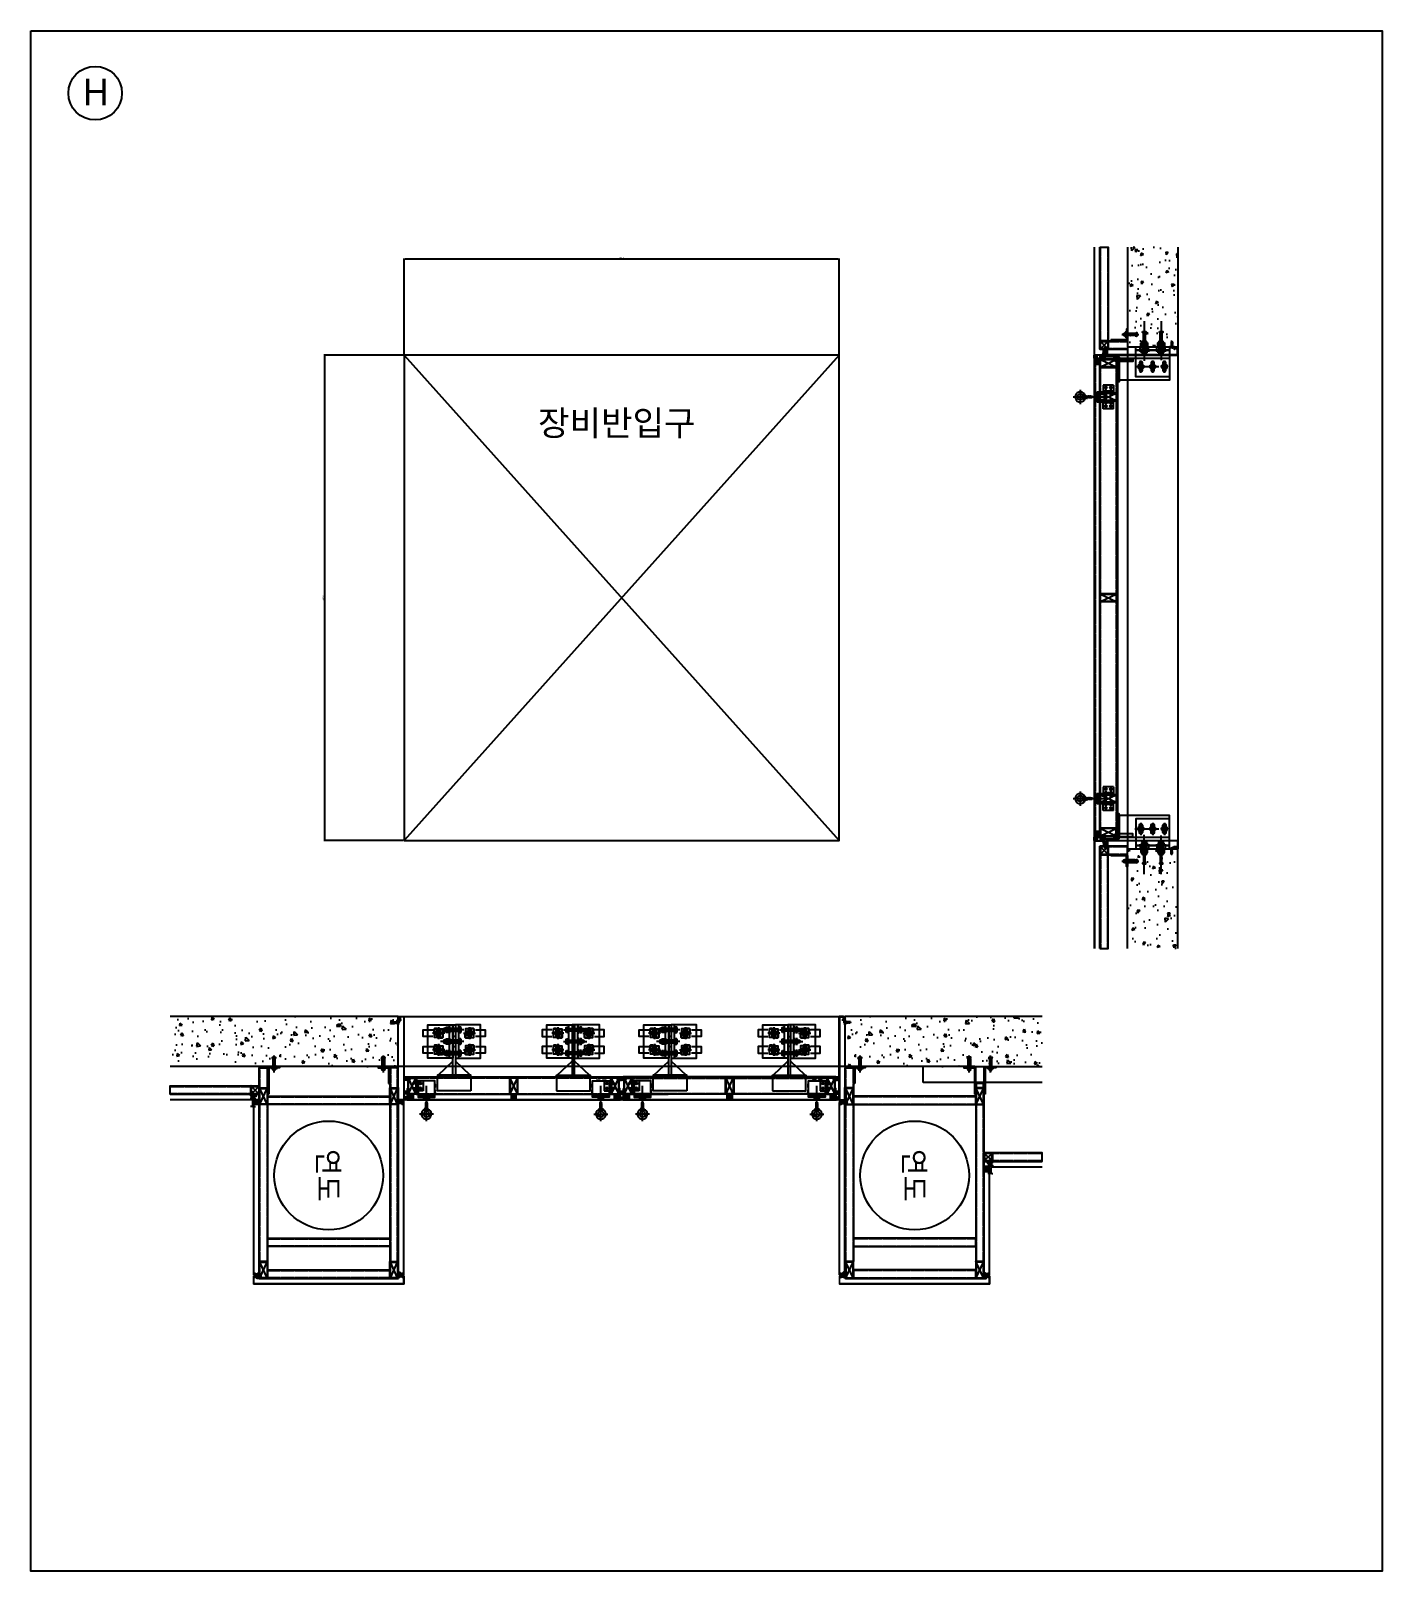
# Model space of a CAD drawing. Header units: millimetres. Extents: x 7297 to 60227, y -7497 to 19324.
# Drawn here: x 52155 to 60227, y -2558 to 6645 of the extents above; entities that cross this region are included whole.
import ezdxf
from ezdxf.enums import TextEntityAlignment as Align

# ---------------------------------------------------------------- set-up
doc = ezdxf.new("R2010")
doc.units = ezdxf.units.MM
doc.linetypes.add('HIDDEN', pattern=[0.375, 0.25, -0.125])
for name, color, linetype in [('NS_AL_MOLD', 7, 'Continuous'), ('NS_BRACKET_NUTS', 1, 'Continuous'), ('NS_CAULKING', 8, 'Continuous'), ('NS_COL_CYAN', 4, 'Continuous'), ('NS_COL_D-GREY', 8, 'Continuous'), ('NS_COL_GREEN', 3, 'Continuous'), ('NS_COL_MAGENTA', 6, 'Continuous'), ('NS_COL_RED', 1, 'Continuous'), ('NS_COL_WHITE', 7, 'Continuous'), ('NS_COL_YELLOW', 2, 'Continuous'), ('NS_CON', 8, 'Continuous'), ('NS_DIM', 1, 'Continuous'), ('NS_FORM', 7, 'Continuous'), ('NS_FRAME', 253, 'Continuous'), ('NS_GASKET_3M', 150, 'Continuous'), ('NS_PIPE_FRAME', 2, 'Continuous'), ('NS_RIVET_SCREW', 1, 'Continuous'), ('NS_TEXT', 2, 'Continuous'), ('NS_TEXT_TITLE', 141, 'Continuous'), ('NS_WATERPROOF', 150, 'Continuous'), ('NS_WELD', 1, 'Continuous')]:
    doc.layers.add(name, color=color, linetype=linetype)
doc.layers.add('NS_AL_PANEL', color=32, linetype='Continuous', lineweight=9)
doc.styles.add('Expo M', font='Expo M.ttf')
doc.styles.add('ID-TEXT', font='malgun.ttf')
doc.styles.add('M15-1', font='')
doc.styles.add('XR_PLAN$0$맑은 고딕', font='malgun.ttf')
doc.styles.get('M15-1').set_extended_font_data('Dotum')
doc.dimstyles.new('N-SPACE', dxfattribs={"dimscale": 4, "dimtxt": 1.8, "dimasz": 1.5, "dimexe": 1, "dimexo": 1, "dimgap": 1, "dimtad": 1, "dimtoh": 1, "dimdec": 1, "dimzin": 1, "dimdsep": 46, "dimtxsty": 'Expo M', "dimcen": 2, "dimclrd": 1, "dimclre": 1, "dimclrt": 2, "dimadec": 1, "dimazin": 0, "dimtfac": 1, "dimtdec": 1, "dimtix": 1, "dimtmove": 1, "dimatfit": 3, "dimfxl": 1, "dimtolj": 1, "dimtzin": 1, "dimarcsym": 0})
pattern_1 = [(45, (-549004.8037, 34338.6806), (-0.6735192091, 0.6735192091), []), (135, (-549004.8037, 34338.6806), (-0.6735192091, -0.6735192091), [])]
pattern_2 = [(135, (-855248.14927, 555551.27796), (-0.33675832148, -0.33675832148), []), (225, (-855248.14927, 555551.27796), (0.33675832148, -0.33675832148), [])]
pattern_3 = [(360, (662339.8928, 913006.65896), (0.71437227822, 0.41244302533), [0.4762481855, -0.95249637096]), (120, (662339.8928, 913006.65896), (-0.71437227666, 0.41244302803), [0.4762481855, -0.95249637096]), (60, (662339.8928, 913006.65896), (1.56e-09, 0.82488605336), [-0.95249637096, 0.4762481855])]
pattern_4 = [(225, (-775209.19034, -1368146.3603), (0.5051382122, -0.5051382122), []), (315, (-775209.19034, -1368146.3603), (0.5051382122, 0.5051382122), [])]
pattern_5 = [(90, (-1311393.0367, 908238.9924), (-0.61866543202, 1.07155996582), [0.71437331055, -1.4287466211]), (210, (-1311393.0367, 908238.9924), (-0.61866543607, -1.07155996348), [0.71437331055, -1.4287466211]), (150, (-1311393.0367, 908238.9924), (-1.2373308681, 2.34e-09), [-1.4287466211, 0.71437331055])]
pattern_6 = [(270, (-39291.3461, 30039.4777), (1.374815322, -2.38125), [1.5875, -3.175]), (30, (-39291.3461, 30039.4777), (1.374815332, 2.381249995), [1.5875, -3.175]), (330, (-39291.3461, 30039.4777), (2.749630654, -5e-09), [-3.175, 1.5875])]
pattern_7 = [(45, (-39387.123, 30103.6345), (-2.24506403, 2.24506403), []), (135, (-39387.123, 30103.6345), (-2.24506403, -2.24506403), [])]
pattern_8 = [(45, (63177.90906, -5746.0819), (-0.5, 0.5), [])]
pattern_9 = [(135, (62967.7398, 6508.3188), (-0.5, -0.5), [])]
pattern_10 = [(270, (-34478.6274, 28540.0428), (1.306089622, -2.262213594), [1.508142396, -3.01628479]), (30, (-34478.6274, 28540.0428), (1.30608963, 2.26221359), [1.508142396, -3.01628479]), (330, (-34478.6274, 28540.0428), (2.612179253, -5e-09), [-3.01628479, 1.508142396])]
pattern_11 = [(45, (-34569.6166, 28600.9925), (-2.13283543, 2.13283543), []), (135, (-34569.6166, 28600.9925), (-2.13283543, -2.13283543), [])]
pattern_12 = [(135, (62968.7398, 6508.3188), (-0.5, -0.5), [])]
pattern_13 = [(45, (61887.9107, -5746.0819), (-0.5, 0.5), [])]
pattern_14 = [(135, (61677.74146, 6508.3188), (-0.5, -0.5), [])]
pattern_15 = [(135, (61678.74146, 6508.3188), (-0.5, -0.5), [])]
pattern_16 = [(230, (-58245.23, -9426.28), (-182.18467, 15.93909), [19.05, -209.55]), (175, (-58245.23, -9426.28), (35.24342, -191.05685), [15.24, -167.64058]), (280.45144, (-58260.41, -9424.95), (-146.94125, -175.11775), [16.19, -178.09024]), (226.1842, (-58245.23, -9477.08), (-271.07904, 42.04233), [28.575, -314.325]), (276.63556, (-58267.82, -9473.58), (-237.40413, -247.4261), [24.285, -267.1356]), (171.18415, (-58245.23, -9477.08), (-237.40413, -247.4261), [22.85997, -251.4597]), (201, (-58270.63, -9464.38), (-151.6144, 102.2652), [19.05, -209.55]), (146, (-58270.63, -9464.38), (-61.80203, -184.18797), [15.24, -167.64]), (251.45144, (-58283.27, -9455.86), (-213.41642, -81.92277), [16.19, -178.08994]), (217.5, (-58245.23, -9426.28), (-3.088603, -84.55504), [0, -165.608, 0, -170.18, 0, -168.275]), (187.5, (-58245.23, -9426.28), (-66.81966, -100.180575), [0, -97.028, 0, -161.798, 0, -64.135]), (147.5, (-58188.59, -9426.28), (-135.590595, 5.728744), [0, -63.5, 0, -198.12, 0, -262.89]), (137.5, (-58163.19, -9426.28), (-148.12918, -25.42649), [0, -82.55, 0, -131.572, 0, -186.69])]
pattern_17 = [(45, (613800.72162, 914025.0199), (-0.33675832148, 0.33675832148), []), (135, (613800.72162, 914025.0199), (-0.33675832148, -0.33675832148), [])]
pattern_18 = [(270, (971256.10262, -603563.02217), (0.41244302533, -0.71437227822), [0.4762481855, -0.95249637096]), (30, (971256.10262, -603563.02217), (0.41244302803, 0.71437227666), [0.4762481855, -0.95249637096]), (330, (971256.10262, -603563.02217), (0.82488605336, -1.56e-09), [-0.95249637096, 0.4762481855])]
pattern_19 = [(135, (-1309819.41664, 834001.061), (-0.5051382122, -0.5051382122), []), (225, (-1309819.41664, 834001.061), (0.5051382122, -0.5051382122), [])]
pattern_20 = [(360, (966565.93604, 1370184.9073), (1.07155996582, 0.61866543202), [0.71437331055, -1.4287466211]), (120, (966565.93604, 1370184.9073), (-1.07155996348, 0.61866543607), [0.71437331055, -1.4287466211]), (60, (966565.93604, 1370184.9073), (2.34e-09, 1.2373308681), [-1.4287466211, 0.71437331055])]
pattern_21 = [(180, (88288.9214, 98083.2167), (-2.38125, -1.374815322), [1.5875, -3.175]), (300, (88288.9214, 98083.2167), (2.381249995, -1.374815332), [1.5875, -3.175]), (240, (88288.9214, 98083.2167), (-5e-09, -2.749630654), [-3.175, 1.5875])]
pattern_22 = [(315, (88353.0782, 98178.9938), (2.24506403, 2.24506403), []), (45, (88353.0782, 98178.9938), (-2.24506403, 2.24506403), [])]
pattern_23 = [(315, (52503.36174, -4386.0384), (0.5, 0.5), [])]
pattern_24 = [(45, (64757.7624, -4175.8692), (-0.5, 0.5), [])]
pattern_25 = [(180, (86789.4865, 93270.498), (-2.262213594, -1.306089622), [1.508142396, -3.01628479]), (300, (86789.4865, 93270.498), (2.26221359, -1.30608963), [1.508142396, -3.01628479]), (240, (86789.4865, 93270.498), (-5e-09, -2.612179253), [-3.01628479, 1.508142396])]
pattern_26 = [(315, (86850.436, 93361.4873), (2.13283543, 2.13283543), []), (45, (86850.436, 93361.4873), (-2.13283543, 2.13283543), [])]
pattern_27 = [(45, (64757.7624, -4176.8692), (-0.5, 0.5), [])]
pattern_28 = [(45, (62503.9071, -5746.0819), (-0.5, 0.5), [])]

msp = doc.modelspace()

# ---------------------------------------------------------------- texts
at = {"layer": 'NS_TEXT_TITLE', "style": 'M15-1'}
msp.add_text('H', height=160, dxfattribs=at).set_placement((52543.71, 6280.11), align=Align.MIDDLE)
at = {"layer": 'NS_TEXT_TITLE', "style": 'ID-TEXT'}
msp.add_text('장비반입구', height=150, dxfattribs=at).set_placement((55184.69, 4302.07), align=Align.MIDDLE_LEFT)
at = {"layer": 'NS_TEXT_TITLE', "style": 'XR_PLAN$0$맑은 고딕'}
for p in [(53934.13, -193.47), (57434.13, -193.47)]:
    msp.add_text('연도', height=126, rotation=270, dxfattribs=at).set_placement(p, align=Align.MIDDLE)

# ---------------------------------------------------------------- blocks, each defined once
blk = doc.blocks.new('*U248')
blk.add_lwpolyline([(0, 0), (100, 0), (100, 1162), (0, 1162)], close=True)
at = {"linetype": 'HIDDEN'}
blk.add_lwpolyline([(3.2, 0), (96.8, 0), (96.8, 1162), (3.2, 1162)], close=True, dxfattribs=at)
blk = doc.blocks.new('*U247')
blk.add_lwpolyline([(0, 0), (100, 0), (100, 1162), (0, 1162)], close=True)
at = {"linetype": 'HIDDEN'}
blk.add_lwpolyline([(3.2, 0), (96.8, 0), (96.8, 1162), (3.2, 1162)], close=True, dxfattribs=at)
blk = doc.blocks.new('*U240')
blk.add_lwpolyline([(0, 0), (50, 0), (50, 1065), (0, 1065)], close=True)
at = {"linetype": 'HIDDEN'}
blk.add_lwpolyline([(3.2, 0), (46.8, 0), (46.8, 1065), (3.2, 1065)], close=True, dxfattribs=at)
blk = doc.blocks.new('female-mold-origin')
for p, q in [((-43.3, 185.9, 16.5), (-43.3, 185.5, 16.5)), ((-42, 184.2, 16.5), (-41.5, 184.2, 16.5)), ((-41.3, 203.7, 16.5), (-41.3, 188.2, 16.5)), ((-41.3, 185.2, 16.5), (-40.3, 185.2, 16.5)), ((-41.3, 185.2, 16.5), (-41.3, 184.4, 16.5)), ((-34.9, 204.7, 16.5), (-40.3, 204.7, 16.5)), ((-40, 185.4, 16.5), (-40.1, 185.3, 16.5)), ((-39.8, 188.4, 16.5), (-39.8, 203.2, 16.5)), ((-39.6, 185.3, 16.5), (-39.7, 185.4, 16.5)), ((-39.5, 203.5, 16.5), (-34.9, 203.5, 16.5)), ((-39.2, 185.4, 16.5), (-39.3, 185.3, 16.5)), ((-38.8, 185.3, 16.5), (-38.9, 185.4, 16.5)), ((-32.8, 187.2, 16.5), (-38.6, 187.2, 16.5)), ((-38.4, 185.4, 16.5), (-38.5, 185.3, 16.5)), ((-38, 185.3, 16.5), (-38.1, 185.4, 16.5)), ((-37.6, 185.4, 16.5), (-37.7, 185.3, 16.5)), ((-37.2, 185.3, 16.5), (-37.3, 185.4, 16.5)), ((-36.8, 185.4, 16.5), (-36.9, 185.3, 16.5)), ((-36.4, 185.3, 16.5), (-36.5, 185.4, 16.5)), ((-36, 185.4, 16.5), (-36.1, 185.3, 16.5)), ((-35.6, 185.3, 16.5), (-35.7, 185.4, 16.5)), ((-35.2, 185.4, 16.5), (-35.3, 185.3, 16.5)), ((-34.8, 185.3, 16.5), (-34.9, 185.4, 16.5)), ((-34.4, 185.4, 16.5), (-34.5, 185.3, 16.5)), ((-34, 185.3, 16.5), (-34.1, 185.4, 16.5)), ((-33.6, 185.4, 16.5), (-33.7, 185.3, 16.5)), ((-33.2, 185.3, 16.5), (-33.3, 185.4, 16.5)), ((-33, 185.2, 16.5), (-32.8, 185.2, 16.5)), ((-48.5, 175.7, 16.5), (-51.8, 175.7, 16.5)), ((-51.8, 173.7, 16.5), (-32.8, 173.7, 16.5)), ((-48.3, 175.5, 16.5), (-48.5, 175.7, 16.5)), ((-48.1, 175.7, 16.5), (-48.3, 175.5, 16.5)), ((-33.5, 175.7, 16.5), (-48.1, 175.7, 16.5)), ((-31.4, 177.6, 16.5), (-33.1, 175.8, 16.5)), ((-32.1, 174, 16.5), (-29.6, 176.6, 16.5)), ((-31.3, 183.7, 16.5), (-31.3, 177.9, 16.5)), ((-29.3, 177.3, 16.5), (-29.3, 183.7, 16.5))]:
    blk.add_line(p, q)
for centre, radius, start, end in [((-42, 185.9, 16.5), 1.3, 97.49472, 180), ((-42, 185.5, 16.5), 1.3, 180, 270), ((-41.5, 184.4, 16.5), 0.2, 270, 0), ((-40.3, 203.7, 16.5), 1, 90, 180), ((-40.3, 185.4, 16.5), 0.2, 270, 315), ((-39.9, 185.3, 16.5), 0.2, 45, 135), ((-39.5, 203.2, 16.5), 0.3, 90, 180), ((-38.6, 188.4, 16.5), 1.2, 180, 270), ((-39.5, 185.4, 16.5), 0.2, 225, 315), ((-39.1, 185.3, 16.5), 0.2, 45, 135), ((-38.7, 185.4, 16.5), 0.2, 225, 315), ((-38.3, 185.3, 16.5), 0.2, 45, 135), ((-37.9, 185.4, 16.5), 0.2, 225, 315), ((-37.5, 185.3, 16.5), 0.2, 45, 135), ((-37.1, 185.4, 16.5), 0.2, 225, 315), ((-36.7, 185.3, 16.5), 0.2, 45, 135), ((-36.3, 185.4, 16.5), 0.2, 225, 315), ((-35.9, 185.3, 16.5), 0.2, 45, 135), ((-35.5, 185.4, 16.5), 0.2, 225, 315), ((-35.1, 185.3, 16.5), 0.2, 45, 135), ((-34.9, 204.1, 16.5), 0.6, 270, 90.00001), ((-34.7, 185.4, 16.5), 0.2, 225, 315), ((-34.3, 185.3, 16.5), 0.2, 45, 135), ((-33.9, 185.4, 16.5), 0.2, 225, 315), ((-33.5, 185.3, 16.5), 0.2, 45, 135), ((-33, 185.4, 16.5), 0.2, 225, 270), ((-32.8, 183.7, 16.5), 3.5, 360, 90), ((-51.8, 174.7, 16.5), 1, 90, 270), ((-32.8, 174.7, 16.5), 1, 270, 315), ((-30.3, 177.3, 16.5), 1, 315, 360)]:
    blk.add_arc(centre, radius, start, end)
at = {"extrusion": (0, 0, -1)}
for centre, radius, start, end in [((42.3, 188.2, -16.5), 1, 180.00002, 262.50528), ((32.8, 183.7, -16.5), 1.5, 90, 180), ((33.5, 176.2, -16.5), 0.5, 225, 270), ((31.8, 177.9, -16.5), 0.5, 180, 225)]:
    blk.add_arc(centre, radius, start, end, dxfattribs=at)
blk = doc.blocks.new('피스')
for p, q in [((-4, 1.5), (-4, 1)), ((-4, 1.5), (4, 1.5)), ((-3, 0), (3, 0)), ((-0.5, 3), (-0.4, 2.3)), ((-0.4, 2.3), (0.4, 2.3)), ((0, 5), (0, -16.8)), ((0.5, 3), (0.4, 2.3)), ((4, 1.5), (4, 1)), ((2, -1.5), (-2, -2)), ((-1.5, -1.5), (-2, -2)), ((-2, -2), (-1.5, -2.5)), ((-1.5, -3.5), (-2, -4)), ((2, -3.5), (-2, -4)), ((-2, -4), (-1.5, -4.5)), ((-1.5, -5.5), (-2, -6)), ((2, -5.5), (-2, -6)), ((-2, -6), (-1.5, -6.5)), ((-1.5, -7.5), (-2, -8)), ((2, -7.5), (-2, -8)), ((-2, -8), (-1.5, -8.5)), ((-1.5, -9.5), (-2, -10)), ((2, -9.5), (-2, -10)), ((-2, -10), (-1.5, -10.5)), ((-1.5, -0.5), (-1.5, -1.5)), ((1.5, -1), (-1.5, -1.5)), ((1.5, -2), (-1.5, -2.5)), ((-1.5, -2.5), (-1.5, -3.5)), ((1.5, -3), (-1.5, -3.5)), ((1.5, -4), (-1.5, -4.5)), ((-1.5, -4.5), (-1.5, -5.5)), ((1.5, -5), (-1.5, -5.5)), ((1.5, -6), (-1.5, -6.5)), ((-1.5, -6.5), (-1.5, -7.5)), ((1.5, -7), (-1.5, -7.5)), ((1.5, -8), (-1.5, -8.5)), ((-1.5, -8.5), (-1.5, -9.5)), ((1.5, -9), (-1.5, -9.5)), ((1.5, -10), (-1.5, -10.5)), ((-1.5, -10.5), (-1.5, -13.5)), ((0, -15), (-1.5, -13.5)), ((-1.3, -13.5), (-1.3, -12)), ((0, -15), (-1.3, -13.5)), ((0, -15), (1.5, -13)), ((1.5, -13), (0.6, -11.5)), ((1.5, -0.5), (1.5, -1)), ((1.5, -1), (2, -1.5)), ((2, -1.5), (1.5, -2)), ((1.5, -2), (1.5, -3)), ((1.5, -3), (2, -3.5)), ((2, -3.5), (1.5, -4)), ((1.5, -4), (1.5, -5)), ((1.5, -5), (2, -5.5)), ((2, -5.5), (1.5, -6)), ((1.5, -6), (1.5, -7)), ((1.5, -7), (2, -7.5)), ((2, -7.5), (1.5, -8)), ((1.5, -8), (1.5, -9)), ((1.5, -9), (2, -9.5)), ((2, -9.5), (1.5, -10)), ((1.5, -10), (1.5, -13))]:
    blk.add_line(p, q)
for centre, radius, start, end in [((0, -3.1), 6.08, 94.71456, 131.11209), ((-3, 1), 1, 180, 270), ((-2, -0.5), 0.5, 0, 90), ((0, -3.1), 6.08, 48.88791, 85.28544), ((2, -0.5), 0.5, 90, 180), ((3, 1), 1, 270, 0), ((-0.3, -12), 1, 30.08633, 180)]:
    blk.add_arc(centre, radius, start, end)
blk = doc.blocks.new('N-SCREW')
blk.add_blockref('피스', (17.3, -1))
blk = doc.blocks.new('flat_rivet')
for p, q in [((13688.1, 7905, 0), (13688.1, 7908.5, 0)), ((13690.4, 7908.5), (13694.6, 7908.5)), ((13690.4, 7907.5), (13694.6, 7907.5)), ((13690.4, 7906), (13694.6, 7906)), ((13690.4, 7905), (13694.6, 7905)), ((13694.6, 7908.5), (13695.9, 7910.5)), ((13694.6, 7905), (13694.6, 7908.5)), ((13695.9, 7903), (13694.6, 7905))]:
    blk.add_line(p, q)
at = {"ltscale": 3}
blk.add_line((13690.4, 7908.5), (13690.4, 7905), dxfattribs=at)
for centre, radius, start, end in [((13689.6, 7906.7, 0), 2.2, 133.00287, 226.99713), ((13689.2, 7907.9), 1.3, 27.34705, 152.65295), ((13689.2, 7905.6), 1.3, 207.34705, 332.65295)]:
    blk.add_arc(centre, radius, start, end)
blk = doc.blocks.new('SCREW_COVER')
h = blk.add_hatch()
h.set_pattern_fill('ANSI37', color=256, scale=0.3, angle=360, style=0, pattern_type=2)
h.set_pattern_definition(pattern_1)
h.paths.add_polyline_path([(209804.7, 123357.3), (209804.7, 123359.8), (209804.5, 123359.8), (209804.2, 123359.8), (209804, 123359.8), (209803.8, 123359.8), (209803.6, 123359.8), (209803.4, 123359.8), (209803.1, 123359.9), (209802.9, 123359.9), (209802.7, 123359.9), (209802.5, 123360), (209802.3, 123360), (209802.1, 123360.1), (209801.6, 123360.1), (209801.2, 123360.3), (209801.2, 123360.3), (209801.2, 123360.3), (209801.1, 123360.3), (209801.1, 123360.3), (209801.1, 123360.3), (209801.1, 123360.3), (209801, 123360.3), (209801, 123360.3), (209801, 123360.3), (209800.9, 123360.3), (209800.9, 123360.3), (209800.9, 123360.3), (209800.9, 123360.4), (209800.8, 123360.4), (209800.8, 123360.4), (209800.8, 123360.4), (209800.7, 123360.4), (209800.7, 123360.4), (209800.7, 123360.4), (209800.7, 123360.5), (209800.6, 123360.5), (209800.6, 123360.5), (209800.6, 123360.5), (209800.6, 123360.5), (209800.5, 123360.5), (209800.5, 123360.6), (209800.5, 123360.6), (209800.5, 123360.6), (209800.4, 123360.6), (209800.4, 123360.6), (209800.4, 123360.7), (209800.4, 123360.7), (209800.3, 123360.7), (209800.3, 123360.7), (209800.3, 123360.8), (209800.3, 123360.8), (209800.3, 123360.8), (209800.2, 123360.8), (209800.2, 123360.9), (209800.2, 123360.9), (209800.2, 123360.9), (209800.2, 123361), (209800.2, 123361), (209800.1, 123361), (209800.1, 123361), (209800.1, 123361.1), (209800.1, 123361.1), (209800.1, 123361.1), (209800.1, 123361.2), (209800.1, 123361.2), (209800.1, 123361.2), (209800.1, 123361.2), (209800.1, 123361.3), (209800, 123361.3), (209800, 123361.3), (209800, 123361.4), (209800, 123361.4), (209800, 123361.4), (209800, 123361.4), (209800, 123361.5), (209800, 123361.5), (209800, 123361.5), (209800, 123361.6), (209800, 123361.6), (209800, 123362.3), (209797.2, 123362.3), (209797.3, 123362), (209797.4, 123361.8), (209797.5, 123361.6), (209797.6, 123361.3), (209797.7, 123361.1), (209797.8, 123360.9), (209798, 123360.7), (209798.1, 123360.5), (209798.3, 123360.2), (209798.5, 123360), (209798.7, 123359.8), (209798.8, 123359.6), (209799, 123359.4), (209799.2, 123359.3), (209799.4, 123359.1), (209799.6, 123358.9), (209799.9, 123358.8), (209800.1, 123358.6), (209800.3, 123358.4), (209800.5, 123358.3), (209800.8, 123358.2), (209801, 123358.1), (209801.3, 123357.9), (209801.5, 123357.8), (209801.7, 123357.7), (209802, 123357.7), (209802.2, 123357.6), (209802.5, 123357.5), (209802.7, 123357.4), (209803, 123357.4), (209803.3, 123357.4), (209803.5, 123357.3), (209803.8, 123357.3), (209804, 123357.3), (209804.3, 123357.3), (209804.5, 123357.3)])
h.paths.add_polyline_path([(209805.1, 123359.8), (209805.1, 123359.8), (209805.1, 123359.8)])
h = blk.add_hatch()
h.set_pattern_fill('ANSI37', color=256, scale=0.3, angle=360, style=0, pattern_type=2)
h.set_pattern_definition(pattern_1)
h.paths.add_polyline_path([(209804.7, 123357.3), (209804.7, 123359.8), (209804.9, 123359.8), (209805.1, 123359.8), (209805.3, 123359.8), (209805.5, 123359.8), (209805.8, 123359.8), (209806, 123359.8), (209806.2, 123359.9), (209806.4, 123359.9), (209806.6, 123359.9), (209806.9, 123360), (209807.1, 123360), (209807.3, 123360.1), (209807.7, 123360.1), (209808.1, 123360.3), (209808.1, 123360.3), (209808.2, 123360.3), (209808.2, 123360.3), (209808.2, 123360.3), (209808.3, 123360.3), (209808.3, 123360.3), (209808.3, 123360.3), (209808.3, 123360.3), (209808.4, 123360.3), (209808.4, 123360.3), (209808.4, 123360.3), (209808.5, 123360.3), (209808.5, 123360.4), (209808.5, 123360.4), (209808.5, 123360.4), (209808.6, 123360.4), (209808.6, 123360.4), (209808.6, 123360.4), (209808.7, 123360.4), (209808.7, 123360.5), (209808.7, 123360.5), (209808.7, 123360.5), (209808.8, 123360.5), (209808.8, 123360.5), (209808.8, 123360.5), (209808.8, 123360.6), (209808.9, 123360.6), (209808.9, 123360.6), (209808.9, 123360.6), (209808.9, 123360.6), (209809, 123360.7), (209809, 123360.7), (209809, 123360.7), (209809, 123360.7), (209809, 123360.8), (209809.1, 123360.8), (209809.1, 123360.8), (209809.1, 123360.8), (209809.1, 123360.9), (209809.1, 123360.9), (209809.1, 123360.9), (209809.2, 123361), (209809.2, 123361), (209809.2, 123361), (209809.2, 123361), (209809.2, 123361.1), (209809.2, 123361.1), (209809.2, 123361.1), (209809.3, 123361.2), (209809.3, 123361.2), (209809.3, 123361.2), (209809.3, 123361.2), (209809.3, 123361.3), (209809.3, 123361.3), (209809.3, 123361.3), (209809.3, 123361.4), (209809.3, 123361.4), (209809.3, 123361.4), (209809.3, 123361.4), (209809.3, 123361.5), (209809.3, 123361.5), (209809.3, 123361.5), (209809.3, 123361.6), (209809.3, 123361.6), (209809.3, 123362.3), (209812.2, 123362.3), (209812.1, 123362), (209812, 123361.8), (209811.9, 123361.6), (209811.8, 123361.3), (209811.6, 123361.1), (209811.5, 123360.9), (209811.4, 123360.7), (209811.2, 123360.5), (209811, 123360.2), (209810.9, 123360), (209810.7, 123359.8), (209810.5, 123359.6), (209810.3, 123359.4), (209810.1, 123359.3), (209809.9, 123359.1), (209809.7, 123358.9), (209809.5, 123358.8), (209809.3, 123358.6), (209809, 123358.4), (209808.8, 123358.3), (209808.6, 123358.2), (209808.3, 123358.1), (209808.1, 123357.9), (209807.8, 123357.8), (209807.6, 123357.7), (209807.4, 123357.7), (209807.1, 123357.6), (209806.8, 123357.5), (209806.6, 123357.4), (209806.3, 123357.4), (209806.1, 123357.4), (209805.8, 123357.3), (209805.6, 123357.3), (209805.3, 123357.3), (209805.1, 123357.3), (209804.8, 123357.3)])
h.paths.add_polyline_path([(209804.2, 123359.8), (209804.2, 123359.8), (209804.2, 123359.8)])
for centre, start, end in [((209804.4, 123365.1), 200.84266, 271.69151), ((209804.9, 123365.1), 268.30849, 339.15734)]:
    blk.add_arc(centre, 7.79, start, end)
blk = doc.blocks.new('male-mold')
for p, q in [((-241, 13.7, -850.5), (-239.7, 14.7, -850.5)), ((-239.4, 13.3, -850.5), (-240.8, 13.3, -850.5)), ((-239.4, 13.3, -850.5), (-239.4, -2.4, -850.5)), ((-238.1, 13.9, -850.5), (-238.1, -4.5, -850.5)), ((-259.9, -3.7, -850.5), (-259.9, -9.1, -850.5)), ((-239.7, -2.7, -850.5), (-258.9, -2.7, -850.5)), ((-258.7, -9.1, -850.5), (-258.7, -4.5, -850.5)), ((-258.4, -4.2, -850.5), (-241.3, -4.2, -850.5)), ((-236.6, -8.2, -850.5), (-229.7, -8.2, -850.5)), ((-230.4, -6.5, -850.5), (-236.1, -6.5, -850.5)), ((-229.9, -6, -850.5), (-229.9, -5.5, -850.5)), ((-228.9, -7.4, -850.5), (-228.9, -5.5, -850.5))]:
    blk.add_line(p, q)
for centre, radius, start, end in [((-240.8, 13.5, -850.5), 0.24, 127.18844, 270), ((-239.1, 13.9, -850.5), 1, 360, 127.18844), ((-258.9, -3.7, -850.5), 1, 90, 180), ((-259.3, -9.1, -850.5), 0.6, 180, 0.00001), ((-258.4, -4.5, -850.5), 0.3, 90, 180), ((-241.3, -5.8, -850.5), 1.6, 13.42326, 90), ((-239.7, -2.4, -850.5), 0.3, 270, 360), ((-236.6, -5.2, -850.5), 3, 224.427, 270), ((-236.1, -4.5, -850.5), 2, 180, 270), ((-230.4, -6, -850.5), 0.5, 270, 0), ((-229.4, -5.5, -850.5), 0.5, 0, 180), ((-229.7, -7.4, -850.5), 0.85, 270.00002, 0)]:
    blk.add_arc(centre, radius, start, end)
at = {"extrusion": (0, 0, -1)}
blk.add_arc((235.9, -4.5, 850.5), 4, 315.573, 346.57674, dxfattribs=at)
blk = doc.blocks.new('*U98')
for p, q in [((1, 50), (0, 50)), ((0, 49), (0, 50)), ((0, 49), (0, 1)), ((0, 1), (0, 0)), ((1, 0), (0, 0)), ((49, 50), (1, 50)), ((3.2, 3.2), (46.8, 46.8)), ((46.8, 3.2), (3.2, 46.8)), ((49, 50), (50, 50)), ((50, 49), (50, 50)), ((50, 1), (50, 49)), ((50, 1), (50, 0)), ((1, 0), (49, 0)), ((49, 0), (50, 0))]:
    blk.add_line(p, q)
blk.add_lwpolyline([(3.2, 46.8), (3.2, 3.2), (46.8, 3.2), (46.8, 46.8)], close=True)
for centre, start, end in [((1, 49), 90, 180), ((1, 1), 180, 270), ((49, 49), 0, 90), ((49, 1), 270, 0)]:
    blk.add_arc(centre, 1, start, end)
blk = doc.blocks.new('*U236')
blk.add_lwpolyline([(0, 0), (50, 0), (50, 296.5), (0, 296.5)], close=True)
at = {"linetype": 'HIDDEN'}
blk.add_lwpolyline([(3.2, 0), (46.8, 0), (46.8, 296.5), (3.2, 296.5)], close=True, dxfattribs=at)
blk = doc.blocks.new('*D298')
at = {"layer": 'NS_DIM', "color": 1, "lineweight": -2, "transparency": 16777216}
for p, q in [((57878.1, -181.5), (57872.1, -181.5)), ((57884.1, -147.5), (57884.1, -185.5)), ((57890.1, -181.5), (57884.1, -181.5)), ((57890.1, -147.5), (57890.1, -185.5)), ((57896.1, -181.5), (57902.1, -181.5))]:
    blk.add_line(p, q, dxfattribs=at)
at = {"layer": 'NS_DIM', "color": 1, "transparency": 16777216}
for points in [[(57878.1, -180.5), (57878.1, -182.5), (57884.1, -181.5)], [(57896.1, -180.5), (57896.1, -182.5), (57890.1, -181.5)]]:
    blk.add_solid(points, dxfattribs=at)
at = {"layer": 'NS_DIM', "color": 2, "transparency": 16777216, "insert": (57887.1, -173.7), "char_height": 7.2, "attachment_point": 5, "style": 'Expo M'}
blk.add_mtext('\\A1;6.0', dxfattribs=at)
blk = doc.blocks.new('*U101')
for p, q in [((1, 100), (0, 100)), ((0, 99), (0, 100)), ((0, 99), (0, 1)), ((49, 100), (1, 100)), ((3.2, 3.2), (46.8, 96.8)), ((46.8, 3.2), (3.2, 96.8)), ((49, 100), (50, 100)), ((50, 99), (50, 100)), ((50, 1), (50, 99)), ((0, 1), (0, 0)), ((1, 0), (0, 0)), ((50, 1), (50, 0)), ((1, 0), (49, 0)), ((49, 0), (50, 0))]:
    blk.add_line(p, q)
blk.add_lwpolyline([(3.2, 96.8), (3.2, 3.2), (46.8, 3.2), (46.8, 96.8)], close=True)
for centre, start, end in [((1, 99), 90, 180), ((49, 99), 0, 90), ((1, 1), 180, 270), ((49, 1), 270, 0)]:
    blk.add_arc(centre, 1, start, end)
blk = doc.blocks.new('*U238')
blk.add_lwpolyline([(0, 0), (50, 0), (50, 1158), (0, 1158)], close=True)
at = {"linetype": 'HIDDEN'}
blk.add_lwpolyline([(3.2, 0), (46.8, 0), (46.8, 1158), (3.2, 1158)], close=True, dxfattribs=at)
blk = doc.blocks.new('*U234')
blk.add_lwpolyline([(0, 0), (50, 0), (50, 730), (0, 730)], close=True)
at = {"linetype": 'HIDDEN'}
blk.add_lwpolyline([(3.2, 0), (46.8, 0), (46.8, 730), (3.2, 730)], close=True, dxfattribs=at)
blk = doc.blocks.new('A$C0843732F')
for centre, start in [((0, -3), 90), ((0, -6), 150), ((0, -9), 150), ((0, -12), 150), ((0, -15), 150), ((0, -18), 150), ((0, -21), 150)]:
    blk.add_arc(centre, 3, start, 270)
blk = doc.blocks.new('set anchor')
for p, q in [((-20, 0), (20, 0)), ((-20, -2), (-20, 0)), ((-8.9, 56.5), (-10.1, 59.4)), ((-3.7, 61.8), (-9.5, 60.5)), ((-5, 52), (-9.4, 62.2)), ((-8.9, 56.5), (-8, 56.8)), ((-8.2, 54.8), (-7.3, 55.2)), ((-7.1, 52), (-8.2, 54.8)), ((-7.3, 55.2), (-8, 56.8)), ((7.9, 64.5), (-7.9, 64.5)), ((-7.1, 25.8), (-7.1, 52)), ((-7.1, 25.8), (-5.8, 25.8)), ((-7.1, 6), (-7.1, 24.2)), ((-7.1, 24.2), (-5.8, 24.2)), ((-5.8, 24.2), (-5.8, 25.8)), ((-5, -2), (-5, 52)), ((0, 52.8), (-2.7, 61.3)), ((0, -27.2), (0, 74.1)), ((0, 52.8), (2.7, 61.3)), ((9.5, 60.5), (3.7, 61.8)), ((5, 52), (9.4, 62.2)), ((5, 52), (5, -2)), ((7.1, 25.8), (5.8, 25.8)), ((5.8, 24.2), (5.8, 25.8)), ((7.1, 24.2), (5.8, 24.2)), ((7.1, 52), (8.2, 54.8)), ((7.1, 52), (7.1, 25.8)), ((7.1, 24.2), (7.1, 6)), ((7.3, 55.2), (8, 56.8)), ((8.2, 54.8), (7.3, 55.2)), ((8.9, 56.5), (8, 56.8)), ((8.9, 56.5), (10.1, 59.4)), ((20, 0), (20, -2)), ((20, -2), (-20, -2)), ((7.5, -2), (-7.5, -2)), ((7.5, -2), (-7.5, -2)), ((7.5, -10), (-7.5, -10)), ((-5, -3), (-5, -9)), ((-5, -17.4), (-5, -10)), ((5, -17.4), (-5, -17.4)), ((-4.2, -18.2), (-5, -17.4)), ((-4.2, -18.2), (-4.2, -10)), ((-4.2, -18.2), (4.2, -18.2)), ((4.2, -18.2), (4.2, -10)), ((5, -17.4), (4.2, -18.2)), ((5, -3), (5, -9)), ((5, -10), (5, -17.4))]:
    blk.add_line(p, q)
blk.add_lwpolyline([(5, -3, 0.202073), (-5, -3, 0.404145), (-10, -3), (-10, -9, 0.404145), (-5, -9, 0.202073), (5, -9, 0.404145), (10, -9), (10, -3, 0.404145)], format="xyb", close=True)
for centre, radius, start, end in [((-9.3, 59.7), 0.833, 102.52881, 201.80141), ((-7.9, 62.8), 1.67, 90, 203.42869), ((-3.5, 61), 0.833, 17.65012, 102.52881), ((3.5, 61), 0.833, 77.47119, 162.34988), ((7.9, 62.8), 1.67, 336.57131, 90), ((9.3, 59.7), 0.833, 338.19859, 77.47119)]:
    blk.add_arc(centre, radius, start, end)
blk = doc.blocks.new('SHIELD1')
for p, q in [((-3.5, 2.5), (-3.5, -2.5)), ((-2, 3.3), (-2, 2.2)), ((0, 5.5), (-0.5, 5.5)), ((0, 5.5), (0, -5.5)), ((10.1, 3), (0, 3)), ((9.6, 3), (9.6, -3)), ((13.6, 3.3), (10.1, 4.2)), ((10.1, 4.2), (10.1, -4.2)), ((13.6, 1.2), (10.1, 2.2)), ((32.1, 0.5), (10.1, 0.5)), ((13.6, 0.5), (13.6, 3.3)), ((28.6, 3), (13.6, 3)), ((16.1, 2.5), (13.6, 2.5)), ((18.6, 3.5), (16.1, 3.5)), ((16.1, 0.5), (16.1, 3.5)), ((18.6, 0.5), (18.6, 3.5)), ((21.1, 2.5), (18.6, 2.5)), ((23.6, 3.5), (21.1, 3.5)), ((21.1, 0.5), (21.1, 3.5)), ((23.6, 0.5), (23.6, 3.5)), ((26.1, 2.5), (23.6, 2.5)), ((28.6, 3.5), (26.1, 3.5)), ((26.1, 0.5), (26.1, 3.5)), ((28.6, 0.5), (28.6, 3.5)), ((32.1, 1.5), (28.6, 3.5)), ((33.6, 3), (29.5, 3)), ((32.1, 1.5), (32.1, 0.5)), ((33.6, 0), (32.1, 0.5)), ((33.6, 3), (33.6, -3)), ((35.4, 0), (33.6, 3)), ((-2, -1.3), (-2, -2.5)), ((0, -5.5), (-0.5, -5.5)), ((10.1, -3), (0, -3)), ((32.1, -0.5), (10.1, -0.5)), ((13.6, -3.3), (10.1, -4.2)), ((13.6, -3.3), (13.6, -0.5)), ((16.1, -2.5), (13.6, -2.5)), ((28.6, -3), (13.6, -3)), ((16.1, -3.5), (16.1, -0.5)), ((18.6, -3.5), (16.1, -3.5)), ((18.6, -3.5), (18.6, -0.5)), ((21.1, -2.5), (18.6, -2.5)), ((21.1, -3.5), (21.1, -0.5)), ((23.6, -3.5), (21.1, -3.5)), ((23.6, -3.5), (23.6, -0.5)), ((26.1, -2.5), (23.6, -2.5)), ((26.1, -3.5), (26.1, -0.5)), ((28.6, -3.5), (26.1, -3.5)), ((28.6, -3.5), (28.6, -0.5)), ((32.1, -1.5), (28.6, -3.5)), ((33.6, -3), (29.5, -3)), ((32.1, -0.5), (33.6, 0)), ((32.1, -0.5), (32.1, -1.5)), ((35.4, 0), (33.6, -3))]:
    blk.add_line(p, q)
for centre, radius, start, end in [((-0.5, 2.5), 3, 90, 180), ((-0.7, 0.6), 3, 115.57842, 158.70864), ((-0.5, -0.4), 3, 119.42428, 162.67983), ((-0.5, 1.3), 3, 197.18233, 240.52878), ((-0.7, 0.2), 3, 202.09491, 244.75042), ((-0.5, -2.5), 3, 180, 270), ((9.6, -10.9), 8.86, 63.37886, 87.17971)]:
    blk.add_arc(centre, radius, start, end)
blk = doc.blocks.new('A$C33544E7F')
for p, q in [((0, 3.8), (2, 6.1)), ((0, 3.8), (7.9, 3.8)), ((3.8, 6.4), (1.4, 3.8)), ((2, 14.3), (6, 15.1)), ((2.5, 14.6), (2, 14.3)), ((2.5, 14), (2, 14.3)), ((2, 12.7), (6, 13.5)), ((2.5, 13), (2, 12.7)), ((2.5, 12.4), (2, 12.7)), ((2, 11.2), (6, 11.9)), ((2.5, 11.5), (2, 11.2)), ((2.5, 10.8), (2, 11.2)), ((2, 9.6), (6, 10.4)), ((2.5, 9.9), (2, 9.6)), ((2.5, 9.3), (2, 9.6)), ((2, 8), (6, 8.8)), ((2.5, 8.3), (2, 8)), ((2.5, 7.7), (2, 8)), ((2, 6.4), (6, 7.2)), ((2.5, 6.7), (2, 6.4)), ((2, 6.4), (2, 6.1)), ((2, 6.1), (6, 6.1)), ((2.3, 16), (5.4, 16.5)), ((2.9, 16.3), (2.3, 16)), ((2.7, 15.7), (2.3, 16)), ((5.3, 15.4), (2.5, 14.6)), ((2.5, 14.8), (2.5, 14.6)), ((2.5, 14), (5.4, 14.8)), ((2.5, 14), (2.5, 13)), ((5.4, 13.8), (2.5, 13)), ((2.5, 12.4), (5.4, 13.2)), ((2.5, 12.4), (2.5, 11.5)), ((5.4, 12.3), (2.5, 11.5)), ((2.5, 10.8), (5.4, 11.6)), ((2.5, 10.8), (2.5, 9.9)), ((5.4, 10.7), (2.5, 9.9)), ((2.5, 9.3), (5.4, 10)), ((2.5, 9.3), (2.5, 8.3)), ((2.5, 8.3), (5.4, 9.1)), ((2.5, 7.7), (5.4, 8.5)), ((2.5, 7.7), (2.5, 6.7)), ((2.5, 6.7), (5.4, 7.5)), ((2.7, 15.7), (2.6, 15.3)), ((2.7, 15.7), (5, 16.3)), ((3.5, 18), (2.9, 17.7)), ((2.9, 17.7), (4, 17.9)), ((3.3, 17.4), (2.9, 17.7)), ((3.3, 17.4), (2.9, 16.3)), ((4.8, 16.7), (2.9, 16.3)), ((3.3, 17.4), (4, 17.9)), ((3.7, 18.6), (3.5, 18)), ((4, 17.9), (3.5, 18)), ((3.8, 6.4), (3.5, 3.8)), ((4, 0), (4, 22.5)), ((6.5, 3.8), (4.1, 6.4)), ((4.1, 6.4), (4.4, 3.8)), ((4.2, 18.6), (4.8, 16.7)), ((4.8, 16.7), (5.4, 16.5)), ((5, 16.3), (5.4, 16.5)), ((5, 16.3), (5.3, 15.4)), ((5.3, 15.4), (6, 15.1)), ((5.4, 14.8), (6, 15.1)), ((5.4, 14.8), (5.4, 13.8)), ((5.4, 13.8), (6, 13.5)), ((5.4, 13.2), (6, 13.5)), ((5.4, 13.2), (5.4, 12.3)), ((5.4, 12.3), (6, 11.9)), ((5.4, 11.6), (6, 11.9)), ((5.4, 11.6), (5.4, 10.7)), ((5.4, 10.7), (6, 10.4)), ((5.4, 10), (6, 10.4)), ((5.4, 10), (5.4, 9.1)), ((5.4, 9.1), (6, 8.8)), ((5.4, 8.5), (6, 8.8)), ((5.4, 8.5), (5.4, 7.5)), ((5.4, 7.5), (6, 7.2)), ((6, 7.2), (6, 6.1)), ((7.9, 3.8), (6, 6.1))]:
    blk.add_line(p, q)
for centre, radius, start, end in [((3.9, 14.8), 1.42, 161.07758, 180), ((4, 18.6), 0.236, 22.5, 157.5), ((4, 6.3), 0.229, 41.91906, 138.08094)]:
    blk.add_arc(centre, radius, start, end)
blk = doc.blocks.new('-AS0-DFASDFASD+7SDFDE')
for p, q in [((140.3, -30.3), (139.8, -31.2)), ((139.8, -31.2), (139.8, -41.1)), ((140.3, -30.3), (144, -30.3)), ((144, -33.2), (140.3, -33.2)), ((144, -30.3), (144.5, -31.2)), ((144.5, -31.2), (144.5, -41.1)), ((139.8, -41.1), (140.3, -42)), ((144, -39.1), (140.3, -39.1)), ((144, -42), (140.3, -42)), ((144.5, -41.1), (144, -42))]:
    blk.add_line(p, q)
for centre, radius, start, end in [((142.7, -31.5), 2.94, 184.6551, 215.532), ((148.1, -36.1), 8.34, 159.331, 200.669), ((141.6, -31.5), 2.94, 324.468, 355.3449), ((136.2, -36.1), 8.34, 339.331, 20.669), ((142.7, -40.8), 2.94, 144.468, 175.3449), ((141.6, -40.8), 2.94, 4.6551, 35.532)]:
    blk.add_arc(centre, radius, start, end)
blk = doc.blocks.new('ASD-FA-SDFASD+69DF')
for p, q in [((136.1, -35.2), (136.8, -30.4)), ((136.8, -30.4), (138.2, -30.4)), ((137.5, -35.4), (138.2, -30.4)), ((138, -33.3), (137.5, -35.4)), ((138.2, -37), (138, -33.3)), ((138.2, -30.4), (138.2, -37)), ((136.1, -35.2), (137.5, -35.4)), ((138.9, -36.1), (136.1, -36.1)), ((136.8, -41.9), (136.8, -35.3)), ((137, -39), (136.8, -35.3)), ((137.5, -36.9), (136.8, -41.9)), ((138.2, -41.9), (136.8, -41.9)), ((137.5, -36.9), (137, -39)), ((138.9, -37.1), (137.5, -36.9)), ((138.9, -37.1), (138.2, -41.9))]:
    blk.add_line(p, q)
blk = doc.blocks.new('*U246')
blk.add_lwpolyline([(0, 0), (50, 0), (50, 1158), (0, 1158)], close=True)
at = {"linetype": 'HIDDEN'}
blk.add_lwpolyline([(3.2, 0), (46.8, 0), (46.8, 1158), (3.2, 1158)], close=True, dxfattribs=at)
blk = doc.blocks.new('*U241')
blk.add_lwpolyline([(0, 0), (50, 0), (50, 482.2), (0, 482.2)], close=True)
at = {"linetype": 'HIDDEN'}
blk.add_lwpolyline([(3.2, 0), (46.8, 0), (46.8, 482.2), (3.2, 482.2)], close=True, dxfattribs=at)
blk = doc.blocks.new('*D297')
at = {"layer": 'NS_DIM', "color": 1, "lineweight": -2, "transparency": 16777216}
for p, q in [((53472.1, 218.5), (53466.1, 218.5)), ((53478.1, 252.5), (53478.1, 214.5)), ((53478.1, 218.5), (53484.1, 218.5)), ((53484.1, 252.5), (53484.1, 214.5)), ((53490.1, 218.5), (53496.1, 218.5))]:
    blk.add_line(p, q, dxfattribs=at)
at = {"layer": 'NS_DIM', "color": 1, "transparency": 16777216}
for points in [[(53472.1, 219.5), (53472.1, 217.5), (53478.1, 218.5)], [(53490.1, 219.5), (53490.1, 217.5), (53484.1, 218.5)]]:
    blk.add_solid(points, dxfattribs=at)
at = {"layer": 'NS_DIM', "color": 2, "transparency": 16777216, "insert": (53481.1, 226.3), "char_height": 7.2, "attachment_point": 5, "style": 'Expo M'}
blk.add_mtext('\\A1;6.0', dxfattribs=at)
blk = doc.blocks.new('*U243')
blk.add_lwpolyline([(0, 0), (100, 0), (100, 2752), (0, 2752)], close=True)
at = {"linetype": 'HIDDEN'}
blk.add_lwpolyline([(3.2, 0), (96.8, 0), (96.8, 2752), (3.2, 2752)], close=True, dxfattribs=at)
blk = doc.blocks.new('*D296')
at = {"layer": 'NS_DIM', "color": 1, "lineweight": -2, "transparency": 16777216}
for p, q in [((54384.1, 4711.7), (54384.1, 5285.4)), ((56978.1, 5281.4), (54390.1, 5281.4)), ((56984.1, 4711.7), (56984.1, 5285.4))]:
    blk.add_line(p, q, dxfattribs=at)
at = {"layer": 'NS_DIM', "color": 1, "transparency": 16777216}
for points in [[(54390.1, 5282.4), (54390.1, 5280.4), (54384.1, 5281.4)], [(56978.1, 5282.4), (56978.1, 5280.4), (56984.1, 5281.4)]]:
    blk.add_solid(points, dxfattribs=at)
at = {"layer": 'NS_DIM', "color": 2, "transparency": 16777216, "insert": (55684.1, 5289.2), "char_height": 7.2, "attachment_point": 5, "style": 'Expo M'}
blk.add_mtext('\\A1;2600.0', dxfattribs=at)
blk = doc.blocks.new('*D295')
at = {"layer": 'NS_DIM', "color": 1, "lineweight": -2, "transparency": 16777216}
for p, q in [((54380.1, 4707.7), (53904.3, 4707.7)), ((53908.3, 4701.7), (53908.3, 1813.7)), ((54380.1, 1807.7), (53904.3, 1807.7))]:
    blk.add_line(p, q, dxfattribs=at)
at = {"layer": 'NS_DIM', "color": 1, "transparency": 16777216}
for points in [[(53907.3, 4701.7), (53909.3, 4701.7), (53908.3, 4707.7)], [(53907.3, 1813.7), (53909.3, 1813.7), (53908.3, 1807.7)]]:
    blk.add_solid(points, dxfattribs=at)
at = {"layer": 'NS_DIM', "color": 2, "transparency": 16777216, "insert": (53900.5, 3257.7), "char_height": 7.2, "attachment_point": 5, "rotation": 90, "style": 'Expo M'}
blk.add_mtext('\\A1;2900.0', dxfattribs=at)
blk = doc.blocks.new('*U214')
blk.add_lwpolyline([(0, 0), (50, 0), (50, 559.4), (0, 559.4)], close=True)
at = {"linetype": 'HIDDEN'}
blk.add_lwpolyline([(3.2, 0), (46.8, 0), (46.8, 559.4), (3.2, 559.4)], close=True, dxfattribs=at)
blk = doc.blocks.new('*U245')
blk.add_lwpolyline([(0, 0), (50, 0), (50, 114.7), (0, 114.7)], close=True)
at = {"linetype": 'HIDDEN'}
blk.add_lwpolyline([(3.2, 0), (46.8, 0), (46.8, 114.7), (3.2, 114.7)], close=True, dxfattribs=at)
blk = doc.blocks.new('*U244')
blk.add_lwpolyline([(0, 0), (50, 0), (50, 114.7), (0, 114.7)], close=True)
at = {"linetype": 'HIDDEN'}
blk.add_lwpolyline([(3.2, 0), (46.8, 0), (46.8, 114.7), (3.2, 114.7)], close=True, dxfattribs=at)
blk = doc.blocks.new('HEXA-5.5X30')
for p, q in [((-9.6, 0), (30, 0)), ((-4.5, -3.3), (-4.5, 3.3)), ((0, -2), (0.7, 2)), ((0.4, -2.8), (1.1, 2.8)), ((0.7, 2), (0.5, 2)), ((0.7, 2), (1.1, 2.8)), ((1.1, 2.8), (1.8, 2)), ((1.8, 2), (1.2, -2)), ((1.6, -2), (2.3, 2)), ((1.8, 2), (2.3, 2)), ((2, -2.8), (2.7, 2.8)), ((2.3, 2), (2.7, 2.8)), ((2.7, 2.8), (3.4, 2)), ((3.4, 2), (2.8, -2)), ((3.2, -2), (3.9, 2)), ((3.4, 2), (3.9, 2)), ((3.6, -2.8), (4.3, 2.8)), ((3.9, 2), (4.3, 2.8)), ((4.3, 2.8), (5, 2)), ((5, 2), (4.4, -2)), ((4.8, -2), (5.5, 2)), ((5, 2), (5.5, 2)), ((5.2, -2.8), (5.9, 2.8)), ((5.5, 2), (5.9, 2.8)), ((5.9, 2.8), (6.6, 2)), ((6.6, 2), (6, -2)), ((6.4, -2), (7.1, 2)), ((6.6, 2), (7.1, 2)), ((6.8, -2.8), (7.5, 2.8)), ((7.1, 2), (7.5, 2.8)), ((7.5, 2.8), (8.2, 2)), ((8.2, 2), (7.6, -2)), ((8, -2), (8.7, 2)), ((8.2, 2), (8.7, 2)), ((8.4, -2.8), (9.1, 2.8)), ((8.7, 2), (9.1, 2.8)), ((9.1, 2.8), (9.8, 2)), ((9.8, 2), (9.2, -2)), ((9.6, -2), (10.3, 2)), ((9.8, 2), (10.3, 2)), ((10, -2.8), (10.7, 2.8)), ((10.3, 2), (10.7, 2.8)), ((10.7, 2.8), (11.4, 2)), ((11.4, 2), (10.8, -2)), ((11.2, -2), (11.9, 2)), ((11.4, 2), (11.9, 2)), ((11.6, -2.8), (12.3, 2.8)), ((11.9, 2), (12.3, 2.8)), ((12.3, 2.8), (13, 2)), ((13, 2), (12.4, -2)), ((13, 2), (13.5, 2)), ((13.2, -2.8), (13.9, 2.8)), ((14.6, 2), (15.1, 2)), ((14.8, -2.8), (15.5, 2.8)), ((16.2, 2), (16.7, 2)), ((16.4, -2.8), (17.1, 2.8)), ((17.8, 2), (18.3, 2)), ((18, -2.8), (18.7, 2.8)), ((25, 0), (19, -0.7)), ((25, 0), (19.4, 2)), ((19.4, -2), (25, 0)), ((0.4, -2.8), (0, -2)), ((1.2, -2), (0.4, -2.8)), ((1.2, -2), (1.6, -2)), ((2, -2.8), (1.6, -2)), ((2.8, -2), (2, -2.8)), ((2.8, -2), (3.2, -2)), ((3.6, -2.8), (3.2, -2)), ((4.4, -2), (3.6, -2.8)), ((4.4, -2), (4.8, -2)), ((5.2, -2.8), (4.8, -2)), ((6, -2), (5.2, -2.8)), ((6, -2), (6.4, -2)), ((6.8, -2.8), (6.4, -2)), ((7.6, -2), (6.8, -2.8)), ((7.6, -2), (8, -2)), ((8.4, -2.8), (8, -2)), ((9.2, -2), (8.4, -2.8)), ((9.2, -2), (9.6, -2)), ((10, -2.8), (9.6, -2)), ((10.8, -2), (10, -2.8)), ((10.8, -2), (11.2, -2)), ((11.6, -2.8), (11.2, -2)), ((12.4, -2), (11.6, -2.8)), ((12.4, -2), (12.8, -2)), ((14, -2), (14.4, -2)), ((15.6, -2), (16, -2)), ((17.2, -2), (17.6, -2))]:
    blk.add_line(p, q)
for points in [[(-4.1, -2.5, 0.476693), (-4.1, -4), (-1, -4), (-1, 4), (-4.1, 4, 0.476693), (-4.1, 2.5)], [(-1, 2.5), (-4.1, 2.5, 0.136257), (-4.1, -2.5), (-1, -2.5)]]:
    blk.add_lwpolyline(points, format="xyb")
for points in [[(-1, -4), (-1, -4.5), (0, -4.5), (0, 4.5), (-1, 4.5), (-1, 4)], [(18.8, -2), (23.6, -2.1), (25, 0), (23.6, 2.1), (19.4, 2)]]:
    blk.add_lwpolyline(points)
for points in [[(13.9, 2.8), (14.6, 2), (14, -2), (13.2, -2.8), (12.8, -2), (13.5, 2)], [(15.5, 2.8), (16.2, 2), (15.6, -2), (14.8, -2.8), (14.4, -2), (15.1, 2)], [(17.1, 2.8), (17.8, 2), (17.2, -2), (16.4, -2.8), (16, -2), (16.7, 2)], [(18.7, 2.8), (19.4, 2), (18.8, -2), (18, -2.8), (17.6, -2), (18.3, 2)]]:
    blk.add_lwpolyline(points, close=True)
blk.add_arc((0.5, 2.5), 0.5, 180, 270)
blk = doc.blocks.new('M10-H')
for p, q in [((-16, 0), (16, 0)), ((0, 16), (0, -16))]:
    blk.add_line(p, q)
blk.add_lwpolyline([(-5, 8), (-10, 0), (-5, -8), (5, -8), (10, 0), (5, 8), (-5, 8)])
for radius in [10.5, 8.5, 5]:
    blk.add_circle((0, 0), radius)
blk.add_arc((0, 0), 4, 90, 0)
blk = doc.blocks.new('*U242')
blk.add_lwpolyline([(0, 0), (30, 0), (30, 2792), (0, 2792)], close=True)
at = {"linetype": 'HIDDEN'}
blk.add_lwpolyline([(3.2, 0), (26.8, 0), (26.8, 2792), (3.2, 2792)], close=True, dxfattribs=at)

# ---------------------------------------------------------------- dimensions: what is measured, and where the dimension line sits
at = {"layer": 'NS_DIM'}
for base, p1, p2, picture, middle in [((54384.13, 5281.43), (56984.13, 4707.74), (54384.13, 4707.74), '*D296', (55684.13, 5289.22)), ((57884.13, -181.49), (57890.13, -143.47), (57884.13, -143.47), '*D298', (57887.13, -173.71))]:
    dim = msp.add_linear_dim(base=base, p1=p1, p2=p2, dimstyle='N-SPACE', dxfattribs=at)
    dim.commit()
    dim.dimension.update_dxf_attribs({"geometry": picture, "text_midpoint": middle})
for base, p1, p2, angle, picture, middle in [((53908.29, 1807.74), (54384.13, 4707.74), (54384.13, 1807.74), 90, '*D295', (53900.51, 3257.74)), ((53484.13, 218.51), (53478.13, 256.53), (53484.13, 256.53), 180, '*D297', (53481.13, 226.29))]:
    dim = msp.add_linear_dim(base=base, p1=p1, p2=p2, angle=angle, dimstyle='N-SPACE', dxfattribs=at)
    dim.commit()
    dim.dimension.update_dxf_attribs({"geometry": picture, "text_midpoint": middle})

# ---------------------------------------------------------------- hatches: boundary and pattern name
at = {"layer": 'NS_CAULKING'}
h = msp.add_hatch(dxfattribs=at)
h.set_pattern_fill('ANSI37', color=256, scale=0.950011, angle=-90)
h.set_pattern_definition(pattern_26)
edge = h.paths.add_edge_path()
edge.add_line((58520.23, 4688.74), (58505.98, 4688.74))
edge.add_arc((58458.95, 4698.24), 47.98, 348.578814, 371.421186)
edge.add_line((58505.98, 4707.74), (58520.58, 4707.74))
edge.add_ellipse((58520.41, 4698.24), major_axis=(-0.18, -9.5), ratio=0.5186588, start_angle=180, end_angle=360)
h = msp.add_hatch(dxfattribs=at)
h.set_pattern_fill('HONEY', color=256, scale=0.475005, angle=-180)
h.set_pattern_definition(pattern_25)
edge = h.paths.add_edge_path()
edge.add_ellipse((58520.41, 4698.24), major_axis=(-0.18, -9.5), ratio=0.5186588, start_angle=0, end_angle=360, ccw=False)
h = msp.add_hatch(dxfattribs=at)
h.set_pattern_fill('ANSI37', color=256, scale=0.224999, angle=450, style=0)
h.set_pattern_definition(pattern_19)
edge = h.paths.add_edge_path()
edge.add_line((58583.48, 4721.24), (58583.48, 4725.53))
edge.add_arc((58575.98, 4725.52), 7.5, -540, -359.951666, ccw=False)
edge.add_line((58568.48, 4725.52), (58568.48, 4707.74))
edge.add_arc((58575.98, 4702.72), 9.02, -326.21382, -213.78618, ccw=False)
edge.add_line((58583.48, 4707.74), (58583.48, 4721.24))
h = msp.add_hatch(dxfattribs=at)
h.set_pattern_fill('HONEY', color=256, scale=0.224999, angle=360, style=0)
h.set_pattern_definition(pattern_20)
edge = h.paths.add_edge_path()
edge.add_arc((58575.98, 4725.52), 7.5, -720, -360)
h = msp.add_hatch(dxfattribs=at)
h.set_pattern_fill('HONEY', color=256, scale=0.5, angle=-180)
h.set_pattern_definition(pattern_21)
edge = h.paths.add_edge_path()
edge.add_ellipse((58630.79, 4697.74), major_axis=(0.19, -10), ratio=0.5186588, start_angle=0, end_angle=360)
h = msp.add_hatch(dxfattribs=at)
h.set_pattern_fill('ANSI37', color=256, angle=-90)
h.set_pattern_definition(pattern_22)
edge = h.paths.add_edge_path()
edge.add_line((58630.98, 4687.74), (58645.98, 4687.74))
edge.add_arc((58695.48, 4697.74), 50.5, 168.578814, 191.421186, ccw=False)
edge.add_line((58645.98, 4707.74), (58630.6, 4707.74))
edge.add_ellipse((58630.79, 4697.74), major_axis=(0.19, -10), ratio=0.5186588, start_angle=0, end_angle=180, ccw=False)
h = msp.add_hatch(dxfattribs=at)
h.set_pattern_fill('HONEY', color=256, scale=0.149999, angle=270, style=0)
h.set_pattern_definition(pattern_18)
edge = h.paths.add_edge_path()
edge.add_arc((58994.12, 4752.74), 5, -630, -270)
h = msp.add_hatch(dxfattribs=at)
h.set_pattern_fill('ANSI37', color=256, scale=0.149999, angle=360, style=0)
h.set_pattern_definition(pattern_17)
edge = h.paths.add_edge_path()
edge.add_line((58996.98, 4757.74), (58994.12, 4757.74))
edge.add_arc((58994.12, 4752.74), 5, -450, -269.951666, ccw=False)
edge.add_line((58994.12, 4747.74), (59005.98, 4747.74))
edge.add_arc((59009.32, 4752.74), 6.02, -236.21382, -123.78618, ccw=False)
edge.add_line((59005.98, 4757.74), (58996.98, 4757.74))
h = msp.add_hatch(dxfattribs=at)
h.set_pattern_fill('ANSI37', color=256, scale=0.950011, angle=-90)
h.set_pattern_definition(pattern_26)
edge = h.paths.add_edge_path()
edge.add_line((58520.23, 1826.75), (58505.98, 1826.75))
edge.add_arc((58458.95, 1817.25), 47.98, -11.421186, 11.421186, ccw=False)
edge.add_line((58505.98, 1807.75), (58520.58, 1807.75))
edge.add_ellipse((58520.41, 1817.25), major_axis=(-0.18, 9.5), ratio=0.5186588, start_angle=0, end_angle=180, ccw=False)
h = msp.add_hatch(dxfattribs=at)
h.set_pattern_fill('HONEY', color=256, scale=0.475005, angle=-180)
h.set_pattern_definition(pattern_25)
edge = h.paths.add_edge_path()
edge.add_ellipse((58520.41, 1817.25), major_axis=(-0.18, 9.5), ratio=0.5186588, start_angle=0, end_angle=360)
h = msp.add_hatch(dxfattribs=at)
h.set_pattern_fill('ANSI37', color=256, scale=0.224999, angle=450, style=0)
h.set_pattern_definition(pattern_19)
edge = h.paths.add_edge_path()
edge.add_line((58583.48, 1794.24), (58583.48, 1789.96))
edge.add_arc((58575.98, 1789.96), 7.5, 719.951666, 900)
edge.add_line((58568.48, 1789.96), (58568.48, 1807.74))
edge.add_arc((58575.98, 1812.76), 9.02, 573.78618, 686.21382)
edge.add_line((58583.48, 1807.74), (58583.48, 1794.24))
h = msp.add_hatch(dxfattribs=at)
h.set_pattern_fill('HONEY', color=256, scale=0.224999, angle=360, style=0)
h.set_pattern_definition(pattern_20)
edge = h.paths.add_edge_path()
edge.add_arc((58575.98, 1789.96), 7.5, 720, 1080, ccw=False)
h = msp.add_hatch(dxfattribs=at)
h.set_pattern_fill('HONEY', color=256, scale=0.5, angle=-180)
h.set_pattern_definition(pattern_21)
edge = h.paths.add_edge_path()
edge.add_ellipse((58630.79, 1817.75), major_axis=(0.19, 10), ratio=0.5186588, start_angle=0, end_angle=360, ccw=False)
h = msp.add_hatch(dxfattribs=at)
h.set_pattern_fill('ANSI37', color=256, angle=-90)
h.set_pattern_definition(pattern_22)
edge = h.paths.add_edge_path()
edge.add_line((58630.98, 1827.75), (58645.98, 1827.75))
edge.add_arc((58695.48, 1817.75), 50.5, 168.578814, 191.421186)
edge.add_line((58645.98, 1807.75), (58630.6, 1807.75))
edge.add_ellipse((58630.79, 1817.75), major_axis=(0.19, 10), ratio=0.5186588, start_angle=180, end_angle=360)
h = msp.add_hatch(dxfattribs=at)
h.set_pattern_fill('HONEY', color=256, scale=0.149999, angle=270, style=0)
h.set_pattern_definition(pattern_18)
edge = h.paths.add_edge_path()
edge.add_arc((58994.12, 1762.74), 5, 630, 990, ccw=False)
h = msp.add_hatch(dxfattribs=at)
h.set_pattern_fill('ANSI37', color=256, scale=0.149999, angle=360, style=0)
h.set_pattern_definition(pattern_17)
edge = h.paths.add_edge_path()
edge.add_line((58996.98, 1757.74), (58994.12, 1757.74))
edge.add_arc((58994.12, 1762.74), 5, 629.951666, 810)
edge.add_line((58994.12, 1767.74), (59005.98, 1767.74))
edge.add_arc((59009.32, 1762.74), 6.02, 483.78618, 596.21382)
edge.add_line((59005.98, 1757.74), (58996.98, 1757.74))
h = msp.add_hatch(dxfattribs=at)
h.set_pattern_fill('ANSI37', color=256, scale=0.149999, angle=450, style=0)
h.set_pattern_definition(pattern_2)
edge = h.paths.add_edge_path()
edge.add_line((54349.13, 747.53), (54349.13, 744.68))
edge.add_arc((54354.13, 744.68), 5, -360, -179.951666, ccw=False)
edge.add_line((54359.13, 744.68), (54359.13, 756.53))
edge.add_arc((54354.13, 759.88), 6.02, -146.21382, -33.78618, ccw=False)
edge.add_line((54349.13, 756.53), (54349.13, 747.53))
h = msp.add_hatch(dxfattribs=at)
h.set_pattern_fill('HONEY', color=256, scale=0.149999, angle=360, style=0)
h.set_pattern_definition(pattern_3)
edge = h.paths.add_edge_path()
edge.add_arc((54354.13, 744.68), 5, -540, -180)
h = msp.add_hatch(dxfattribs=at)
h.set_pattern_fill('ANSI37', color=256, scale=0.149999, angle=450, style=0)
h.set_pattern_definition(pattern_2)
edge = h.paths.add_edge_path()
edge.add_line((57019.13, 747.53), (57019.13, 744.68))
edge.add_arc((57014.13, 744.68), 5, 719.951666, 900)
edge.add_line((57009.13, 744.68), (57009.13, 756.53))
edge.add_arc((57014.13, 759.88), 6.02, 573.78618, 686.21382)
edge.add_line((57019.13, 756.53), (57019.13, 747.53))
h = msp.add_hatch(dxfattribs=at)
h.set_pattern_fill('HONEY', color=256, scale=0.149999, angle=360, style=0)
h.set_pattern_definition(pattern_3)
edge = h.paths.add_edge_path()
edge.add_arc((57014.13, 744.68), 5, 720, 1080, ccw=False)
h = msp.add_hatch(dxfattribs=at)
h.set_pattern_fill('ANSI37', color=256)
h.set_pattern_definition(pattern_7)
edge = h.paths.add_edge_path()
edge.add_line((54404.13, 381.53), (54404.13, 396.53))
edge.add_arc((54394.13, 446.03), 50.5, 258.578814, 281.421186, ccw=False)
edge.add_line((54384.13, 396.53), (54384.13, 381.16))
edge.add_ellipse((54394.13, 381.35), major_axis=(10, 0.19), ratio=0.5186588, start_angle=0, end_angle=180, ccw=False)
h = msp.add_hatch(dxfattribs=at)
h.set_pattern_fill('HONEY', color=256, scale=0.5, angle=-90)
h.set_pattern_definition(pattern_6)
edge = h.paths.add_edge_path()
edge.add_ellipse((54394.13, 381.35), major_axis=(10, 0.19), ratio=0.5186588, start_angle=0, end_angle=360)
h = msp.add_hatch(dxfattribs=at)
h.set_pattern_fill('ANSI37', color=256)
h.set_pattern_definition([(45, (-40677.1215, 30103.6345), (-2.24506403, 2.24506403), []), (135, (-40677.1215, 30103.6345), (-2.24506403, -2.24506403), [])])
edge = h.paths.add_edge_path()
edge.add_line((55674.13, 381.53), (55674.13, 396.53))
edge.add_arc((55684.13, 446.03), 50.5, 258.578814, 281.421186)
edge.add_line((55694.13, 396.53), (55694.13, 381.16))
edge.add_ellipse((55684.13, 381.35), major_axis=(-10, 0.19), ratio=0.5186588, start_angle=180, end_angle=360)
h = msp.add_hatch(dxfattribs=at)
h.set_pattern_fill('HONEY', color=256, scale=0.5, angle=-90)
h.set_pattern_definition([(270, (-40581.3444, 30039.4777), (1.374815322, -2.38125), [1.5875, -3.175]), (30, (-40581.3444, 30039.4777), (1.374815332, 2.381249995), [1.5875, -3.175]), (330, (-40581.3444, 30039.4777), (2.749630654, -5e-09), [-3.175, 1.5875])])
edge = h.paths.add_edge_path()
edge.add_ellipse((55684.13, 381.35), major_axis=(-10, 0.19), ratio=0.5186588, start_angle=0, end_angle=360, ccw=False)
h = msp.add_hatch(dxfattribs=at)
h.set_pattern_fill('ANSI37', color=256)
h.set_pattern_definition(pattern_7)
edge = h.paths.add_edge_path()
edge.add_line((56964.12, 381.53), (56964.12, 396.53))
edge.add_arc((56974.12, 446.03), 50.5, 258.578814, 281.421186)
edge.add_line((56984.12, 396.53), (56984.12, 381.16))
edge.add_ellipse((56974.12, 381.35), major_axis=(-10, 0.19), ratio=0.5186588, start_angle=180, end_angle=360)
h = msp.add_hatch(dxfattribs=at)
h.set_pattern_fill('HONEY', color=256, scale=0.5, angle=-90)
h.set_pattern_definition(pattern_6)
edge = h.paths.add_edge_path()
edge.add_ellipse((56974.12, 381.35), major_axis=(-10, 0.19), ratio=0.5186588, start_angle=0, end_angle=360, ccw=False)
h = msp.add_hatch(dxfattribs=at)
h.set_pattern_fill('HONEY', color=256, scale=0.224999, angle=450, style=0)
h.set_pattern_definition(pattern_5)
edge = h.paths.add_edge_path()
edge.add_arc((54366.35, 249.03), 7.5, -630, -270)
h = msp.add_hatch(dxfattribs=at)
h.set_pattern_fill('ANSI37', color=256, scale=0.224999, angle=540, style=0)
h.set_pattern_definition(pattern_4)
edge = h.paths.add_edge_path()
edge.add_line((54370.63, 256.53), (54366.34, 256.53))
edge.add_arc((54366.35, 249.03), 7.5, -450, -269.951666, ccw=False)
edge.add_line((54366.35, 241.53), (54384.13, 241.53))
edge.add_arc((54389.15, 249.03), 9.02, -236.21382, -123.78618, ccw=False)
edge.add_line((54384.13, 256.53), (54370.63, 256.53))
h = msp.add_hatch(dxfattribs=at)
h.set_pattern_fill('ANSI37', color=256, scale=0.950011)
h.set_pattern_definition(pattern_11)
edge = h.paths.add_edge_path()
edge.add_line((54403.13, 270.78), (54403.13, 256.53))
edge.add_arc((54393.63, 209.51), 47.98, 438.578814, 461.421186)
edge.add_line((54384.13, 256.53), (54384.13, 271.14))
edge.add_ellipse((54393.63, 270.96), major_axis=(9.5, -0.18), ratio=0.5186588, start_angle=180, end_angle=360)
h = msp.add_hatch(dxfattribs=at)
h.set_pattern_fill('HONEY', color=256, scale=0.475005, angle=-90)
h.set_pattern_definition(pattern_10)
edge = h.paths.add_edge_path()
edge.add_ellipse((54393.63, 270.96), major_axis=(9.5, -0.18), ratio=0.5186588, start_angle=0, end_angle=360, ccw=False)
h = msp.add_hatch(dxfattribs=at)
h.set_pattern_fill('ANSI37', color=256, scale=0.900275)
h.set_pattern_definition([(45, (-31067.5013, 27117.0764), (-2.021175205, 2.021175205), []), (135, (-31067.5013, 27117.0764), (-2.021175205, -2.021175205), [])])
edge = h.paths.add_edge_path()
edge.add_line((55675.13, 270.04), (55675.13, 256.53))
edge.add_arc((55684.13, 211.97), 45.46, 78.578814, 101.421186, ccw=False)
edge.add_line((55693.13, 256.53), (55693.13, 270.38))
edge.add_ellipse((55684.13, 270.21), major_axis=(-9, -0.17), ratio=0.5186588, start_angle=0, end_angle=180, ccw=False)
h = msp.add_hatch(dxfattribs=at)
h.set_pattern_fill('HONEY', color=256, scale=0.450138, angle=-90)
h.set_pattern_definition([(270, (-30981.2756, 27059.3177), (1.237711978, -2.14378004), [1.429186693, -2.858373387]), (30, (-30981.2756, 27059.3177), (1.237711986, 2.143780035), [1.429186693, -2.858373387]), (330, (-30981.2756, 27059.3177), (2.475423964, -5e-09), [-2.858373387, 1.429186693])])
edge = h.paths.add_edge_path()
edge.add_ellipse((55684.13, 270.21), major_axis=(-9, -0.17), ratio=0.5186588, start_angle=0, end_angle=360)
h = msp.add_hatch(dxfattribs=at)
h.set_pattern_fill('ANSI37', color=256, scale=0.950011)
h.set_pattern_definition(pattern_11)
edge = h.paths.add_edge_path()
edge.add_line((56965.12, 270.78), (56965.12, 256.53))
edge.add_arc((56974.62, 209.51), 47.98, 78.578814, 101.421186, ccw=False)
edge.add_line((56984.12, 256.53), (56984.12, 271.14))
edge.add_ellipse((56974.62, 270.96), major_axis=(-9.5, -0.18), ratio=0.5186588, start_angle=0, end_angle=180, ccw=False)
h = msp.add_hatch(dxfattribs=at)
h.set_pattern_fill('HONEY', color=256, scale=0.475005, angle=-90)
h.set_pattern_definition(pattern_10)
edge = h.paths.add_edge_path()
edge.add_ellipse((56974.62, 270.96), major_axis=(-9.5, -0.18), ratio=0.5186588, start_angle=0, end_angle=360)
h = msp.add_hatch(dxfattribs=at)
h.set_pattern_fill('ANSI37', color=256, scale=0.224999, angle=540, style=0)
h.set_pattern_definition(pattern_4)
edge = h.paths.add_edge_path()
edge.add_line((56997.63, 256.53), (57001.91, 256.53))
edge.add_arc((57001.91, 249.03), 7.5, 809.951666, 990)
edge.add_line((57001.91, 241.53), (56984.13, 241.53))
edge.add_arc((56979.11, 249.03), 9.02, 663.78618, 776.21382)
edge.add_line((56984.13, 256.53), (56997.63, 256.53))
h = msp.add_hatch(dxfattribs=at)
h.set_pattern_fill('HONEY', color=256, scale=0.224999, angle=450, style=0)
h.set_pattern_definition(pattern_5)
edge = h.paths.add_edge_path()
edge.add_arc((57001.91, 249.03), 7.5, 810, 1170, ccw=False)
at = {"layer": 'NS_COL_WHITE'}
h = msp.add_hatch(dxfattribs=at)
h.set_pattern_fill('JIS_WOOD', color=256, angle=90, style=0, pattern_type=2)
h.set_pattern_definition(pattern_14)
h.paths.add_polyline_path([(55671.13, 325.54), (55671.13, 260.53), (55670.13, 260.53), (55670.13, 325.54)])
h = msp.add_hatch(dxfattribs=at)
h.set_pattern_fill('JIS_WOOD', color=256, angle=90, style=0, pattern_type=2)
h.set_pattern_definition(pattern_15)
h.paths.add_polyline_path([(55672.13, 325.54), (55672.13, 276.53), (55671.13, 276.53), (55671.13, 325.54)])
h = msp.add_hatch(dxfattribs=at)
h.set_pattern_fill('JIS_WOOD', color=256, angle=90, style=0, pattern_type=2)
h.set_pattern_definition(pattern_15)
h.paths.add_polyline_path([(55696.13, 325.54), (55696.13, 276.53), (55697.13, 276.53), (55697.13, 325.54)])
h = msp.add_hatch(dxfattribs=at)
h.set_pattern_fill('JIS_WOOD', color=256, angle=90, style=0, pattern_type=2)
h.set_pattern_definition(pattern_14)
h.paths.add_polyline_path([(55697.13, 325.54), (55697.13, 260.53), (55698.13, 260.53), (55698.13, 325.54)])
h = msp.add_hatch(dxfattribs=at)
h.set_pattern_fill('JIS_WOOD', color=256, angle=90, style=0, pattern_type=2)
h.set_pattern_definition([(135, (63886.7442, 6477.3188), (-0.5, -0.5), [])])
h.paths.add_polyline_path([(53488.13, 259.53), (53488.13, 229.53), (53489.13, 229.53), (53489.13, 259.53)])
h = msp.add_hatch(dxfattribs=at)
h.set_pattern_fill('JIS_WOOD', color=256, style=0, pattern_type=2)
h.set_pattern_definition(pattern_28)
h.paths.add_polyline_path([(55054.13, 260.53), (55024.13, 260.53), (55024.13, 261.53), (55054.13, 261.53)])
h = msp.add_hatch(dxfattribs=at)
h.set_pattern_fill('JIS_WOOD', color=256, style=0, pattern_type=2)
h.set_pattern_definition(pattern_13)
h.paths.add_polyline_path([(55670.13, 260.53), (55640.13, 260.53), (55640.13, 261.53), (55670.13, 261.53)])
h = msp.add_hatch(dxfattribs=at)
h.set_pattern_fill('JIS_WOOD', color=256, style=0, pattern_type=2)
h.set_pattern_definition(pattern_13)
h.paths.add_polyline_path([(55698.13, 260.53), (55728.13, 260.53), (55728.13, 261.53), (55698.13, 261.53)])
h = msp.add_hatch(dxfattribs=at)
h.set_pattern_fill('JIS_WOOD', color=256, style=0, pattern_type=2)
h.set_pattern_definition(pattern_28)
h.paths.add_polyline_path([(56314.13, 260.53), (56344.13, 260.53), (56344.13, 261.53), (56314.13, 261.53)])
h = msp.add_hatch(dxfattribs=at)
h.set_pattern_fill('JIS_WOOD', color=256, angle=90, style=0, pattern_type=2)
h.set_pattern_definition([(135, (63886.7442, 6077.3188), (-0.5, -0.5), [])])
h.paths.add_polyline_path([(57880.13, -140.47), (57880.13, -170.47), (57879.13, -170.47), (57879.13, -140.47)])
at = {"layer": 'NS_CON'}
h = msp.add_hatch(dxfattribs=at)
h.set_pattern_fill('AR-CONC', color=256, angle=-180)
h.set_pattern_definition(pattern_16)
h.paths.add_polyline_path([(58705.98, 4757.74), (59005.98, 4757.74), (59005.98, 5352.18), (58705.98, 5352.18)])
h = msp.add_hatch(dxfattribs=at)
h.set_pattern_fill('AR-CONC', color=256, angle=-180)
h.set_pattern_definition(pattern_16)
h.paths.add_polyline_path([(58705.98, 1757.74), (59005.98, 1757.74), (59005.98, 1163.31), (58705.98, 1163.31)])
h = msp.add_hatch(dxfattribs=at)
h.set_pattern_fill('AR-CONC', color=256, angle=-90)
h.set_pattern_definition([(320, (64783.15, -116494.68), (-15.93909, -182.18467), [19.05, -209.55]), (265, (64783.15, -116494.68), (191.05685, 35.24342), [15.24, -167.64058]), (10.45144, (64781.82, -116509.86), (175.11775, -146.94125), [16.19, -178.09024]), (316.1842, (64833.95, -116494.68), (-42.04233, -271.07904), [28.575, -314.325]), (6.63556, (64830.45, -116517.27), (247.4261, -237.40413), [24.285, -267.1356]), (261.18415, (64833.95, -116494.68), (247.4261, -237.40413), [22.85997, -251.4597]), (291, (64821.25, -116520.08), (-102.2652, -151.6144), [19.05, -209.55]), (236, (64821.25, -116520.08), (184.18797, -61.80203), [15.24, -167.64]), (341.45144, (64812.73, -116532.71), (81.92277, -213.41642), [16.19, -178.08994]), (307.5, (64783.15, -116494.676), (84.55504, -3.088603), [0, -165.608, 0, -170.18, 0, -168.275]), (277.5, (64783.15, -116494.68), (100.180575, -66.81966), [0, -97.028, 0, -161.798, 0, -64.135]), (237.5, (64783.15, -116438.034), (-5.728744, -135.590595), [0, -63.5, 0, -198.12, 0, -262.89]), (227.5, (64783.15, -116412.63), (25.42649, -148.12918), [0, -82.55, 0, -131.572, 0, -186.69])])
h.paths.add_polyline_path([(52986.9, 456.53), (52986.9, 756.53), (54349.13, 756.53), (54349.13, 456.53)])
h = msp.add_hatch(dxfattribs=at)
h.set_pattern_fill('AR-CONC', color=256, angle=-90)
h.set_pattern_definition([(320, (68218.15, -116494.68), (-15.93909, -182.18467), [19.05, -209.55]), (265, (68218.15, -116494.68), (191.05685, 35.24342), [15.24, -167.64058]), (10.45144, (68216.82, -116509.86), (175.11775, -146.94125), [16.19, -178.09024]), (316.1842, (68268.95, -116494.68), (-42.04233, -271.07904), [28.575, -314.325]), (6.63556, (68265.45, -116517.27), (247.4261, -237.40413), [24.285, -267.1356]), (261.18415, (68268.95, -116494.68), (247.4261, -237.40413), [22.85997, -251.4597]), (291, (68256.25, -116520.08), (-102.2652, -151.6144), [19.05, -209.55]), (236, (68256.25, -116520.08), (184.18797, -61.80203), [15.24, -167.64]), (341.45144, (68247.73, -116532.71), (81.92277, -213.41642), [16.19, -178.08994]), (307.5, (68218.15, -116494.676), (84.55504, -3.088603), [0, -165.608, 0, -170.18, 0, -168.275]), (277.5, (68218.15, -116494.68), (100.180575, -66.81966), [0, -97.028, 0, -161.798, 0, -64.135]), (237.5, (68218.15, -116438.034), (-5.728744, -135.590595), [0, -63.5, 0, -198.12, 0, -262.89]), (227.5, (68218.15, -116412.63), (25.42649, -148.12918), [0, -82.55, 0, -131.572, 0, -186.69])])
h.paths.add_polyline_path([(57019.13, 456.53), (57019.13, 756.53), (58195.59, 756.53), (58195.59, 456.53)])
at = {"layer": 'NS_GASKET_3M'}
h = msp.add_hatch(dxfattribs=at)
h.set_pattern_fill('JIS_WOOD', color=256, style=0, pattern_type=2)
h.set_pattern_definition(pattern_24)
h.paths.add_polyline_path([(58574.98, 4684.74), (58509.98, 4684.74), (58509.98, 4683.74), (58574.98, 4683.74)])
h = msp.add_hatch(dxfattribs=at)
h.set_pattern_fill('JIS_WOOD', color=256, angle=-90, style=0, pattern_type=2)
h.set_pattern_definition(pattern_23)
h.paths.add_polyline_path([(58509.98, 4683.74), (58509.98, 4653.74), (58510.98, 4653.74), (58510.98, 4683.74)])
h = msp.add_hatch(dxfattribs=at)
h.set_pattern_fill('JIS_WOOD', color=256, style=0, pattern_type=2)
h.set_pattern_definition(pattern_27)
h.paths.add_polyline_path([(58574.98, 4685.74), (58525.98, 4685.74), (58525.98, 4684.74), (58574.98, 4684.74)])
h = msp.add_hatch(dxfattribs=at)
h.set_pattern_fill('JIS_WOOD', color=256, angle=-90, style=0, pattern_type=2)
h.set_pattern_definition(pattern_23)
h.paths.add_polyline_path([(58509.98, 1831.75), (58509.98, 1861.75), (58510.98, 1861.75), (58510.98, 1831.75)])
h = msp.add_hatch(dxfattribs=at)
h.set_pattern_fill('JIS_WOOD', color=256, style=0, pattern_type=2)
h.set_pattern_definition(pattern_24)
h.paths.add_polyline_path([(58574.98, 1830.75), (58509.98, 1830.75), (58509.98, 1831.75), (58574.98, 1831.75)])
h = msp.add_hatch(dxfattribs=at)
h.set_pattern_fill('JIS_WOOD', color=256, style=0, pattern_type=2)
h.set_pattern_definition(pattern_27)
h.paths.add_polyline_path([(58574.98, 1829.75), (58525.98, 1829.75), (58525.98, 1830.75), (58574.98, 1830.75)])
h = msp.add_hatch(dxfattribs=at)
h.set_pattern_fill('JIS_WOOD', color=256, angle=90, style=0, pattern_type=2)
h.set_pattern_definition(pattern_12)
h.paths.add_polyline_path([(54406.13, 325.54), (54406.13, 276.53), (54407.13, 276.53), (54407.13, 325.54)])
h = msp.add_hatch(dxfattribs=at)
h.set_pattern_fill('JIS_WOOD', color=256, angle=90, style=0, pattern_type=2)
h.set_pattern_definition(pattern_9)
h.paths.add_polyline_path([(54407.13, 325.54), (54407.13, 260.53), (54408.13, 260.53), (54408.13, 325.54)])
h = msp.add_hatch(dxfattribs=at)
h.set_pattern_fill('JIS_WOOD', color=256, angle=90, style=0, pattern_type=2)
h.set_pattern_definition(pattern_9)
h.paths.add_polyline_path([(56961.12, 325.54), (56961.12, 260.53), (56960.12, 260.53), (56960.12, 325.54)])
h = msp.add_hatch(dxfattribs=at)
h.set_pattern_fill('JIS_WOOD', color=256, angle=90, style=0, pattern_type=2)
h.set_pattern_definition(pattern_12)
h.paths.add_polyline_path([(56962.12, 325.54), (56962.12, 276.53), (56961.12, 276.53), (56961.12, 325.54)])
h = msp.add_hatch(dxfattribs=at)
h.set_pattern_fill('JIS_WOOD', color=256, style=0, pattern_type=2)
h.set_pattern_definition(pattern_8)
h.paths.add_polyline_path([(54408.13, 260.53), (54438.13, 260.53), (54438.13, 261.53), (54408.13, 261.53)])
h = msp.add_hatch(dxfattribs=at)
h.set_pattern_fill('JIS_WOOD', color=256, style=0, pattern_type=2)
h.set_pattern_definition(pattern_8)
h.paths.add_polyline_path([(56960.12, 260.53), (56930.12, 260.53), (56930.12, 261.53), (56960.12, 261.53)])

# ---------------------------------------------------------------- linework, layer by layer
at = {"layer": 'NS_AL_MOLD'}
for points in [[(58955.98, 4755.74), (58983.98, 4755.74), (58983.98, 4742.74), (58985.98, 4742.74), (58985.98, 4757.74), (58955.98, 4757.74)], [(58955.98, 1759.74), (58983.98, 1759.74), (58983.98, 1772.74), (58985.98, 1772.74), (58985.98, 1757.74), (58955.98, 1757.74)], [(54351.13, 706.53), (54351.13, 734.53), (54364.13, 734.53), (54364.13, 736.53), (54349.13, 736.53), (54349.13, 706.53)], [(57017.13, 706.53), (57017.13, 734.53), (57004.13, 734.53), (57004.13, 736.53), (57019.13, 736.53), (57019.13, 706.53)], [(54350.38, 245.74), (54350.63, 245.61), (54350.38, 245.49), (54350.63, 245.36), (54350.38, 245.23), (54350.63, 245.1), (54350.38, 244.97), (54350.63, 244.85), (54350.38, 244.72), (54350.63, 244.59), (54350.38, 244.46), (54350.63, 244.33), (54350.38, 244.21), (54350.63, 244.08), (54350.38, 243.95), (54350.63, 243.82), (54350.63, 237.53), (54380.13, 237.53), (54380.13, 229.28), (54378.63, 229.28), (54378.63, 236.03), (54349.13, 236.03), (54349.13, 248.53), (54350.63, 248.53), (54350.63, 247.66), (54350.38, 247.53), (54350.63, 247.41), (54350.38, 247.28), (54350.63, 247.15), (54350.38, 247.02), (54350.63, 246.89), (54350.38, 246.77), (54350.63, 246.64), (54350.38, 246.51), (54350.63, 246.38), (54350.38, 246.25), (54350.63, 246.13), (54350.38, 246), (54350.63, 245.87)], [(57017.88, 245.74), (57017.63, 245.61), (57017.88, 245.49), (57017.63, 245.36), (57017.88, 245.23), (57017.63, 245.1), (57017.88, 244.97), (57017.63, 244.85), (57017.88, 244.72), (57017.63, 244.59), (57017.88, 244.46), (57017.63, 244.33), (57017.88, 244.21), (57017.63, 244.08), (57017.88, 243.95), (57017.63, 243.82), (57017.63, 237.53), (56988.13, 237.53), (56988.13, 229.28), (56989.63, 229.28), (56989.63, 236.03), (57019.13, 236.03), (57019.13, 248.53), (57017.63, 248.53), (57017.63, 247.66), (57017.88, 247.53), (57017.63, 247.41), (57017.88, 247.28), (57017.63, 247.15), (57017.88, 247.02), (57017.63, 246.89), (57017.88, 246.77), (57017.63, 246.64), (57017.88, 246.51), (57017.63, 246.38), (57017.88, 246.25), (57017.63, 246.13), (57017.88, 246), (57017.63, 245.87)]]:
    msp.add_lwpolyline(points, close=True, dxfattribs=at)
at = {"layer": 'NS_AL_MOLD', "ltscale": 2}
for points in [[(58550.48, 4685.74), (58525.98, 4685.74), (58525.98, 4687.74), (58533.23, 4687.74), (58533.48, 4687.54), (58533.73, 4687.74), (58544.48, 4687.74, 0.4142136), (58544.98, 4688.24), (58544.98, 4691.24), (58547.98, 4691.24, -0.4142135), (58548.48, 4690.74), (58548.48, 4689.74), (58546.98, 4689.74), (58546.98, 4687.74), (58550.48, 4687.74), (58553.98, 4687.74), (58553.98, 4689.74), (58552.48, 4689.74), (58552.48, 4690.74, -0.4142135), (58552.98, 4691.24), (58555.98, 4691.24), (58555.98, 4688.24, 0.4142136), (58556.48, 4687.74), (58567.23, 4687.74), (58567.48, 4687.54), (58567.73, 4687.74), (58574.98, 4687.74), (58574.98, 4685.74)], [(58550.48, 1829.74), (58525.98, 1829.74), (58525.98, 1827.74), (58533.23, 1827.74), (58533.48, 1827.94), (58533.73, 1827.74), (58544.48, 1827.74, -0.4142136), (58544.98, 1827.24), (58544.98, 1824.24), (58547.98, 1824.24, 0.4142135), (58548.48, 1824.74), (58548.48, 1825.74), (58546.98, 1825.74), (58546.98, 1827.74), (58550.48, 1827.74), (58553.98, 1827.74), (58553.98, 1825.74), (58552.48, 1825.74), (58552.48, 1824.74, 0.4142135), (58552.98, 1824.24), (58555.98, 1824.24), (58555.98, 1827.24, -0.4142136), (58556.48, 1827.74), (58567.23, 1827.74), (58567.48, 1827.94), (58567.73, 1827.74), (58574.98, 1827.74), (58574.98, 1829.74)], [(54406.13, 301.04), (54406.13, 276.53), (54404.13, 276.53), (54404.13, 283.78), (54404.33, 284.03), (54404.13, 284.28), (54404.13, 295.04, 0.4142136), (54403.63, 295.54), (54400.63, 295.54), (54400.63, 298.53, -0.4142135), (54401.13, 299.03), (54402.13, 299.03), (54402.13, 297.54), (54404.13, 297.54), (54404.13, 301.04), (54404.13, 304.53), (54402.13, 304.53), (54402.13, 303.04), (54401.13, 303.04, -0.4142135), (54400.63, 303.54), (54400.63, 306.53), (54403.63, 306.53, 0.4142136), (54404.13, 307.03), (54404.13, 317.79), (54404.33, 318.04), (54404.13, 318.29), (54404.13, 325.54), (54406.13, 325.54)], [(56962.13, 301.04), (56962.13, 276.53), (56964.13, 276.53), (56964.13, 283.78), (56963.93, 284.03), (56964.13, 284.28), (56964.13, 295.04, -0.4142136), (56964.63, 295.54), (56967.63, 295.54), (56967.63, 298.53, 0.4142135), (56967.13, 299.03), (56966.13, 299.03), (56966.13, 297.54), (56964.13, 297.54), (56964.13, 301.04), (56964.13, 304.53), (56966.13, 304.53), (56966.13, 303.04), (56967.13, 303.04, 0.4142135), (56967.63, 303.54), (56967.63, 306.53), (56964.63, 306.53, -0.4142136), (56964.13, 307.03), (56964.13, 317.79), (56963.93, 318.04), (56964.13, 318.29), (56964.13, 325.54), (56962.13, 325.54)]]:
    msp.add_lwpolyline(points, format="xyb", close=True, dxfattribs=at)
at = {"layer": 'NS_AL_MOLD', "ltscale": 2, "elevation": 0}
msp.add_lwpolyline([(55672.13, 301.04), (55672.13, 276.53), (55674.13, 276.53), (55674.13, 283.78), (55673.93, 284.03), (55674.13, 284.28), (55674.13, 295.04, -0.4142136), (55674.63, 295.54), (55677.63, 295.54), (55677.63, 298.53, 0.4142135), (55677.13, 299.03), (55676.13, 299.03), (55676.13, 297.54), (55674.13, 297.54), (55674.13, 301.04), (55674.13, 304.53), (55676.13, 304.53), (55676.13, 303.04), (55677.13, 303.04, 0.4142135), (55677.63, 303.54), (55677.63, 306.53), (55674.63, 306.53, -0.4142136), (55674.13, 307.03), (55674.13, 317.79), (55673.93, 318.04), (55674.13, 318.29), (55674.13, 325.54), (55672.13, 325.54)], format="xyb", close=True, dxfattribs=at)
at = {"layer": 'NS_AL_MOLD', "elevation": 0}
msp.add_lwpolyline([(55694.13, 325.54), (55696.13, 325.54), (55696.13, 276.53), (55694.13, 276.53)], close=True, dxfattribs=at)
at = {"layer": 'NS_AL_PANEL'}
for p, q in [((58505.98, 5352.18), (58505.98, 4707.74)), ((58506.48, 4708.24), (58506.48, 5352.18)), ((58509.48, 4711.24), (58509.48, 5352.18)), ((58509.98, 4711.74), (58509.98, 5352.18)), ((58505.98, 4707.74), (58568.48, 4707.74)), ((58509.98, 4711.74), (58506.48, 4708.24)), ((58506.48, 4708.24), (58567.98, 4708.24)), ((58509.48, 4711.24), (58564.98, 4711.24)), ((58509.98, 4711.74), (58564.48, 4711.74)), ((58564.48, 4711.74), (58564.48, 4727.74)), ((58568.48, 4727.74), (58564.48, 4727.74)), ((58564.48, 4711.74), (58567.98, 4708.24)), ((58564.98, 4711.24), (58564.98, 4727.74)), ((58567.98, 4708.24), (58567.98, 4727.74)), ((58568.48, 4707.74), (58568.48, 4727.74)), ((58505.98, 4688.74), (58505.98, 1826.75)), ((58505.98, 4688.74), (58525.98, 4688.74)), ((58506.48, 1827.25), (58506.48, 4688.24)), ((58506.48, 4688.24), (58525.98, 4688.24)), ((58509.98, 4684.74), (58506.48, 4688.24)), ((58509.48, 1830.25), (58509.48, 4685.24)), ((58509.48, 4685.24), (58525.98, 4685.24)), ((58509.98, 1861.75), (58509.98, 4684.74)), ((58509.98, 4684.74), (58525.98, 4684.74)), ((58525.98, 4684.73), (58525.98, 4688.74)), ((58505.98, 1826.75), (58525.98, 1826.75)), ((58505.98, 1163.31), (58505.98, 1807.75)), ((58505.98, 1807.75), (58568.48, 1807.75)), ((58509.98, 1830.75), (58506.48, 1827.25)), ((58506.48, 1827.25), (58525.98, 1827.25)), ((58506.48, 1807.25), (58506.48, 1163.31)), ((58506.48, 1807.25), (58567.98, 1807.25)), ((58509.98, 1803.75), (58506.48, 1807.25)), ((58509.48, 1830.25), (58525.98, 1830.25)), ((58509.48, 1804.25), (58509.48, 1163.31)), ((58509.48, 1804.25), (58564.98, 1804.25)), ((58509.98, 1830.75), (58525.98, 1830.75)), ((58509.98, 1803.75), (58509.98, 1163.31)), ((58509.98, 1803.75), (58564.48, 1803.75)), ((58525.98, 1830.75), (58525.98, 1826.75)), ((58564.48, 1803.74), (58567.98, 1807.24)), ((58564.48, 1803.74), (58564.48, 1787.74)), ((58568.48, 1787.74), (58564.48, 1787.74)), ((58564.98, 1804.24), (58564.98, 1787.74)), ((58567.98, 1807.25), (58567.98, 1787.74)), ((58568.48, 1807.75), (58568.48, 1787.74)), ((54407.14, 276.53), (54403.13, 276.53)), ((54403.13, 256.53), (54403.13, 276.53)), ((54403.63, 257.03), (54403.63, 276.53)), ((54406.63, 260.03), (54406.63, 276.53)), ((54407.13, 260.53), (54407.13, 276.53)), ((55671.12, 276.53, 0), (55675.13, 276.53, 0)), ((55671.13, 260.53, 0), (55671.13, 276.53, 0)), ((55671.63, 260.03, 0), (55671.63, 276.53, 0)), ((55674.63, 257.03, 0), (55674.63, 276.53, 0)), ((55675.13, 256.53, 0), (55675.13, 276.53, 0)), ((55697.14, 276.53, 0), (55693.13, 276.53, 0)), ((55693.13, 256.53, 0), (55693.13, 276.53, 0)), ((55693.63, 257.03, 0), (55693.63, 276.53, 0)), ((55696.63, 260.03, 0), (55696.63, 276.53, 0)), ((55697.13, 260.53, 0), (55697.13, 276.53, 0)), ((56961.12, 276.53), (56965.12, 276.53)), ((56961.12, 260.53), (56961.12, 276.53)), ((56961.62, 260.03), (56961.62, 276.53)), ((56964.62, 257.03), (56964.62, 276.53)), ((56965.12, 256.53), (56965.12, 276.53)), ((53474.13, 260.53), (52986.9, 260.53)), ((53474.63, 260.03), (52986.9, 260.03)), ((53477.63, 257.03), (52986.9, 257.03)), ((53478.13, 256.53), (52986.9, 256.53)), ((53474.13, 260.53), (53474.13, 274.53)), ((53474.13, 274.53), (53478.13, 274.53)), ((53474.63, 260.03), (53474.63, 274.53)), ((53477.63, 274.53), (53477.63, 257.03)), ((53478.13, 274.53), (53478.13, 256.53)), ((53484.13, -787.47), (53484.13, 274.53)), ((53484.13, 274.53), (53488.13, 274.53)), ((53484.63, -786.97), (53484.63, 274.53)), ((53487.63, -783.97), (53487.63, 274.53)), ((53488.13, -783.47), (53488.13, 274.53)), ((54384.13, 241.53), (54364.13, 241.53)), ((54364.13, 241.53), (54364.13, 237.53)), ((54383.63, 241.03), (54364.13, 241.03)), ((54380.63, 238.03), (54364.13, 238.03)), ((54380.13, 237.53), (54364.13, 237.53)), ((54380.13, 237.53), (54383.63, 241.03)), ((54380.13, -783.47), (54380.13, 237.53)), ((54380.63, -783.97), (54380.63, 238.03)), ((54383.63, -786.97), (54383.63, 241.03)), ((54384.13, 256.53), (54384.13, 256.53)), ((54384.13, -787.47), (54384.13, 241.53)), ((54403.13, 256.53), (55675.13, 256.53)), ((54407.13, 260.53), (54403.63, 257.03)), ((55674.63, 257.03), (54403.63, 257.03)), ((55671.63, 260.03), (54406.63, 260.03)), ((55671.13, 260.53), (54407.13, 260.53)), ((55671.13, 260.53, 0), (55674.63, 257.03, 0)), ((55693.13, 256.53), (56965.12, 256.53)), ((55697.13, 260.53, 0), (55693.63, 257.03, 0)), ((56964.62, 257.03), (55693.63, 257.03)), ((56961.62, 260.03), (55696.63, 260.03)), ((56961.12, 260.53), (55697.13, 260.53)), ((56961.12, 260.53), (56964.62, 257.03)), ((56984.13, -787.47), (56984.13, 241.53)), ((56984.13, 241.53), (57004.13, 241.53)), ((56984.63, -786.97), (56984.63, 241.03)), ((56984.63, 241.03), (57004.13, 241.03)), ((56988.13, 237.53), (56984.63, 241.03)), ((56987.63, -783.97), (56987.63, 238.03)), ((56987.63, 238.03), (57004.13, 238.03)), ((56988.13, -783.47), (56988.13, 237.53)), ((56988.13, 237.53), (57004.13, 237.53)), ((57004.13, 241.53), (57004.13, 237.53)), ((57880.13, -783.47), (57880.13, -125.47)), ((57884.13, -125.47), (57880.13, -125.47)), ((57880.63, -783.97), (57880.63, -125.47)), ((57883.63, -786.97), (57883.63, -125.47)), ((57884.13, -787.47), (57884.13, -125.47)), ((57894.13, -125.47), (57890.13, -125.47)), ((57890.13, -125.47), (57890.13, -143.47)), ((57890.13, -143.47), (58195.59, -143.47)), ((57890.63, -125.47), (57890.63, -142.97)), ((57890.63, -142.97), (58195.59, -142.97)), ((57893.63, -139.97), (57893.63, -125.47)), ((57893.63, -139.97), (58195.59, -139.97)), ((57894.13, -139.47), (57894.13, -125.47)), ((57894.13, -139.47), (58195.59, -139.47)), ((53502.13, -787.47), (53484.13, -787.47)), ((53484.13, -793.47), (53484.13, -843.47)), ((53484.13, -793.47), (53502.13, -793.47)), ((53488.13, -783.47), (53484.63, -786.97)), ((53502.13, -786.97), (53484.63, -786.97)), ((53484.63, -842.97), (53484.63, -793.97)), ((53484.63, -793.97), (53502.13, -793.97)), ((53488.13, -797.47), (53484.63, -793.97)), ((53487.63, -783.97), (53502.13, -783.97)), ((53487.63, -839.97), (53487.63, -796.97)), ((53502.13, -796.97), (53487.63, -796.97)), ((53488.13, -783.47), (53502.13, -783.47)), ((53488.13, -839.47), (53488.13, -797.47)), ((53502.13, -797.47), (53488.13, -797.47)), ((53502.13, -783.47), (53502.13, -787.47)), ((53502.13, -793.47), (53502.13, -797.47)), ((54366.13, -787.47), (54366.13, -783.47)), ((54366.13, -783.47), (54380.13, -783.47)), ((54366.13, -783.97), (54380.63, -783.97)), ((54383.63, -786.97), (54366.13, -786.97)), ((54384.13, -787.47), (54366.13, -787.47)), ((54366.13, -797.47), (54366.13, -793.47)), ((54366.13, -793.47), (54384.13, -793.47)), ((54366.13, -793.97), (54383.63, -793.97)), ((54380.63, -796.97), (54366.13, -796.97)), ((54380.13, -797.47), (54366.13, -797.47)), ((54380.13, -783.47), (54383.63, -786.97)), ((54380.13, -797.47), (54383.63, -793.97)), ((54380.13, -839.47), (54380.13, -797.47)), ((54380.63, -839.97), (54380.63, -796.97)), ((54383.63, -842.97), (54383.63, -793.97)), ((54384.13, -793.47), (54384.13, -843.47)), ((56984.13, -787.47), (57002.13, -787.47)), ((57002.13, -793.47), (56984.13, -793.47)), ((56984.13, -793.47), (56984.13, -843.47)), ((56988.13, -783.47), (56984.63, -786.97)), ((56984.63, -786.97), (57002.13, -786.97)), ((57002.13, -793.97), (56984.63, -793.97)), ((56988.13, -797.47), (56984.63, -793.97)), ((56984.63, -842.97), (56984.63, -793.97)), ((57002.13, -783.97), (56987.63, -783.97)), ((56987.63, -796.97), (57002.13, -796.97)), ((56987.63, -839.97), (56987.63, -796.97)), ((57002.13, -783.47), (56988.13, -783.47)), ((56988.13, -797.47), (57002.13, -797.47)), ((56988.13, -839.47), (56988.13, -797.47)), ((57002.13, -787.47), (57002.13, -783.47)), ((57002.13, -797.47), (57002.13, -793.47)), ((57880.13, -783.47), (57866.13, -783.47)), ((57866.13, -783.47), (57866.13, -787.47)), ((57880.63, -783.97), (57866.13, -783.97)), ((57866.13, -786.97), (57883.63, -786.97)), ((57866.13, -787.47), (57884.13, -787.47)), ((57884.13, -793.47), (57866.13, -793.47)), ((57866.13, -793.47), (57866.13, -797.47)), ((57883.63, -793.97), (57866.13, -793.97)), ((57866.13, -796.97), (57880.63, -796.97)), ((57866.13, -797.47), (57880.13, -797.47)), ((57880.13, -783.47), (57883.63, -786.97)), ((57880.13, -797.47), (57883.63, -793.97)), ((57880.13, -839.47), (57880.13, -797.47)), ((57880.63, -839.97), (57880.63, -796.97)), ((57883.63, -842.97), (57883.63, -793.97)), ((57884.13, -793.47), (57884.13, -843.47)), ((53484.13, -843.47), (54384.13, -843.47)), ((54383.63, -842.97), (53484.63, -842.97)), ((53487.63, -839.97), (54380.63, -839.97)), ((54380.13, -839.47), (53488.13, -839.47)), ((54380.13, -839.47), (54383.63, -842.97)), ((57884.13, -843.47), (56984.13, -843.47)), ((56988.13, -839.47), (56984.63, -842.97)), ((56984.63, -842.97), (57883.63, -842.97)), ((57880.63, -839.97), (56987.63, -839.97)), ((56988.13, -839.47), (57880.13, -839.47)), ((57880.13, -839.47), (57883.63, -842.97))]:
    msp.add_line(p, q, dxfattribs=at)
at = {"layer": 'NS_BRACKET_NUTS'}
for p, q in [((58825.98, 4757.74, 0), (58785.98, 4757.74, 0)), ((58789.48, 4773.73, 0), (58790.48, 4774.73, 0)), ((58789.48, 4762.56, 0), (58789.48, 4773.73, 0)), ((58789.48, 4762.56, 0), (58789.48, 4767.11, 0)), ((58789.98, 4762.06, 0), (58790.91, 4762.06, 0)), ((58821.48, 4774.73, 0), (58790.48, 4774.73, 0)), ((58795.51, 4764.36, 0), (58790.91, 4762.06, 0)), ((58791.98, 4762.56, 0), (58791.98, 4774.73, 0)), ((58816.45, 4764.36, 0), (58795.51, 4764.36, 0)), ((58796.98, 4761.36, 0), (58796.98, 4764.36, 0)), ((58814.98, 4761.36, 0), (58796.98, 4761.36, 0)), ((58814.98, 4761.36, 0), (58814.98, 4764.36, 0)), ((58816.45, 4764.36, 0), (58821.05, 4762.06, 0)), ((58819.98, 4762.56, 0), (58819.98, 4774.73, 0)), ((58821.98, 4762.06, 0), (58821.05, 4762.06, 0)), ((58821.48, 4774.73, 0), (58822.48, 4773.73, 0)), ((58822.48, 4762.56, 0), (58822.48, 4773.73, 0)), ((58925.98, 4757.74, 0), (58885.98, 4757.74, 0)), ((58889.48, 4773.73, 0), (58890.48, 4774.73, 0)), ((58889.48, 4762.56, 0), (58889.48, 4773.73, 0)), ((58889.48, 4762.56, 0), (58889.48, 4767.11, 0)), ((58889.98, 4762.06, 0), (58890.91, 4762.06, 0)), ((58921.48, 4774.73, 0), (58890.48, 4774.73, 0)), ((58895.51, 4764.36, 0), (58890.91, 4762.06, 0)), ((58891.98, 4762.56, 0), (58891.98, 4774.73, 0)), ((58916.45, 4764.36, 0), (58895.51, 4764.36, 0)), ((58896.98, 4761.36, 0), (58896.98, 4764.36, 0)), ((58914.98, 4761.36, 0), (58896.98, 4761.36, 0)), ((58914.98, 4761.36, 0), (58914.98, 4764.36, 0)), ((58916.45, 4764.36, 0), (58921.05, 4762.06, 0)), ((58919.98, 4762.56, 0), (58919.98, 4774.73, 0)), ((58921.98, 4762.06, 0), (58921.05, 4762.06, 0)), ((58921.48, 4774.73, 0), (58922.48, 4773.73, 0)), ((58922.48, 4762.56, 0), (58922.48, 4773.73, 0)), ((58441.49, 4470.74, 0), (58439.99, 4457.74, 0)), ((58439.99, 4457.74, 0), (58441.49, 4444.74, 0)), ((58448.47, 4472.74, 0), (58441.49, 4470.74, 0)), ((58441.49, 4470.74, 0), (58441.49, 4444.74, 0)), ((58441.49, 4444.74, 0), (58448.47, 4442.74, 0)), ((58452.49, 4472.74, 0), (58448.47, 4472.74, 0)), ((58448.47, 4442.74, 0), (58452.49, 4442.74, 0)), ((58452.49, 4442.74, 0), (58452.49, 4472.74, 0)), ((58454.09, 4464.24, 0), (58457.49, 4464.24, 0)), ((58457.49, 4451.24, 0), (58454.09, 4451.24, 0)), ((58457.49, 4465.74, 0), (58457.49, 4449.74, 0)), ((58457.49, 4465.74, 0), (58457.64, 4465.35, 0)), ((58458.81, 4450.13, 0), (58457.49, 4453.12, 0)), ((58457.49, 4449.74, 0), (58458.15, 4451.62, 0)), ((58457.64, 4465.35, 0), (58457.78, 4464.21, 0)), ((58458.88, 4462.19, 0), (58457.64, 4465.35, 0)), ((58457.78, 4464.21, 0), (58457.93, 4462.44, 0)), ((58457.93, 4462.44, 0), (58458.07, 4460.21, 0)), ((58458.07, 4460.21, 0), (58458.37, 4455.27, 0)), ((58458.37, 4455.27, 0), (58458.51, 4453.04, 0)), ((58458.51, 4453.04, 0), (58458.66, 4451.27, 0)), ((58458.66, 4451.27, 0), (58458.81, 4450.13, 0)), ((58458.81, 4450.13, 0), (58458.95, 4449.74, 0)), ((58460.41, 4465.74, 0), (58458.88, 4462.19, 0)), ((58458.96, 4462.01, 0), (58458.88, 4462.19, 0)), ((58460.32, 4453.3, 0), (58458.95, 4449.74, 0)), ((58460.27, 4453.47, 0), (58460.32, 4453.3, 0)), ((58461.73, 4450.13, 0), (58460.32, 4453.3, 0)), ((58460.41, 4465.74, 0), (58460.56, 4465.35, 0)), ((58460.56, 4465.35, 0), (58460.64, 4465.12, 0)), ((58460.64, 4465.12, 0), (58461.82, 4462.21, 0)), ((58460.64, 4465.12, 0), (58460.71, 4464.21, 0)), ((58460.71, 4464.21, 0), (58460.85, 4462.44, 0)), ((58460.85, 4462.44, 0), (58461, 4460.21, 0)), ((58461.29, 4455.27, 0), (58461, 4460.21, 0)), ((58461.29, 4455.27, 0), (58461.44, 4453.04, 0)), ((58461.44, 4453.04, 0), (58461.58, 4451.27, 0)), ((58461.58, 4451.27, 0), (58461.73, 4450.13, 0)), ((58461.73, 4450.13, 0), (58461.88, 4449.74, 0)), ((58463.34, 4465.74, 0), (58461.82, 4462.21, 0)), ((58461.82, 4462.21, 0), (58461.89, 4462.01, 0)), ((58463.25, 4453.31, 0), (58461.88, 4449.74, 0)), ((58463.19, 4453.47, 0), (58463.25, 4453.31, 0)), ((58464.65, 4450.13, 0), (58463.25, 4453.31, 0)), ((58463.34, 4465.74, 0), (58463.48, 4465.34, 0)), ((58463.48, 4465.34, 0), (58463.57, 4465.12, 0)), ((58463.57, 4465.12, 0), (58464.74, 4462.21, 0)), ((58463.57, 4465.12, 0), (58463.63, 4464.21, 0)), ((58463.63, 4464.21, 0), (58463.78, 4462.44, 0)), ((58463.78, 4462.44, 0), (58463.92, 4460.21, 0)), ((58463.92, 4460.21, 0), (58464.22, 4455.27, 0)), ((58464.22, 4455.27, 0), (58464.36, 4453.04, 0)), ((58464.36, 4453.04, 0), (58464.51, 4451.27, 0)), ((58464.51, 4451.27, 0), (58464.65, 4450.13, 0)), ((58464.65, 4450.13, 0), (58464.8, 4449.74, 0)), ((58466.26, 4465.74, 0), (58464.74, 4462.21, 0)), ((58464.74, 4462.21, 0), (58464.8, 4462.04, 0)), ((58466.17, 4453.3, 0), (58464.8, 4449.74, 0)), ((58466.12, 4453.47, 0), (58466.17, 4453.3, 0)), ((58467.58, 4450.13, 0), (58466.17, 4453.3, 0)), ((58466.26, 4465.74, 0), (58466.41, 4465.34, 0)), ((58466.41, 4465.34, 0), (58466.56, 4464.21, 0)), ((58467.66, 4462.19, 0), (58466.41, 4465.34, 0)), ((58466.56, 4464.21, 0), (58466.7, 4462.44, 0)), ((58466.7, 4462.44, 0), (58466.85, 4460.21, 0)), ((58466.85, 4460.21, 0), (58467.14, 4455.27, 0)), ((58467.14, 4455.27, 0), (58467.29, 4453.04, 0)), ((58467.29, 4453.04, 0), (58467.43, 4451.27, 0)), ((58467.43, 4451.27, 0), (58467.58, 4450.13, 0)), ((58467.58, 4450.13, 0), (58467.73, 4449.74, 0)), ((58469.19, 4465.74, 0), (58467.66, 4462.19, 0)), ((58467.73, 4462.01, 0), (58467.66, 4462.19, 0)), ((58469.1, 4453.3, 0), (58467.73, 4449.74, 0)), ((58469.04, 4453.47, 0), (58469.1, 4453.3, 0)), ((58470.5, 4450.13, 0), (58469.1, 4453.3, 0)), ((58469.19, 4465.74, 0), (58469.33, 4465.35, 0)), ((58469.33, 4465.35, 0), (58469.48, 4464.21, 0)), ((58470.58, 4462.19, 0), (58469.33, 4465.35, 0)), ((58469.48, 4464.21, 0), (58469.63, 4462.44, 0)), ((58469.63, 4462.44, 0), (58469.77, 4460.21, 0)), ((58469.77, 4460.21, 0), (58470.07, 4455.27, 0)), ((58470.07, 4455.27, 0), (58470.21, 4453.04, 0)), ((58470.21, 4453.04, 0), (58470.36, 4451.27, 0)), ((58470.36, 4451.27, 0), (58470.5, 4450.13, 0)), ((58470.5, 4450.13, 0), (58470.65, 4449.74, 0)), ((58472.11, 4465.74, 0), (58470.58, 4462.19, 0)), ((58470.66, 4462.01, 0), (58470.58, 4462.19, 0)), ((58472.03, 4453.31, 0), (58470.65, 4449.74, 0)), ((58471.97, 4453.47, 0), (58472.03, 4453.31, 0)), ((58473.43, 4450.13, 0), (58472.03, 4453.31, 0)), ((58472.11, 4465.74, 0), (58472.26, 4465.35, 0)), ((58472.26, 4465.35, 0), (58472.34, 4465.12, 0)), ((58472.34, 4465.12, 0), (58472.4, 4464.21, 0)), ((58472.34, 4465.12, 0), (58473.51, 4462.19, 0)), ((58472.4, 4464.21, 0), (58472.55, 4462.44, 0)), ((58472.55, 4462.44, 0), (58472.7, 4460.21, 0)), ((58472.99, 4455.27, 0), (58472.7, 4460.21, 0)), ((58472.99, 4455.27, 0), (58473.14, 4453.04, 0)), ((58473.14, 4453.04, 0), (58473.28, 4451.27, 0)), ((58473.28, 4451.27, 0), (58473.43, 4450.13, 0)), ((58473.43, 4450.13, 0), (58473.57, 4449.74, 0)), ((58475.04, 4465.74, 0), (58473.51, 4462.19, 0)), ((58473.51, 4462.19, 0), (58473.59, 4462.01, 0)), ((58474.96, 4453.25, 0), (58473.57, 4449.74, 0)), ((58474.89, 4453.47, 0), (58474.95, 4453.31, 0)), ((58476.35, 4450.13, 0), (58474.95, 4453.31, 0)), ((58475.04, 4465.74, 0), (58475.18, 4465.35, 0)), ((58475.18, 4465.35, 0), (58475.27, 4465.12, 0)), ((58475.27, 4465.12, 0), (58475.33, 4464.21, 0)), ((58476.44, 4462.21, 0), (58475.27, 4465.12, 0)), ((58475.33, 4464.21, 0), (58475.48, 4462.44, 0)), ((58475.48, 4462.44, 0), (58475.62, 4460.21, 0)), ((58475.62, 4460.21, 0), (58475.91, 4455.27, 0)), ((58475.91, 4455.27, 0), (58476.06, 4453.04, 0)), ((58476.06, 4453.04, 0), (58476.21, 4451.27, 0)), ((58476.21, 4451.27, 0), (58476.35, 4450.13, 0)), ((58476.35, 4450.13, 0), (58476.5, 4449.74, 0)), ((58477.96, 4465.74, 0), (58476.44, 4462.21, 0)), ((58476.44, 4462.21, 0), (58476.51, 4462.01, 0)), ((58477.87, 4453.3, 0), (58476.5, 4449.74, 0)), ((58477.82, 4453.47, 0), (58477.87, 4453.3, 0)), ((58479.28, 4450.13, 0), (58477.87, 4453.3, 0)), ((58477.96, 4465.74, 0), (58478.11, 4465.35, 0)), ((58478.11, 4465.35, 0), (58478.25, 4464.21, 0)), ((58479.36, 4462.21, 0), (58478.11, 4465.35, 0)), ((58478.25, 4464.21, 0), (58478.4, 4462.44, 0)), ((58478.4, 4462.44, 0), (58478.55, 4460.21, 0)), ((58478.84, 4455.27, 0), (58478.55, 4460.21, 0)), ((58478.84, 4455.27, 0), (58478.99, 4453.04, 0)), ((58478.99, 4453.04, 0), (58479.13, 4451.27, 0)), ((58479.13, 4451.27, 0), (58479.28, 4450.13, 0)), ((58479.28, 4450.13, 0), (58479.42, 4449.74, 0)), ((58480.89, 4465.74, 0), (58479.36, 4462.21, 0)), ((58479.36, 4462.21, 0), (58479.42, 4462.04, 0)), ((58480.8, 4453.31, 0), (58479.42, 4449.74, 0)), ((58480.74, 4453.47, 0), (58480.8, 4453.31, 0)), ((58482.2, 4450.13, 0), (58480.8, 4453.31, 0)), ((58480.89, 4465.74, 0), (58481.03, 4465.35, 0)), ((58481.03, 4465.35, 0), (58481.18, 4464.21, 0)), ((58482.28, 4462.19, 0), (58481.03, 4465.35, 0)), ((58481.18, 4464.21, 0), (58481.33, 4462.44, 0)), ((58481.33, 4462.44, 0), (58481.47, 4460.21, 0)), ((58481.47, 4460.21, 0), (58481.76, 4455.27, 0)), ((58481.76, 4455.27, 0), (58481.91, 4453.04, 0)), ((58481.91, 4453.04, 0), (58482.06, 4451.27, 0)), ((58482.06, 4451.27, 0), (58482.2, 4450.13, 0)), ((58482.2, 4450.13, 0), (58482.35, 4449.74, 0)), ((58483.81, 4465.74, 0), (58482.28, 4462.19, 0)), ((58482.36, 4462.01, 0), (58482.28, 4462.19, 0)), ((58483.74, 4453.25, 0), (58482.35, 4449.74, 0)), ((58483.66, 4453.47, 0), (58483.72, 4453.31, 0)), ((58485.13, 4450.13, 0), (58483.72, 4453.31, 0)), ((58483.81, 4465.74, 0), (58483.95, 4465.34, 0)), ((58483.95, 4465.34, 0), (58484.1, 4464.21, 0)), ((58485.21, 4462.21, 0), (58483.95, 4465.34, 0)), ((58484.1, 4464.21, 0), (58484.25, 4462.44, 0)), ((58484.25, 4462.44, 0), (58484.4, 4460.21, 0)), ((58484.4, 4460.21, 0), (58484.69, 4455.27, 0)), ((58484.69, 4455.27, 0), (58484.83, 4453.04, 0)), ((58484.83, 4453.04, 0), (58484.98, 4451.27, 0)), ((58484.98, 4451.27, 0), (58485.13, 4450.13, 0)), ((58485.13, 4450.13, 0), (58485.27, 4449.74, 0)), ((58486.74, 4465.74, 0), (58485.21, 4462.21, 0)), ((58485.21, 4462.21, 0), (58485.28, 4462.01, 0)), ((58486.64, 4453.3, 0), (58485.27, 4449.74, 0)), ((58486.59, 4453.47, 0), (58486.64, 4453.3, 0)), ((58488.05, 4450.13, 0), (58486.64, 4453.3, 0)), ((58486.74, 4465.74, 0), (58486.88, 4465.34, 0)), ((58486.88, 4465.34, 0), (58486.97, 4465.12, 0)), ((58486.97, 4465.12, 0), (58488.14, 4462.21, 0)), ((58486.97, 4465.12, 0), (58487.03, 4464.21, 0)), ((58487.03, 4464.21, 0), (58487.17, 4462.44, 0)), ((58487.17, 4462.44, 0), (58487.32, 4460.21, 0)), ((58487.61, 4455.27, 0), (58487.32, 4460.21, 0)), ((58487.61, 4455.27, 0), (58487.76, 4453.04, 0)), ((58487.76, 4453.04, 0), (58487.91, 4451.27, 0)), ((58487.91, 4451.27, 0), (58488.05, 4450.13, 0)), ((58488.05, 4450.13, 0), (58488.2, 4449.74, 0)), ((58489.66, 4465.74, 0), (58488.14, 4462.21, 0)), ((58488.14, 4462.21, 0), (58488.2, 4462.04, 0)), ((58489.78, 4453.74, 0), (58488.2, 4449.74, 0)), ((58490.39, 4457.74, 0), (58488.89, 4456.57, 0)), ((58489.14, 4456.36, 0), (58489.19, 4456.04, 0)), ((58489.19, 4456.04, 0), (58489.19, 4455.91, 0)), ((58489.19, 4455.91, 0), (58489.34, 4455.61, 0)), ((58489.34, 4454.88, 0), (58489.34, 4455.61, 0)), ((58489.48, 4454.14, 0), (58489.34, 4454.88, 0)), ((58489.48, 4455.27, 0), (58489.58, 4455.27, 0)), ((58489.63, 4453.74, 0), (58489.48, 4454.14, 0)), ((58489.58, 4455.27, 0), (58490.13, 4455.27, 0)), ((58489.78, 4453.74, 0), (58489.63, 4453.74, 0)), ((58489.66, 4465.74, 0), (58489.81, 4465.35, 0)), ((58489.92, 4454.13, 0), (58489.78, 4453.74, 0)), ((58489.81, 4465.35, 0), (58489.89, 4465.12, 0)), ((58489.89, 4465.12, 0), (58491.24, 4461.73, 0)), ((58489.89, 4465.12, 0), (58489.95, 4464.21, 0)), ((58490.07, 4454.87, 0), (58489.92, 4454.13, 0)), ((58489.95, 4464.21, 0), (58490.1, 4462.44, 0)), ((58490.13, 4455.27, 0), (58490.07, 4454.87, 0)), ((58490.1, 4462.44, 0), (58490.25, 4460.21, 0)), ((58490.13, 4455.27, 0), (58491.97, 4455.27, 0)), ((58490.25, 4460.21, 0), (58490.34, 4458.99, 0)), ((58490.67, 4459.71, 0), (58490.25, 4460.21, 0)), ((58490.34, 4458.99, 0), (58490.51, 4458.99, 0)), ((58490.34, 4458.99, 0), (58490.39, 4457.74, 0)), ((58491.67, 4456.74, 0), (58490.39, 4457.74, 0)), ((58490.65, 4458.93, 0), (58490.51, 4458.99, 0)), ((58490.65, 4459.57, 0), (58490.58, 4458.93, 0)), ((58490.67, 4459.71, 0), (58490.65, 4459.57, 0)), ((58491.82, 4458.38, 0), (58490.65, 4459.57, 0)), ((58490.8, 4458.75, 0), (58490.65, 4458.93, 0)), ((58490.95, 4458.48, 0), (58490.8, 4458.75, 0)), ((58491.09, 4458.13, 0), (58490.95, 4458.48, 0)), ((58491.09, 4458.13, 0), (58491.39, 4457.35, 0)), ((58491.24, 4461.73, 0), (58491.39, 4461.35, 0)), ((58491.53, 4460.61, 0), (58491.39, 4461.35, 0)), ((58491.53, 4457, 0), (58491.39, 4457.35, 0)), ((58491.68, 4459.59, 0), (58491.53, 4460.61, 0)), ((58491.67, 4456.74, 0), (58491.53, 4457, 0)), ((58491.97, 4456.5, 0), (58491.67, 4456.74, 0)), ((58491.82, 4458.38, 0), (58491.68, 4459.59, 0)), ((58491.97, 4456.5, 0), (58491.82, 4458.38, 0)), ((58491.97, 4455.27, 0), (58491.97, 4456.5, 0)), ((58441.49, 2070.74, 0), (58439.99, 2057.74, 0)), ((58439.99, 2057.74, 0), (58441.49, 2044.74, 0)), ((58448.47, 2072.74, 0), (58441.49, 2070.74, 0)), ((58441.49, 2070.74, 0), (58441.49, 2044.74, 0)), ((58441.49, 2044.74, 0), (58448.47, 2042.74, 0)), ((58452.49, 2072.74, 0), (58448.47, 2072.74, 0)), ((58448.47, 2042.74, 0), (58452.49, 2042.74, 0)), ((58452.49, 2042.74, 0), (58452.49, 2072.74, 0)), ((58454.09, 2064.24, 0), (58457.49, 2064.24, 0)), ((58457.49, 2051.24, 0), (58454.09, 2051.24, 0)), ((58457.49, 2065.74, 0), (58457.49, 2049.74, 0)), ((58457.49, 2065.74, 0), (58457.64, 2065.35, 0)), ((58458.81, 2050.13, 0), (58457.49, 2053.12, 0)), ((58457.49, 2049.74, 0), (58458.15, 2051.62, 0)), ((58457.64, 2065.35, 0), (58457.78, 2064.21, 0)), ((58458.88, 2062.19, 0), (58457.64, 2065.35, 0)), ((58457.78, 2064.21, 0), (58457.93, 2062.44, 0)), ((58457.93, 2062.44, 0), (58458.07, 2060.21, 0)), ((58458.07, 2060.21, 0), (58458.37, 2055.27, 0)), ((58458.37, 2055.27, 0), (58458.51, 2053.04, 0)), ((58458.51, 2053.04, 0), (58458.66, 2051.27, 0)), ((58458.66, 2051.27, 0), (58458.81, 2050.13, 0)), ((58458.81, 2050.13, 0), (58458.95, 2049.74, 0)), ((58460.41, 2065.74, 0), (58458.88, 2062.19, 0)), ((58458.96, 2062.01, 0), (58458.88, 2062.19, 0)), ((58460.32, 2053.3, 0), (58458.95, 2049.74, 0)), ((58460.27, 2053.47, 0), (58460.32, 2053.3, 0)), ((58461.73, 2050.13, 0), (58460.32, 2053.3, 0)), ((58460.41, 2065.74, 0), (58460.56, 2065.35, 0)), ((58460.56, 2065.35, 0), (58460.64, 2065.12, 0)), ((58460.64, 2065.12, 0), (58461.82, 2062.21, 0)), ((58460.64, 2065.12, 0), (58460.71, 2064.21, 0)), ((58460.71, 2064.21, 0), (58460.85, 2062.44, 0)), ((58460.85, 2062.44, 0), (58461, 2060.21, 0)), ((58461.29, 2055.27, 0), (58461, 2060.21, 0)), ((58461.29, 2055.27, 0), (58461.44, 2053.04, 0)), ((58461.44, 2053.04, 0), (58461.58, 2051.27, 0)), ((58461.58, 2051.27, 0), (58461.73, 2050.13, 0)), ((58461.73, 2050.13, 0), (58461.88, 2049.74, 0)), ((58463.34, 2065.74, 0), (58461.82, 2062.21, 0)), ((58461.82, 2062.21, 0), (58461.89, 2062.01, 0)), ((58463.25, 2053.31, 0), (58461.88, 2049.74, 0)), ((58463.19, 2053.47, 0), (58463.25, 2053.31, 0)), ((58464.65, 2050.13, 0), (58463.25, 2053.31, 0)), ((58463.34, 2065.74, 0), (58463.48, 2065.34, 0)), ((58463.48, 2065.34, 0), (58463.57, 2065.12, 0)), ((58463.57, 2065.12, 0), (58464.74, 2062.21, 0)), ((58463.57, 2065.12, 0), (58463.63, 2064.21, 0)), ((58463.63, 2064.21, 0), (58463.78, 2062.44, 0)), ((58463.78, 2062.44, 0), (58463.92, 2060.21, 0)), ((58463.92, 2060.21, 0), (58464.22, 2055.27, 0)), ((58464.22, 2055.27, 0), (58464.36, 2053.04, 0)), ((58464.36, 2053.04, 0), (58464.51, 2051.27, 0)), ((58464.51, 2051.27, 0), (58464.65, 2050.13, 0)), ((58464.65, 2050.13, 0), (58464.8, 2049.74, 0)), ((58466.26, 2065.74, 0), (58464.74, 2062.21, 0)), ((58464.74, 2062.21, 0), (58464.8, 2062.04, 0)), ((58466.17, 2053.3, 0), (58464.8, 2049.74, 0)), ((58466.12, 2053.47, 0), (58466.17, 2053.3, 0)), ((58467.58, 2050.13, 0), (58466.17, 2053.3, 0)), ((58466.26, 2065.74, 0), (58466.41, 2065.34, 0)), ((58466.41, 2065.34, 0), (58466.56, 2064.21, 0)), ((58467.66, 2062.19, 0), (58466.41, 2065.34, 0)), ((58466.56, 2064.21, 0), (58466.7, 2062.44, 0)), ((58466.7, 2062.44, 0), (58466.85, 2060.21, 0)), ((58466.85, 2060.21, 0), (58467.14, 2055.27, 0)), ((58467.14, 2055.27, 0), (58467.29, 2053.04, 0)), ((58467.29, 2053.04, 0), (58467.43, 2051.27, 0)), ((58467.43, 2051.27, 0), (58467.58, 2050.13, 0)), ((58467.58, 2050.13, 0), (58467.73, 2049.74, 0)), ((58469.19, 2065.74, 0), (58467.66, 2062.19, 0)), ((58467.73, 2062.01, 0), (58467.66, 2062.19, 0)), ((58469.1, 2053.3, 0), (58467.73, 2049.74, 0)), ((58469.04, 2053.47, 0), (58469.1, 2053.3, 0)), ((58470.5, 2050.13, 0), (58469.1, 2053.3, 0)), ((58469.19, 2065.74, 0), (58469.33, 2065.35, 0)), ((58469.33, 2065.35, 0), (58469.48, 2064.21, 0)), ((58470.58, 2062.19, 0), (58469.33, 2065.35, 0)), ((58469.48, 2064.21, 0), (58469.63, 2062.44, 0)), ((58469.63, 2062.44, 0), (58469.77, 2060.21, 0)), ((58469.77, 2060.21, 0), (58470.07, 2055.27, 0)), ((58470.07, 2055.27, 0), (58470.21, 2053.04, 0)), ((58470.21, 2053.04, 0), (58470.36, 2051.27, 0)), ((58470.36, 2051.27, 0), (58470.5, 2050.13, 0)), ((58470.5, 2050.13, 0), (58470.65, 2049.74, 0)), ((58472.11, 2065.74, 0), (58470.58, 2062.19, 0)), ((58470.66, 2062.01, 0), (58470.58, 2062.19, 0)), ((58472.03, 2053.31, 0), (58470.65, 2049.74, 0)), ((58471.97, 2053.47, 0), (58472.03, 2053.31, 0)), ((58473.43, 2050.13, 0), (58472.03, 2053.31, 0)), ((58472.11, 2065.74, 0), (58472.26, 2065.35, 0)), ((58472.26, 2065.35, 0), (58472.34, 2065.12, 0)), ((58472.34, 2065.12, 0), (58472.4, 2064.21, 0)), ((58472.34, 2065.12, 0), (58473.51, 2062.19, 0)), ((58472.4, 2064.21, 0), (58472.55, 2062.44, 0)), ((58472.55, 2062.44, 0), (58472.7, 2060.21, 0)), ((58472.99, 2055.27, 0), (58472.7, 2060.21, 0)), ((58472.99, 2055.27, 0), (58473.14, 2053.04, 0)), ((58473.14, 2053.04, 0), (58473.28, 2051.27, 0)), ((58473.28, 2051.27, 0), (58473.43, 2050.13, 0)), ((58473.43, 2050.13, 0), (58473.57, 2049.74, 0)), ((58475.04, 2065.74, 0), (58473.51, 2062.19, 0)), ((58473.51, 2062.19, 0), (58473.59, 2062.01, 0)), ((58474.96, 2053.25, 0), (58473.57, 2049.74, 0)), ((58474.89, 2053.47, 0), (58474.95, 2053.31, 0)), ((58476.35, 2050.13, 0), (58474.95, 2053.31, 0)), ((58475.04, 2065.74, 0), (58475.18, 2065.35, 0)), ((58475.18, 2065.35, 0), (58475.27, 2065.12, 0)), ((58475.27, 2065.12, 0), (58475.33, 2064.21, 0)), ((58476.44, 2062.21, 0), (58475.27, 2065.12, 0)), ((58475.33, 2064.21, 0), (58475.48, 2062.44, 0)), ((58475.48, 2062.44, 0), (58475.62, 2060.21, 0)), ((58475.62, 2060.21, 0), (58475.91, 2055.27, 0)), ((58475.91, 2055.27, 0), (58476.06, 2053.04, 0)), ((58476.06, 2053.04, 0), (58476.21, 2051.27, 0)), ((58476.21, 2051.27, 0), (58476.35, 2050.13, 0)), ((58476.35, 2050.13, 0), (58476.5, 2049.74, 0)), ((58477.96, 2065.74, 0), (58476.44, 2062.21, 0)), ((58476.44, 2062.21, 0), (58476.51, 2062.01, 0)), ((58477.87, 2053.3, 0), (58476.5, 2049.74, 0)), ((58477.82, 2053.47, 0), (58477.87, 2053.3, 0)), ((58479.28, 2050.13, 0), (58477.87, 2053.3, 0)), ((58477.96, 2065.74, 0), (58478.11, 2065.35, 0)), ((58478.11, 2065.35, 0), (58478.25, 2064.21, 0)), ((58479.36, 2062.21, 0), (58478.11, 2065.35, 0)), ((58478.25, 2064.21, 0), (58478.4, 2062.44, 0)), ((58478.4, 2062.44, 0), (58478.55, 2060.21, 0)), ((58478.84, 2055.27, 0), (58478.55, 2060.21, 0)), ((58478.84, 2055.27, 0), (58478.99, 2053.04, 0)), ((58478.99, 2053.04, 0), (58479.13, 2051.27, 0)), ((58479.13, 2051.27, 0), (58479.28, 2050.13, 0)), ((58479.28, 2050.13, 0), (58479.42, 2049.74, 0)), ((58480.89, 2065.74, 0), (58479.36, 2062.21, 0)), ((58479.36, 2062.21, 0), (58479.42, 2062.04, 0)), ((58480.8, 2053.31, 0), (58479.42, 2049.74, 0)), ((58480.74, 2053.47, 0), (58480.8, 2053.31, 0)), ((58482.2, 2050.13, 0), (58480.8, 2053.31, 0)), ((58480.89, 2065.74, 0), (58481.03, 2065.35, 0)), ((58481.03, 2065.35, 0), (58481.18, 2064.21, 0)), ((58482.28, 2062.19, 0), (58481.03, 2065.35, 0)), ((58481.18, 2064.21, 0), (58481.33, 2062.44, 0)), ((58481.33, 2062.44, 0), (58481.47, 2060.21, 0)), ((58481.47, 2060.21, 0), (58481.76, 2055.27, 0)), ((58481.76, 2055.27, 0), (58481.91, 2053.04, 0)), ((58481.91, 2053.04, 0), (58482.06, 2051.27, 0)), ((58482.06, 2051.27, 0), (58482.2, 2050.13, 0)), ((58482.2, 2050.13, 0), (58482.35, 2049.74, 0)), ((58483.81, 2065.74, 0), (58482.28, 2062.19, 0)), ((58482.36, 2062.01, 0), (58482.28, 2062.19, 0)), ((58483.74, 2053.25, 0), (58482.35, 2049.74, 0)), ((58483.66, 2053.47, 0), (58483.72, 2053.31, 0)), ((58485.13, 2050.13, 0), (58483.72, 2053.31, 0)), ((58483.81, 2065.74, 0), (58483.95, 2065.34, 0)), ((58483.95, 2065.34, 0), (58484.1, 2064.21, 0)), ((58485.21, 2062.21, 0), (58483.95, 2065.34, 0)), ((58484.1, 2064.21, 0), (58484.25, 2062.44, 0)), ((58484.25, 2062.44, 0), (58484.4, 2060.21, 0)), ((58484.4, 2060.21, 0), (58484.69, 2055.27, 0)), ((58484.69, 2055.27, 0), (58484.83, 2053.04, 0)), ((58484.83, 2053.04, 0), (58484.98, 2051.27, 0)), ((58484.98, 2051.27, 0), (58485.13, 2050.13, 0)), ((58485.13, 2050.13, 0), (58485.27, 2049.74, 0)), ((58486.74, 2065.74, 0), (58485.21, 2062.21, 0)), ((58485.21, 2062.21, 0), (58485.28, 2062.01, 0)), ((58486.64, 2053.3, 0), (58485.27, 2049.74, 0)), ((58486.59, 2053.47, 0), (58486.64, 2053.3, 0)), ((58488.05, 2050.13, 0), (58486.64, 2053.3, 0)), ((58486.74, 2065.74, 0), (58486.88, 2065.34, 0)), ((58486.88, 2065.34, 0), (58486.97, 2065.12, 0)), ((58486.97, 2065.12, 0), (58488.14, 2062.21, 0)), ((58486.97, 2065.12, 0), (58487.03, 2064.21, 0)), ((58487.03, 2064.21, 0), (58487.17, 2062.44, 0)), ((58487.17, 2062.44, 0), (58487.32, 2060.21, 0)), ((58487.61, 2055.27, 0), (58487.32, 2060.21, 0)), ((58487.61, 2055.27, 0), (58487.76, 2053.04, 0)), ((58487.76, 2053.04, 0), (58487.91, 2051.27, 0)), ((58487.91, 2051.27, 0), (58488.05, 2050.13, 0)), ((58488.05, 2050.13, 0), (58488.2, 2049.74, 0)), ((58489.66, 2065.74, 0), (58488.14, 2062.21, 0)), ((58488.14, 2062.21, 0), (58488.2, 2062.04, 0)), ((58489.78, 2053.74, 0), (58488.2, 2049.74, 0)), ((58490.39, 2057.74, 0), (58488.89, 2056.57, 0)), ((58489.14, 2056.36, 0), (58489.19, 2056.04, 0)), ((58489.19, 2056.04, 0), (58489.19, 2055.91, 0)), ((58489.19, 2055.91, 0), (58489.34, 2055.61, 0)), ((58489.34, 2054.88, 0), (58489.34, 2055.61, 0)), ((58489.48, 2054.14, 0), (58489.34, 2054.88, 0)), ((58489.48, 2055.27, 0), (58489.58, 2055.27, 0)), ((58489.63, 2053.74, 0), (58489.48, 2054.14, 0)), ((58489.58, 2055.27, 0), (58490.13, 2055.27, 0)), ((58489.78, 2053.74, 0), (58489.63, 2053.74, 0)), ((58489.66, 2065.74, 0), (58489.81, 2065.35, 0)), ((58489.92, 2054.13, 0), (58489.78, 2053.74, 0)), ((58489.81, 2065.35, 0), (58489.89, 2065.12, 0)), ((58489.89, 2065.12, 0), (58491.24, 2061.73, 0)), ((58489.89, 2065.12, 0), (58489.95, 2064.21, 0)), ((58490.07, 2054.87, 0), (58489.92, 2054.13, 0)), ((58489.95, 2064.21, 0), (58490.1, 2062.44, 0)), ((58490.13, 2055.27, 0), (58490.07, 2054.87, 0)), ((58490.1, 2062.44, 0), (58490.25, 2060.21, 0)), ((58490.13, 2055.27, 0), (58491.97, 2055.27, 0)), ((58490.25, 2060.21, 0), (58490.34, 2058.99, 0)), ((58490.67, 2059.71, 0), (58490.25, 2060.21, 0)), ((58490.34, 2058.99, 0), (58490.51, 2058.99, 0)), ((58490.34, 2058.99, 0), (58490.39, 2057.74, 0)), ((58491.67, 2056.74, 0), (58490.39, 2057.74, 0)), ((58490.65, 2058.93, 0), (58490.51, 2058.99, 0)), ((58490.65, 2059.57, 0), (58490.58, 2058.93, 0)), ((58490.67, 2059.71, 0), (58490.65, 2059.57, 0)), ((58491.82, 2058.38, 0), (58490.65, 2059.57, 0)), ((58490.8, 2058.75, 0), (58490.65, 2058.93, 0)), ((58490.95, 2058.48, 0), (58490.8, 2058.75, 0)), ((58491.09, 2058.13, 0), (58490.95, 2058.48, 0)), ((58491.09, 2058.13, 0), (58491.39, 2057.35, 0)), ((58491.24, 2061.73, 0), (58491.39, 2061.35, 0)), ((58491.53, 2060.61, 0), (58491.39, 2061.35, 0)), ((58491.53, 2057, 0), (58491.39, 2057.35, 0)), ((58491.68, 2059.59, 0), (58491.53, 2060.61, 0)), ((58491.67, 2056.74, 0), (58491.53, 2057, 0)), ((58491.97, 2056.5, 0), (58491.67, 2056.74, 0)), ((58491.82, 2058.38, 0), (58491.68, 2059.59, 0)), ((58491.97, 2056.5, 0), (58491.82, 2058.38, 0)), ((58491.97, 2055.27, 0), (58491.97, 2056.5, 0)), ((58825.98, 1757.74, 0), (58785.98, 1757.74, 0)), ((58789.48, 1752.92, 0), (58789.48, 1741.75, 0)), ((58789.48, 1752.92, 0), (58789.48, 1748.38, 0)), ((58789.98, 1753.42, 0), (58790.91, 1753.42, 0)), ((58795.51, 1751.12, 0), (58790.91, 1753.42, 0)), ((58791.98, 1752.92, 0), (58791.98, 1740.75, 0)), ((58816.45, 1751.12, 0), (58795.51, 1751.12, 0)), ((58814.98, 1754.12, 0), (58796.98, 1754.12, 0)), ((58796.98, 1754.12, 0), (58796.98, 1751.12, 0)), ((58814.98, 1754.12, 0), (58814.98, 1751.12, 0)), ((58816.45, 1751.12, 0), (58821.05, 1753.42, 0)), ((58819.98, 1752.92, 0), (58819.98, 1740.75, 0)), ((58821.98, 1753.42, 0), (58821.05, 1753.42, 0)), ((58822.48, 1752.92, 0), (58822.48, 1741.75, 0)), ((58925.98, 1757.74, 0), (58885.98, 1757.74, 0)), ((58889.48, 1752.92, 0), (58889.48, 1741.75, 0)), ((58889.48, 1752.92, 0), (58889.48, 1748.38, 0)), ((58889.98, 1753.42, 0), (58890.91, 1753.42, 0)), ((58895.51, 1751.12, 0), (58890.91, 1753.42, 0)), ((58891.98, 1752.92, 0), (58891.98, 1740.75, 0)), ((58916.45, 1751.12, 0), (58895.51, 1751.12, 0)), ((58914.98, 1754.12, 0), (58896.98, 1754.12, 0)), ((58896.98, 1754.12, 0), (58896.98, 1751.12, 0)), ((58914.98, 1754.12, 0), (58914.98, 1751.12, 0)), ((58916.45, 1751.12, 0), (58921.05, 1753.42, 0)), ((58919.98, 1752.92, 0), (58919.98, 1740.75, 0)), ((58921.98, 1753.42, 0), (58921.05, 1753.42, 0)), ((58922.48, 1752.92, 0), (58922.48, 1741.75, 0)), ((58789.48, 1741.75, 0), (58790.48, 1740.75, 0)), ((58821.48, 1740.75, 0), (58790.48, 1740.75, 0)), ((58821.48, 1740.75, 0), (58822.48, 1741.75, 0)), ((58889.48, 1741.75, 0), (58890.48, 1740.75, 0)), ((58921.48, 1740.75, 0), (58890.48, 1740.75, 0)), ((58921.48, 1740.75, 0), (58922.48, 1741.75, 0)), ((54740.65, 676.53, 0), (54601.79, 676.53, 0)), ((54621.63, 684.45, 0), (54619.23, 682.05, 0)), ((54619.23, 682.05, 0), (54714.07, 682.05, 0)), ((54619.23, 682.05, 0), (54619.23, 670.85, 0)), ((54619.23, 670.85, 0), (54714.07, 670.85, 0)), ((54619.23, 670.85, 0), (54621.63, 668.45, 0)), ((54713.11, 684.45, 0), (54621.63, 684.45, 0)), ((54621.63, 684.45, 0), (54621.63, 668.45, 0)), ((54621.63, 668.45, 0), (54713.11, 668.45, 0)), ((54714.07, 692.13, 0), (54714.07, 660.77, 0)), ((54723.84, 692.13, 0), (54714.07, 692.13, 0)), ((54723.84, 684.31, 0), (54714.07, 684.31, 0)), ((54723.84, 668.6, 0), (54714.07, 668.6, 0)), ((54714.07, 660.77, 0), (54723.84, 660.77, 0)), ((54725.27, 689.65, 0), (54723.84, 692.13, 0)), ((54723.84, 660.77, 0), (54725.27, 663.25, 0)), ((54725.27, 663.25, 0), (54725.27, 689.65, 0)), ((55337.61, 676.53, 0), (55476.47, 676.53, 0)), ((55352.99, 689.65, 0), (55354.42, 692.13, 0)), ((55352.99, 663.25, 0), (55352.99, 689.65, 0)), ((55354.42, 660.77, 0), (55352.99, 663.25, 0)), ((55354.42, 692.13, 0), (55364.19, 692.13, 0)), ((55354.42, 684.31, 0), (55364.19, 684.31, 0)), ((55354.42, 668.6, 0), (55364.19, 668.6, 0)), ((55364.19, 660.77, 0), (55354.42, 660.77, 0)), ((55364.19, 692.13, 0), (55364.19, 660.77, 0)), ((55459.02, 682.05, 0), (55364.19, 682.05, 0)), ((55459.02, 670.85, 0), (55364.19, 670.85, 0)), ((55365.15, 684.45, 0), (55456.62, 684.45, 0)), ((55456.62, 668.45, 0), (55365.15, 668.45, 0)), ((55456.62, 684.45, 0), (55456.62, 668.45, 0)), ((55456.62, 684.45, 0), (55459.02, 682.05, 0)), ((55459.02, 670.85, 0), (55456.62, 668.45, 0)), ((55459.02, 682.05, 0), (55459.02, 670.85, 0)), ((56030.64, 676.53, 0), (55891.79, 676.53, 0)), ((55911.63, 684.45, 0), (55909.23, 682.05, 0)), ((55909.23, 682.05, 0), (56004.07, 682.05, 0)), ((55909.23, 682.05, 0), (55909.23, 670.85, 0)), ((55909.23, 670.85, 0), (56004.07, 670.85, 0)), ((55909.23, 670.85, 0), (55911.63, 668.45, 0)), ((56003.11, 684.45, 0), (55911.63, 684.45, 0)), ((55911.63, 684.45, 0), (55911.63, 668.45, 0)), ((55911.63, 668.45, 0), (56003.11, 668.45, 0)), ((56004.07, 692.13, 0), (56004.07, 660.77, 0)), ((56013.84, 692.13, 0), (56004.07, 692.13, 0)), ((56013.84, 684.31, 0), (56004.07, 684.31, 0)), ((56013.84, 668.6, 0), (56004.07, 668.6, 0)), ((56004.07, 660.77, 0), (56013.84, 660.77, 0)), ((56015.27, 689.65, 0), (56013.84, 692.13, 0)), ((56013.84, 660.77, 0), (56015.27, 663.25, 0)), ((56015.27, 663.25, 0), (56015.27, 689.65, 0)), ((56627.61, 676.53, 0), (56766.46, 676.53, 0)), ((56642.98, 689.65, 0), (56644.42, 692.13, 0)), ((56642.98, 663.25, 0), (56642.98, 689.65, 0)), ((56644.42, 660.77, 0), (56642.98, 663.25, 0)), ((56644.42, 692.13, 0), (56654.18, 692.13, 0)), ((56644.42, 684.31, 0), (56654.18, 684.31, 0)), ((56644.42, 668.6, 0), (56654.18, 668.6, 0)), ((56654.18, 660.77, 0), (56644.42, 660.77, 0)), ((56654.18, 692.13, 0), (56654.18, 660.77, 0)), ((56749.02, 682.05, 0), (56654.18, 682.05, 0)), ((56749.02, 670.85, 0), (56654.18, 670.85, 0)), ((56655.14, 684.45, 0), (56746.62, 684.45, 0)), ((56746.62, 668.45, 0), (56655.14, 668.45, 0)), ((56746.62, 684.45, 0), (56746.62, 668.45, 0)), ((56746.62, 684.45, 0), (56749.02, 682.05, 0)), ((56749.02, 670.85, 0), (56746.62, 668.45, 0)), ((56749.02, 682.05, 0), (56749.02, 670.85, 0)), ((54740.65, 606.53, 0), (54601.79, 606.53, 0)), ((54621.63, 614.45, 0), (54619.23, 612.05, 0)), ((54619.23, 612.05, 0), (54714.07, 612.05, 0)), ((54619.23, 612.05, 0), (54619.23, 600.85, 0)), ((54619.23, 600.85, 0), (54714.07, 600.85, 0)), ((54619.23, 600.85, 0), (54621.63, 598.45, 0)), ((54713.11, 614.45, 0), (54621.63, 614.45, 0)), ((54621.63, 614.45, 0), (54621.63, 598.45, 0)), ((54621.63, 598.45, 0), (54713.11, 598.45, 0)), ((54714.07, 622.13, 0), (54714.07, 590.77, 0)), ((54723.84, 622.13, 0), (54714.07, 622.13, 0)), ((54723.84, 614.31, 0), (54714.07, 614.31, 0)), ((54723.84, 598.6, 0), (54714.07, 598.6, 0)), ((54714.07, 590.77, 0), (54723.84, 590.77, 0)), ((54725.27, 619.65, 0), (54723.84, 622.13, 0)), ((54723.84, 590.77, 0), (54725.27, 593.25, 0)), ((54725.27, 593.25, 0), (54725.27, 619.65, 0)), ((55337.61, 606.53, 0), (55476.47, 606.53, 0)), ((55352.99, 619.65, 0), (55354.42, 622.13, 0)), ((55352.99, 593.25, 0), (55352.99, 619.65, 0)), ((55354.42, 590.77, 0), (55352.99, 593.25, 0)), ((55354.42, 622.13, 0), (55364.19, 622.13, 0)), ((55354.42, 614.31, 0), (55364.19, 614.31, 0)), ((55354.42, 598.6, 0), (55364.19, 598.6, 0)), ((55364.19, 590.77, 0), (55354.42, 590.77, 0)), ((55364.19, 622.13, 0), (55364.19, 590.77, 0)), ((55459.02, 612.05, 0), (55364.19, 612.05, 0)), ((55459.02, 600.85, 0), (55364.19, 600.85, 0)), ((55365.15, 614.45, 0), (55456.62, 614.45, 0)), ((55456.62, 598.45, 0), (55365.15, 598.45, 0)), ((55456.62, 614.45, 0), (55456.62, 598.45, 0)), ((55456.62, 614.45, 0), (55459.02, 612.05, 0)), ((55459.02, 600.85, 0), (55456.62, 598.45, 0)), ((55459.02, 612.05, 0), (55459.02, 600.85, 0)), ((56030.64, 606.53, 0), (55891.79, 606.53, 0)), ((55911.63, 614.45, 0), (55909.23, 612.05, 0)), ((55909.23, 612.05, 0), (56004.07, 612.05, 0)), ((55909.23, 612.05, 0), (55909.23, 600.85, 0)), ((55909.23, 600.85, 0), (56004.07, 600.85, 0)), ((55909.23, 600.85, 0), (55911.63, 598.45, 0)), ((56003.11, 614.45, 0), (55911.63, 614.45, 0)), ((55911.63, 614.45, 0), (55911.63, 598.45, 0)), ((55911.63, 598.45, 0), (56003.11, 598.45, 0)), ((56004.07, 622.13, 0), (56004.07, 590.77, 0)), ((56013.84, 622.13, 0), (56004.07, 622.13, 0)), ((56013.84, 614.31, 0), (56004.07, 614.31, 0)), ((56013.84, 598.6, 0), (56004.07, 598.6, 0)), ((56004.07, 590.77, 0), (56013.84, 590.77, 0)), ((56015.27, 619.65, 0), (56013.84, 622.13, 0)), ((56013.84, 590.77, 0), (56015.27, 593.25, 0)), ((56015.27, 593.25, 0), (56015.27, 619.65, 0)), ((56627.61, 606.53, 0), (56766.46, 606.53, 0)), ((56642.98, 619.65, 0), (56644.42, 622.13, 0)), ((56642.98, 593.25, 0), (56642.98, 619.65, 0)), ((56644.42, 590.77, 0), (56642.98, 593.25, 0)), ((56644.42, 622.13, 0), (56654.18, 622.13, 0)), ((56644.42, 614.31, 0), (56654.18, 614.31, 0)), ((56644.42, 598.6, 0), (56654.18, 598.6, 0)), ((56654.18, 590.77, 0), (56644.42, 590.77, 0)), ((56654.18, 622.13, 0), (56654.18, 590.77, 0)), ((56749.02, 612.05, 0), (56654.18, 612.05, 0)), ((56749.02, 600.85, 0), (56654.18, 600.85, 0)), ((56655.14, 614.45, 0), (56746.62, 614.45, 0)), ((56746.62, 598.45, 0), (56655.14, 598.45, 0)), ((56746.62, 614.45, 0), (56746.62, 598.45, 0)), ((56746.62, 614.45, 0), (56749.02, 612.05, 0)), ((56749.02, 600.85, 0), (56746.62, 598.45, 0)), ((56749.02, 612.05, 0), (56749.02, 600.85, 0)), ((54740.65, 536.53, 0), (54601.79, 536.53, 0)), ((54621.63, 544.45, 0), (54619.23, 542.05, 0)), ((54619.23, 542.05, 0), (54714.07, 542.05, 0)), ((54619.23, 542.05, 0), (54619.23, 530.85, 0)), ((54619.23, 530.85, 0), (54714.07, 530.85, 0)), ((54619.23, 530.85, 0), (54621.63, 528.45, 0)), ((54713.11, 544.45, 0), (54621.63, 544.45, 0)), ((54621.63, 544.45, 0), (54621.63, 528.45, 0)), ((54621.63, 528.45, 0), (54713.11, 528.45, 0)), ((54714.07, 552.13, 0), (54714.07, 520.77, 0)), ((54723.84, 552.13, 0), (54714.07, 552.13, 0)), ((54723.84, 544.31, 0), (54714.07, 544.31, 0)), ((54723.84, 528.6, 0), (54714.07, 528.6, 0)), ((54714.07, 520.77, 0), (54723.84, 520.77, 0)), ((54725.27, 549.65, 0), (54723.84, 552.13, 0)), ((54723.84, 520.77, 0), (54725.27, 523.25, 0)), ((54725.27, 523.25, 0), (54725.27, 549.65, 0)), ((55337.61, 536.53, 0), (55476.47, 536.53, 0)), ((55352.99, 549.65, 0), (55354.42, 552.13, 0)), ((55352.99, 523.25, 0), (55352.99, 549.65, 0)), ((55354.42, 520.77, 0), (55352.99, 523.25, 0)), ((55354.42, 552.13, 0), (55364.19, 552.13, 0)), ((55354.42, 544.31, 0), (55364.19, 544.31, 0)), ((55354.42, 528.6, 0), (55364.19, 528.6, 0)), ((55364.19, 520.77, 0), (55354.42, 520.77, 0)), ((55364.19, 552.13, 0), (55364.19, 520.77, 0)), ((55459.02, 542.05, 0), (55364.19, 542.05, 0)), ((55459.02, 530.85, 0), (55364.19, 530.85, 0)), ((55365.15, 544.45, 0), (55456.62, 544.45, 0)), ((55456.62, 528.45, 0), (55365.15, 528.45, 0)), ((55456.62, 544.45, 0), (55456.62, 528.45, 0)), ((55456.62, 544.45, 0), (55459.02, 542.05, 0)), ((55459.02, 530.85, 0), (55456.62, 528.45, 0)), ((55459.02, 542.05, 0), (55459.02, 530.85, 0)), ((56030.64, 536.53, 0), (55891.79, 536.53, 0)), ((55911.63, 544.45, 0), (55909.23, 542.05, 0)), ((55909.23, 542.05, 0), (56004.07, 542.05, 0)), ((55909.23, 542.05, 0), (55909.23, 530.85, 0)), ((55909.23, 530.85, 0), (56004.07, 530.85, 0)), ((55909.23, 530.85, 0), (55911.63, 528.45, 0)), ((56003.11, 544.45, 0), (55911.63, 544.45, 0)), ((55911.63, 544.45, 0), (55911.63, 528.45, 0)), ((55911.63, 528.45, 0), (56003.11, 528.45, 0)), ((56004.07, 552.13, 0), (56004.07, 520.77, 0)), ((56013.84, 552.13, 0), (56004.07, 552.13, 0)), ((56013.84, 544.31, 0), (56004.07, 544.31, 0)), ((56013.84, 528.6, 0), (56004.07, 528.6, 0)), ((56004.07, 520.77, 0), (56013.84, 520.77, 0)), ((56015.27, 549.65, 0), (56013.84, 552.13, 0)), ((56013.84, 520.77, 0), (56015.27, 523.25, 0)), ((56015.27, 523.25, 0), (56015.27, 549.65, 0)), ((56627.61, 536.53, 0), (56766.46, 536.53, 0)), ((56642.98, 549.65, 0), (56644.42, 552.13, 0)), ((56642.98, 523.25, 0), (56642.98, 549.65, 0)), ((56644.42, 520.77, 0), (56642.98, 523.25, 0)), ((56644.42, 552.13, 0), (56654.18, 552.13, 0)), ((56644.42, 544.31, 0), (56654.18, 544.31, 0)), ((56644.42, 528.6, 0), (56654.18, 528.6, 0)), ((56654.18, 520.77, 0), (56644.42, 520.77, 0)), ((56654.18, 552.13, 0), (56654.18, 520.77, 0)), ((56749.02, 542.05, 0), (56654.18, 542.05, 0)), ((56749.02, 530.85, 0), (56654.18, 530.85, 0)), ((56655.14, 544.45, 0), (56746.62, 544.45, 0)), ((56746.62, 528.45, 0), (56655.14, 528.45, 0)), ((56746.62, 544.45, 0), (56746.62, 528.45, 0)), ((56746.62, 544.45, 0), (56749.02, 542.05, 0)), ((56749.02, 530.85, 0), (56746.62, 528.45, 0)), ((56749.02, 542.05, 0), (56749.02, 530.85, 0)), ((54503.13, 199.03), (54503.13, 203.05)), ((54503.13, 203.05), (54533.13, 203.05)), ((54505.13, 192.05), (54503.13, 199.03)), ((54518.13, 190.55), (54505.13, 192.05)), ((54531.13, 192.05), (54505.13, 192.05)), ((54514.13, 240.33), (54510.13, 238.75)), ((54510.52, 238.61), (54510.13, 238.75)), ((54513.69, 237.2), (54510.13, 235.83)), ((54510.52, 235.68), (54510.13, 235.83)), ((54513.64, 234.29), (54510.13, 232.9)), ((54510.52, 232.76), (54510.13, 232.9)), ((54513.71, 231.36), (54510.13, 229.98)), ((54510.52, 229.83), (54510.13, 229.98)), ((54513.69, 228.43), (54510.13, 227.06)), ((54510.52, 226.91), (54510.13, 227.06)), ((54513.64, 225.52), (54510.13, 224.13)), ((54510.52, 223.98), (54510.13, 224.13)), ((54513.71, 222.58), (54510.13, 221.21)), ((54510.52, 221.06), (54510.13, 221.21)), ((54513.69, 219.65), (54510.13, 218.28)), ((54510.52, 218.14), (54510.13, 218.28)), ((54513.69, 216.73), (54510.13, 215.36)), ((54510.52, 215.21), (54510.13, 215.36)), ((54513.71, 213.81), (54510.13, 212.43)), ((54510.52, 212.29), (54510.13, 212.43)), ((54513.69, 210.88), (54510.13, 209.51)), ((54510.52, 209.36), (54510.13, 209.51)), ((54510.13, 208.05), (54512.02, 208.7)), ((54526.13, 208.05), (54510.13, 208.05)), ((54511.66, 238.46), (54510.52, 238.61)), ((54510.52, 238.61), (54513.69, 237.2)), ((54511.66, 235.54), (54510.52, 235.68)), ((54510.52, 235.68), (54513.71, 234.28)), ((54511.66, 232.61), (54510.52, 232.76)), ((54510.52, 232.76), (54513.71, 231.36)), ((54511.66, 229.69), (54510.52, 229.83)), ((54510.52, 229.83), (54513.69, 228.43)), ((54511.66, 226.76), (54510.52, 226.91)), ((54510.52, 226.91), (54513.71, 225.51)), ((54511.66, 223.84), (54510.52, 223.98)), ((54510.52, 223.98), (54513.71, 222.58)), ((54511.66, 220.91), (54510.52, 221.06)), ((54510.52, 221.06), (54513.69, 219.65)), ((54511.66, 217.99), (54510.52, 218.14)), ((54510.52, 218.14), (54513.69, 216.73)), ((54511.66, 215.06), (54510.52, 215.21)), ((54510.52, 215.21), (54513.71, 213.81)), ((54511.66, 212.14), (54510.52, 212.29)), ((54510.52, 212.29), (54513.69, 210.88)), ((54511.66, 209.22), (54510.52, 209.36)), ((54510.52, 209.36), (54513.51, 208.05)), ((54511.63, 208.05), (54511.63, 204.65)), ((54513.43, 238.32), (54511.66, 238.46)), ((54513.43, 235.39), (54511.66, 235.54)), ((54513.43, 232.47), (54511.66, 232.61)), ((54513.43, 229.54), (54511.66, 229.69)), ((54513.43, 226.62), (54511.66, 226.76)), ((54513.43, 223.69), (54511.66, 223.84)), ((54513.43, 220.77), (54511.66, 220.91)), ((54513.43, 217.84), (54511.66, 217.99)), ((54513.43, 214.92), (54511.66, 215.06)), ((54513.43, 211.99), (54511.66, 212.14)), ((54513.43, 209.07), (54511.66, 209.22)), ((54515.66, 238.17), (54513.43, 238.32)), ((54515.66, 235.24), (54513.43, 235.39)), ((54515.66, 232.32), (54513.43, 232.47)), ((54515.66, 229.4), (54513.43, 229.54)), ((54515.66, 226.47), (54513.43, 226.62)), ((54515.66, 223.55), (54513.43, 223.69)), ((54515.66, 220.62), (54513.43, 220.77)), ((54515.66, 217.7), (54513.43, 217.84)), ((54515.66, 214.77), (54513.43, 214.92)), ((54515.66, 211.85), (54513.43, 211.99)), ((54515.66, 208.92), (54513.43, 209.07)), ((54513.87, 237.15), (54513.69, 237.2)), ((54513.87, 228.37), (54513.69, 228.43)), ((54513.87, 219.6), (54513.69, 219.65)), ((54513.87, 216.67), (54513.69, 216.73)), ((54513.87, 210.82), (54513.69, 210.88)), ((54513.87, 234.22), (54513.71, 234.28)), ((54513.87, 231.3), (54513.71, 231.36)), ((54513.87, 225.45), (54513.71, 225.51)), ((54513.87, 222.52), (54513.71, 222.58)), ((54513.87, 213.75), (54513.71, 213.81)), ((54514.52, 240.48), (54514.13, 240.33)), ((54514.13, 240.33), (54514.13, 240.19)), ((54514.13, 240.19), (54514.53, 240.04)), ((54515.26, 240.63), (54514.52, 240.48)), ((54514.53, 240.04), (54515.27, 239.89)), ((54515.66, 240.68), (54515.26, 240.63)), ((54515.27, 239.89), (54516, 239.89)), ((54515.66, 242.53), (54516.9, 242.53)), ((54515.66, 240.68), (54515.66, 242.53)), ((54515.66, 240.13), (54515.66, 240.68)), ((54515.66, 240.04), (54515.66, 240.13)), ((54515.66, 238.17), (54520.6, 237.88)), ((54520.6, 234.95), (54515.66, 235.24)), ((54520.6, 232.03), (54515.66, 232.32)), ((54515.66, 229.4), (54520.6, 229.1)), ((54520.6, 226.18), (54515.66, 226.47)), ((54515.66, 223.55), (54520.6, 223.25)), ((54520.6, 220.33), (54515.66, 220.62)), ((54520.6, 217.4), (54515.66, 217.7)), ((54520.6, 214.48), (54515.66, 214.77)), ((54515.66, 211.85), (54520.6, 211.56)), ((54520.6, 208.63), (54515.66, 208.92)), ((54516.3, 239.75), (54516, 239.89)), ((54516.43, 239.75), (54516.3, 239.75)), ((54516.75, 239.69), (54516.43, 239.75)), ((54516.9, 242.53), (54518.77, 242.38)), ((54516.9, 242.53), (54517.13, 242.23)), ((54518.13, 240.95), (54516.96, 239.45)), ((54517.13, 242.23), (54517.4, 242.09)), ((54517.13, 242.23), (54518.13, 240.95)), ((54517.4, 242.09), (54517.74, 241.94)), ((54518.52, 241.65), (54517.74, 241.94)), ((54519.38, 240.9), (54518.13, 240.95)), ((54531.13, 192.05), (54518.13, 190.55)), ((54518.52, 241.65), (54518.87, 241.5)), ((54518.77, 242.38), (54519.98, 242.23)), ((54518.77, 242.38), (54519.96, 241.21)), ((54518.87, 241.5), (54519.14, 241.36)), ((54519.14, 241.36), (54519.32, 241.21)), ((54519.96, 241.21), (54519.32, 241.13)), ((54519.32, 241.21), (54519.38, 241.06)), ((54519.38, 240.9), (54519.38, 241.06)), ((54520.6, 240.8), (54519.38, 240.9)), ((54520.11, 241.23), (54519.96, 241.21)), ((54519.98, 242.23), (54521, 242.09)), ((54520.11, 241.23), (54520.6, 240.8)), ((54522.83, 240.66), (54520.6, 240.8)), ((54522.83, 237.73), (54520.6, 237.88)), ((54522.83, 234.81), (54520.6, 234.95)), ((54522.83, 231.88), (54520.6, 232.03)), ((54522.83, 228.96), (54520.6, 229.1)), ((54522.83, 226.03), (54520.6, 226.18)), ((54522.83, 223.11), (54520.6, 223.25)), ((54522.83, 220.18), (54520.6, 220.33)), ((54522.83, 217.26), (54520.6, 217.4)), ((54522.83, 214.33), (54520.6, 214.48)), ((54522.83, 211.41), (54520.6, 211.56)), ((54522.83, 208.48), (54520.6, 208.63)), ((54521, 242.09), (54521.74, 241.94)), ((54522.12, 241.8), (54521.74, 241.94)), ((54525.51, 240.45), (54522.12, 241.8)), ((54522.6, 235.77), (54522.4, 235.84)), ((54522.4, 232.91), (54522.58, 232.84)), ((54522.6, 227), (54522.4, 227.06)), ((54522.58, 224.06), (54522.4, 224.14)), ((54522.4, 221.22), (54522.58, 221.14)), ((54522.4, 218.29), (54522.58, 218.21)), ((54522.6, 212.37), (54522.4, 212.44)), ((54522.4, 209.52), (54522.58, 209.44)), ((54522.6, 238.69), (54522.43, 238.75)), ((54522.6, 229.92), (54522.43, 229.98)), ((54522.6, 215.3), (54522.43, 215.36)), ((54526.13, 234.37), (54522.58, 232.84)), ((54522.58, 232.84), (54525.74, 231.59)), ((54526.13, 225.59), (54522.58, 224.06)), ((54525.51, 222.9), (54522.58, 224.06)), ((54526.13, 222.67), (54522.58, 221.14)), ((54522.58, 221.14), (54525.74, 219.89)), ((54526.13, 219.74), (54522.58, 218.21)), ((54522.58, 218.21), (54525.73, 216.96)), ((54526.13, 210.97), (54522.58, 209.44)), ((54522.58, 209.44), (54525.74, 208.19)), ((54526.13, 240.22), (54522.6, 238.69)), ((54525.51, 237.52), (54522.6, 238.69)), ((54526.13, 237.29), (54522.6, 235.77)), ((54522.6, 235.77), (54525.73, 234.51)), ((54526.13, 231.44), (54522.6, 229.92)), ((54522.6, 229.92), (54525.74, 228.66)), ((54526.13, 228.52), (54522.6, 227)), ((54522.6, 227), (54525.51, 225.82)), ((54526.13, 216.82), (54522.6, 215.3)), ((54525.51, 214.13), (54522.6, 215.3)), ((54526.13, 213.9), (54522.6, 212.37)), ((54525.51, 211.2), (54522.6, 212.37)), ((54524.6, 240.51), (54522.83, 240.66)), ((54524.6, 237.58), (54522.83, 237.73)), ((54524.6, 234.66), (54522.83, 234.81)), ((54524.6, 231.74), (54522.83, 231.88)), ((54524.6, 228.81), (54522.83, 228.96)), ((54524.6, 225.89), (54522.83, 226.03)), ((54524.6, 222.96), (54522.83, 223.11)), ((54524.6, 220.04), (54522.83, 220.18)), ((54524.6, 217.11), (54522.83, 217.26)), ((54524.6, 214.19), (54522.83, 214.33)), ((54524.6, 211.26), (54522.83, 211.41)), ((54524.6, 208.34), (54522.83, 208.48)), ((54525.51, 240.45), (54524.6, 240.51)), ((54525.51, 237.52), (54524.6, 237.58)), ((54525.73, 234.51), (54524.6, 234.66)), ((54525.74, 231.59), (54524.6, 231.74)), ((54525.74, 228.66), (54524.6, 228.81)), ((54525.51, 225.82), (54524.6, 225.89)), ((54525.51, 222.9), (54524.6, 222.96)), ((54525.74, 219.89), (54524.6, 220.04)), ((54525.73, 216.96), (54524.6, 217.11)), ((54525.51, 214.13), (54524.6, 214.19)), ((54525.51, 211.2), (54524.6, 211.26)), ((54525.74, 208.19), (54524.6, 208.34)), ((54524.63, 204.65), (54524.63, 208.05)), ((54525.74, 240.36), (54525.51, 240.45)), ((54525.73, 237.43), (54525.51, 237.52)), ((54525.74, 225.74), (54525.51, 225.82)), ((54525.74, 222.82), (54525.51, 222.9)), ((54525.73, 214.04), (54525.51, 214.13)), ((54525.74, 211.12), (54525.51, 211.2)), ((54526.13, 237.29), (54525.73, 237.43)), ((54526.13, 234.37), (54525.73, 234.51)), ((54526.13, 216.82), (54525.73, 216.96)), ((54526.13, 213.9), (54525.73, 214.04)), ((54526.13, 240.22), (54525.74, 240.36)), ((54526.13, 231.44), (54525.74, 231.59)), ((54526.13, 228.52), (54525.74, 228.66)), ((54526.13, 225.59), (54525.74, 225.74)), ((54526.13, 222.67), (54525.74, 222.82)), ((54526.13, 219.74), (54525.74, 219.89)), ((54526.13, 210.97), (54525.74, 211.12)), ((54526.13, 208.05), (54525.74, 208.19)), ((54533.13, 199.03), (54531.13, 192.05)), ((54533.13, 203.05), (54533.13, 199.03)), ((55545.13, 203.05), (55545.13, 199.03)), ((55575.13, 203.05), (55545.13, 203.05)), ((55545.13, 199.03), (55547.13, 192.05)), ((55547.13, 192.05), (55560.13, 190.55)), ((55547.13, 192.05), (55573.13, 192.05)), ((55552.13, 240.22), (55552.52, 240.36)), ((55552.13, 240.22), (55555.66, 238.69)), ((55552.13, 237.29), (55552.53, 237.43)), ((55552.13, 237.29), (55555.66, 235.77)), ((55552.13, 234.37), (55552.53, 234.51)), ((55552.13, 234.37), (55555.68, 232.84)), ((55552.13, 231.44), (55552.52, 231.59)), ((55552.13, 231.44), (55555.66, 229.92)), ((55552.13, 228.52), (55552.52, 228.66)), ((55552.13, 228.52), (55555.66, 227)), ((55552.13, 225.59), (55552.52, 225.74)), ((55552.13, 225.59), (55555.68, 224.06)), ((55552.13, 222.67), (55552.52, 222.82)), ((55552.13, 222.67), (55555.68, 221.14)), ((55552.13, 219.74), (55552.52, 219.89)), ((55552.13, 219.74), (55555.68, 218.21)), ((55552.13, 216.82), (55552.53, 216.96)), ((55552.13, 216.82), (55555.66, 215.3)), ((55552.13, 213.9), (55552.53, 214.04)), ((55552.13, 213.9), (55555.66, 212.37)), ((55552.13, 210.97), (55552.52, 211.12)), ((55552.13, 210.97), (55555.68, 209.44)), ((55552.13, 208.05), (55552.52, 208.19)), ((55552.13, 208.05), (55568.13, 208.05)), ((55552.52, 240.36), (55552.75, 240.45)), ((55555.68, 232.84), (55552.52, 231.59)), ((55552.52, 231.59), (55553.65, 231.74)), ((55555.66, 229.92), (55552.52, 228.66)), ((55552.52, 228.66), (55553.65, 228.81)), ((55552.52, 225.74), (55552.75, 225.82)), ((55552.52, 222.82), (55552.75, 222.9)), ((55555.68, 221.14), (55552.52, 219.89)), ((55552.52, 219.89), (55553.65, 220.04)), ((55552.52, 211.12), (55552.75, 211.2)), ((55555.68, 209.44), (55552.52, 208.19)), ((55552.52, 208.19), (55553.65, 208.34)), ((55552.53, 237.43), (55552.75, 237.52)), ((55555.66, 235.77), (55552.53, 234.51)), ((55552.53, 234.51), (55553.65, 234.66)), ((55555.68, 218.21), (55552.53, 216.96)), ((55552.53, 216.96), (55553.65, 217.11)), ((55552.53, 214.04), (55552.75, 214.13)), ((55552.75, 240.45), (55556.14, 241.8)), ((55552.75, 240.45), (55553.65, 240.51)), ((55552.75, 237.52), (55555.66, 238.69)), ((55552.75, 237.52), (55553.65, 237.58)), ((55555.66, 227), (55552.75, 225.82)), ((55552.75, 225.82), (55553.65, 225.89)), ((55552.75, 222.9), (55555.68, 224.06)), ((55552.75, 222.9), (55553.65, 222.96)), ((55552.75, 214.13), (55555.66, 215.3)), ((55552.75, 214.13), (55553.65, 214.19)), ((55552.75, 211.2), (55555.66, 212.37)), ((55552.75, 211.2), (55553.65, 211.26)), ((55553.63, 204.65), (55553.63, 208.05)), ((55553.65, 240.51), (55555.42, 240.66)), ((55553.65, 237.58), (55555.42, 237.73)), ((55553.65, 234.66), (55555.42, 234.81)), ((55553.65, 231.74), (55555.42, 231.88)), ((55553.65, 228.81), (55555.42, 228.96)), ((55553.65, 225.89), (55555.42, 226.03)), ((55553.65, 222.96), (55555.42, 223.11)), ((55553.65, 220.04), (55555.42, 220.18)), ((55553.65, 217.11), (55555.42, 217.26)), ((55553.65, 214.19), (55555.42, 214.33)), ((55553.65, 211.26), (55555.42, 211.41)), ((55553.65, 208.34), (55555.42, 208.48)), ((55555.42, 240.66), (55557.65, 240.8)), ((55555.42, 237.73), (55557.65, 237.88)), ((55555.42, 234.81), (55557.65, 234.95)), ((55555.42, 231.88), (55557.65, 232.03)), ((55555.42, 228.96), (55557.65, 229.1)), ((55555.42, 226.03), (55557.65, 226.18)), ((55555.42, 223.11), (55557.65, 223.25)), ((55555.42, 220.18), (55557.65, 220.33)), ((55555.42, 217.26), (55557.65, 217.4)), ((55555.42, 214.33), (55557.65, 214.48)), ((55555.42, 211.41), (55557.65, 211.56)), ((55555.42, 208.48), (55557.65, 208.63)), ((55555.66, 238.69), (55555.83, 238.75)), ((55555.66, 235.77), (55555.86, 235.84)), ((55555.66, 229.92), (55555.83, 229.98)), ((55555.66, 227), (55555.86, 227.06)), ((55555.66, 215.3), (55555.83, 215.36)), ((55555.66, 212.37), (55555.86, 212.44)), ((55555.86, 232.91), (55555.68, 232.84)), ((55555.68, 224.06), (55555.86, 224.14)), ((55555.86, 221.22), (55555.68, 221.14)), ((55555.86, 218.29), (55555.68, 218.21)), ((55555.86, 209.52), (55555.68, 209.44)), ((55556.14, 241.8), (55556.52, 241.94)), ((55557.26, 242.09), (55556.52, 241.94)), ((55558.28, 242.23), (55557.26, 242.09)), ((55558.15, 241.23), (55557.65, 240.8)), ((55557.65, 240.8), (55558.88, 240.9)), ((55562.6, 238.17), (55557.65, 237.88)), ((55557.65, 234.95), (55562.6, 235.24)), ((55557.65, 232.03), (55562.6, 232.32)), ((55562.6, 229.4), (55557.65, 229.1)), ((55557.65, 226.18), (55562.6, 226.47)), ((55562.6, 223.55), (55557.65, 223.25)), ((55557.65, 220.33), (55562.6, 220.62)), ((55557.65, 217.4), (55562.6, 217.7)), ((55557.65, 214.48), (55562.6, 214.77)), ((55562.6, 211.85), (55557.65, 211.56)), ((55557.65, 208.63), (55562.6, 208.92)), ((55558.15, 241.23), (55558.3, 241.21)), ((55559.49, 242.38), (55558.28, 242.23)), ((55559.49, 242.38), (55558.3, 241.21)), ((55558.3, 241.21), (55558.94, 241.13)), ((55558.94, 241.21), (55558.88, 241.06)), ((55558.88, 240.9), (55558.88, 241.06)), ((55558.88, 240.9), (55560.13, 240.95)), ((55559.11, 241.36), (55558.94, 241.21)), ((55559.39, 241.5), (55559.11, 241.36)), ((55559.74, 241.65), (55559.39, 241.5)), ((55561.36, 242.53), (55559.49, 242.38)), ((55559.74, 241.65), (55560.51, 241.94)), ((55561.13, 242.23), (55560.13, 240.95)), ((55560.13, 240.95), (55561.3, 239.45)), ((55560.13, 190.55), (55573.13, 192.05)), ((55560.86, 242.09), (55560.51, 241.94)), ((55561.13, 242.23), (55560.86, 242.09)), ((55561.36, 242.53), (55561.13, 242.23)), ((55562.6, 242.53), (55561.36, 242.53)), ((55561.51, 239.69), (55561.82, 239.75)), ((55561.82, 239.75), (55561.96, 239.75)), ((55561.96, 239.75), (55562.26, 239.89)), ((55562.99, 239.89), (55562.26, 239.89)), ((55562.6, 240.68), (55562.6, 242.53)), ((55562.6, 240.68), (55563, 240.63)), ((55562.6, 240.13), (55562.6, 240.68)), ((55562.6, 240.04), (55562.6, 240.13)), ((55562.6, 238.17), (55564.83, 238.32)), ((55562.6, 235.24), (55564.83, 235.39)), ((55562.6, 232.32), (55564.83, 232.47)), ((55562.6, 229.4), (55564.83, 229.54)), ((55562.6, 226.47), (55564.83, 226.62)), ((55562.6, 223.55), (55564.83, 223.69)), ((55562.6, 220.62), (55564.83, 220.77)), ((55562.6, 217.7), (55564.83, 217.84)), ((55562.6, 214.77), (55564.83, 214.92)), ((55562.6, 211.85), (55564.83, 211.99)), ((55562.6, 208.92), (55564.83, 209.07)), ((55563.73, 240.04), (55562.99, 239.89)), ((55563, 240.63), (55563.74, 240.48)), ((55564.13, 240.19), (55563.73, 240.04)), ((55563.74, 240.48), (55564.13, 240.33)), ((55564.13, 240.33), (55564.13, 240.19)), ((55564.13, 240.33), (55568.13, 238.75)), ((55564.39, 237.15), (55564.56, 237.2)), ((55564.39, 234.22), (55564.55, 234.28)), ((55564.39, 231.3), (55564.55, 231.36)), ((55564.39, 228.37), (55564.56, 228.43)), ((55564.39, 225.45), (55564.55, 225.51)), ((55564.39, 222.52), (55564.55, 222.58)), ((55564.39, 219.6), (55564.56, 219.65)), ((55564.39, 216.67), (55564.56, 216.73)), ((55564.39, 213.75), (55564.55, 213.81)), ((55564.39, 210.82), (55564.56, 210.88)), ((55567.74, 235.68), (55564.55, 234.28)), ((55567.74, 232.76), (55564.55, 231.36)), ((55564.55, 231.36), (55568.13, 229.98)), ((55567.74, 226.91), (55564.55, 225.51)), ((55567.74, 223.98), (55564.55, 222.58)), ((55564.55, 222.58), (55568.13, 221.21)), ((55567.74, 215.21), (55564.55, 213.81)), ((55564.55, 213.81), (55568.13, 212.43)), ((55567.74, 238.61), (55564.56, 237.2)), ((55564.56, 237.2), (55568.13, 235.83)), ((55567.74, 229.83), (55564.56, 228.43)), ((55564.56, 228.43), (55568.13, 227.06)), ((55567.74, 221.06), (55564.56, 219.65)), ((55564.56, 219.65), (55568.13, 218.28)), ((55567.74, 218.14), (55564.56, 216.73)), ((55564.56, 216.73), (55568.13, 215.36)), ((55567.74, 212.29), (55564.56, 210.88)), ((55564.56, 210.88), (55568.13, 209.51)), ((55564.62, 234.29), (55568.13, 232.9)), ((55564.62, 225.52), (55568.13, 224.13)), ((55567.74, 209.36), (55564.75, 208.05)), ((55564.83, 238.32), (55566.6, 238.46)), ((55564.83, 235.39), (55566.6, 235.54)), ((55564.83, 232.47), (55566.6, 232.61)), ((55564.83, 229.54), (55566.6, 229.69)), ((55564.83, 226.62), (55566.6, 226.76)), ((55564.83, 223.69), (55566.6, 223.84)), ((55564.83, 220.77), (55566.6, 220.91)), ((55564.83, 217.84), (55566.6, 217.99)), ((55564.83, 214.92), (55566.6, 215.06)), ((55564.83, 211.99), (55566.6, 212.14)), ((55564.83, 209.07), (55566.6, 209.22)), ((55568.13, 208.05), (55566.24, 208.7)), ((55566.6, 238.46), (55567.74, 238.61)), ((55566.6, 235.54), (55567.74, 235.68)), ((55566.6, 232.61), (55567.74, 232.76)), ((55566.6, 229.69), (55567.74, 229.83)), ((55566.6, 226.76), (55567.74, 226.91)), ((55566.6, 223.84), (55567.74, 223.98)), ((55566.6, 220.91), (55567.74, 221.06)), ((55566.6, 217.99), (55567.74, 218.14)), ((55566.6, 215.06), (55567.74, 215.21)), ((55566.6, 212.14), (55567.74, 212.29)), ((55566.6, 209.22), (55567.74, 209.36)), ((55566.63, 208.05), (55566.63, 204.65)), ((55567.74, 238.61), (55568.13, 238.75)), ((55567.74, 235.68), (55568.13, 235.83)), ((55567.74, 232.76), (55568.13, 232.9)), ((55567.74, 229.83), (55568.13, 229.98)), ((55567.74, 226.91), (55568.13, 227.06)), ((55567.74, 223.98), (55568.13, 224.13)), ((55567.74, 221.06), (55568.13, 221.21)), ((55567.74, 218.14), (55568.13, 218.28)), ((55567.74, 215.21), (55568.13, 215.36)), ((55567.74, 212.29), (55568.13, 212.43)), ((55567.74, 209.36), (55568.13, 209.51)), ((55573.13, 192.05), (55575.13, 199.03)), ((55575.13, 199.03), (55575.13, 203.05)), ((55793.13, 199.03), (55793.13, 203.05)), ((55793.13, 203.05), (55823.13, 203.05)), ((55795.13, 192.05), (55793.13, 199.03)), ((55808.13, 190.55), (55795.13, 192.05)), ((55821.13, 192.05), (55795.13, 192.05)), ((55804.13, 240.33), (55800.13, 238.75)), ((55800.52, 238.61), (55800.13, 238.75)), ((55803.69, 237.2), (55800.13, 235.83)), ((55800.52, 235.68), (55800.13, 235.83)), ((55803.64, 234.29), (55800.13, 232.9)), ((55800.52, 232.76), (55800.13, 232.9)), ((55803.7, 231.36), (55800.13, 229.98)), ((55800.52, 229.83), (55800.13, 229.98)), ((55803.69, 228.43), (55800.13, 227.06)), ((55800.52, 226.91), (55800.13, 227.06)), ((55803.64, 225.52), (55800.13, 224.13)), ((55800.52, 223.98), (55800.13, 224.13)), ((55803.7, 222.58), (55800.13, 221.21)), ((55800.52, 221.06), (55800.13, 221.21)), ((55803.69, 219.65), (55800.13, 218.28)), ((55800.52, 218.14), (55800.13, 218.28)), ((55803.69, 216.73), (55800.13, 215.36)), ((55800.52, 215.21), (55800.13, 215.36)), ((55803.7, 213.81), (55800.13, 212.43)), ((55800.52, 212.29), (55800.13, 212.43)), ((55803.69, 210.88), (55800.13, 209.51)), ((55800.52, 209.36), (55800.13, 209.51)), ((55800.13, 208.05), (55802.01, 208.7)), ((55816.13, 208.05), (55800.13, 208.05)), ((55801.66, 238.46), (55800.52, 238.61)), ((55800.52, 238.61), (55803.69, 237.2)), ((55801.66, 235.54), (55800.52, 235.68)), ((55800.52, 235.68), (55803.7, 234.28)), ((55801.66, 232.61), (55800.52, 232.76)), ((55800.52, 232.76), (55803.7, 231.36)), ((55801.66, 229.69), (55800.52, 229.83)), ((55800.52, 229.83), (55803.69, 228.43)), ((55801.66, 226.76), (55800.52, 226.91)), ((55800.52, 226.91), (55803.7, 225.51)), ((55801.66, 223.84), (55800.52, 223.98)), ((55800.52, 223.98), (55803.7, 222.58)), ((55801.66, 220.91), (55800.52, 221.06)), ((55800.52, 221.06), (55803.69, 219.65)), ((55801.66, 217.99), (55800.52, 218.14)), ((55800.52, 218.14), (55803.69, 216.73)), ((55801.66, 215.06), (55800.52, 215.21)), ((55800.52, 215.21), (55803.7, 213.81)), ((55801.66, 212.14), (55800.52, 212.29)), ((55800.52, 212.29), (55803.69, 210.88)), ((55801.66, 209.22), (55800.52, 209.36)), ((55800.52, 209.36), (55803.51, 208.05)), ((55801.63, 208.05), (55801.63, 204.65)), ((55803.43, 238.32), (55801.66, 238.46)), ((55803.43, 235.39), (55801.66, 235.54)), ((55803.43, 232.47), (55801.66, 232.61)), ((55803.43, 229.54), (55801.66, 229.69)), ((55803.43, 226.62), (55801.66, 226.76)), ((55803.43, 223.69), (55801.66, 223.84)), ((55803.43, 220.77), (55801.66, 220.91)), ((55803.43, 217.84), (55801.66, 217.99)), ((55803.43, 214.92), (55801.66, 215.06)), ((55803.43, 211.99), (55801.66, 212.14)), ((55803.43, 209.07), (55801.66, 209.22)), ((55805.66, 238.17), (55803.43, 238.32)), ((55805.66, 235.24), (55803.43, 235.39)), ((55805.66, 232.32), (55803.43, 232.47)), ((55805.66, 229.4), (55803.43, 229.54)), ((55805.66, 226.47), (55803.43, 226.62)), ((55805.66, 223.55), (55803.43, 223.69)), ((55805.66, 220.62), (55803.43, 220.77)), ((55805.66, 217.7), (55803.43, 217.84)), ((55805.66, 214.77), (55803.43, 214.92)), ((55805.66, 211.85), (55803.43, 211.99)), ((55805.66, 208.92), (55803.43, 209.07)), ((55803.86, 237.15), (55803.69, 237.2)), ((55803.86, 228.37), (55803.69, 228.43)), ((55803.86, 219.6), (55803.69, 219.65)), ((55803.86, 216.67), (55803.69, 216.73)), ((55803.86, 210.82), (55803.69, 210.88)), ((55803.86, 234.22), (55803.7, 234.28)), ((55803.86, 231.3), (55803.7, 231.36)), ((55803.86, 225.45), (55803.7, 225.51)), ((55803.86, 222.52), (55803.7, 222.58)), ((55803.86, 213.75), (55803.7, 213.81)), ((55804.52, 240.48), (55804.13, 240.33)), ((55804.13, 240.33), (55804.13, 240.19)), ((55804.13, 240.19), (55804.53, 240.04)), ((55805.26, 240.63), (55804.52, 240.48)), ((55804.53, 240.04), (55805.27, 239.89)), ((55805.66, 240.68), (55805.26, 240.63)), ((55805.27, 239.89), (55806, 239.89)), ((55805.66, 242.53), (55806.89, 242.53)), ((55805.66, 240.68), (55805.66, 242.53)), ((55805.66, 240.13), (55805.66, 240.68)), ((55805.66, 240.04), (55805.66, 240.13)), ((55805.66, 238.17), (55810.6, 237.88)), ((55810.6, 234.95), (55805.66, 235.24)), ((55810.6, 232.03), (55805.66, 232.32)), ((55805.66, 229.4), (55810.6, 229.1)), ((55810.6, 226.18), (55805.66, 226.47)), ((55805.66, 223.55), (55810.6, 223.25)), ((55810.6, 220.33), (55805.66, 220.62)), ((55810.6, 217.4), (55805.66, 217.7)), ((55810.6, 214.48), (55805.66, 214.77)), ((55805.66, 211.85), (55810.6, 211.56)), ((55810.6, 208.63), (55805.66, 208.92)), ((55806.3, 239.75), (55806, 239.89)), ((55806.43, 239.75), (55806.3, 239.75)), ((55806.75, 239.69), (55806.43, 239.75)), ((55806.89, 242.53), (55808.77, 242.38)), ((55806.89, 242.53), (55807.13, 242.23)), ((55808.13, 240.95), (55806.95, 239.45)), ((55807.13, 242.23), (55807.39, 242.09)), ((55807.13, 242.23), (55808.13, 240.95)), ((55807.39, 242.09), (55807.74, 241.94)), ((55808.52, 241.65), (55807.74, 241.94)), ((55809.38, 240.9), (55808.13, 240.95)), ((55821.13, 192.05), (55808.13, 190.55)), ((55808.52, 241.65), (55808.87, 241.5)), ((55808.77, 242.38), (55809.98, 242.23)), ((55808.77, 242.38), (55809.96, 241.21)), ((55808.87, 241.5), (55809.14, 241.36)), ((55809.14, 241.36), (55809.32, 241.21)), ((55809.96, 241.21), (55809.32, 241.13)), ((55809.32, 241.21), (55809.38, 241.06)), ((55809.38, 240.9), (55809.38, 241.06)), ((55810.6, 240.8), (55809.38, 240.9)), ((55810.1, 241.23), (55809.96, 241.21)), ((55809.98, 242.23), (55811, 242.09)), ((55810.1, 241.23), (55810.6, 240.8)), ((55812.83, 240.66), (55810.6, 240.8)), ((55812.83, 237.73), (55810.6, 237.88)), ((55812.83, 234.81), (55810.6, 234.95)), ((55812.83, 231.88), (55810.6, 232.03)), ((55812.83, 228.96), (55810.6, 229.1)), ((55812.83, 226.03), (55810.6, 226.18)), ((55812.83, 223.11), (55810.6, 223.25)), ((55812.83, 220.18), (55810.6, 220.33)), ((55812.83, 217.26), (55810.6, 217.4)), ((55812.83, 214.33), (55810.6, 214.48)), ((55812.83, 211.41), (55810.6, 211.56)), ((55812.83, 208.48), (55810.6, 208.63)), ((55811, 242.09), (55811.74, 241.94)), ((55812.12, 241.8), (55811.74, 241.94)), ((55815.51, 240.45), (55812.12, 241.8)), ((55812.6, 235.77), (55812.39, 235.84)), ((55812.39, 232.91), (55812.58, 232.84)), ((55812.6, 227), (55812.39, 227.06)), ((55812.39, 218.29), (55812.58, 218.21)), ((55812.6, 212.37), (55812.39, 212.44)), ((55812.58, 224.06), (55812.4, 224.14)), ((55812.4, 221.22), (55812.58, 221.14)), ((55812.4, 209.52), (55812.58, 209.44)), ((55812.6, 238.69), (55812.43, 238.75)), ((55812.6, 229.92), (55812.43, 229.98)), ((55812.6, 215.3), (55812.43, 215.36)), ((55816.13, 234.37), (55812.58, 232.84)), ((55812.58, 232.84), (55815.74, 231.59)), ((55816.13, 225.59), (55812.58, 224.06)), ((55815.51, 222.9), (55812.58, 224.06)), ((55816.13, 222.67), (55812.58, 221.14)), ((55812.58, 221.14), (55815.74, 219.89)), ((55816.13, 219.74), (55812.58, 218.21)), ((55812.58, 218.21), (55815.73, 216.96)), ((55816.13, 210.97), (55812.58, 209.44)), ((55812.58, 209.44), (55815.74, 208.19)), ((55816.13, 240.22), (55812.6, 238.69)), ((55815.51, 237.52), (55812.6, 238.69)), ((55816.13, 237.29), (55812.6, 235.77)), ((55812.6, 235.77), (55815.73, 234.51)), ((55816.13, 231.44), (55812.6, 229.92)), ((55812.6, 229.92), (55815.74, 228.66)), ((55816.13, 228.52), (55812.6, 227)), ((55812.6, 227), (55815.51, 225.82)), ((55816.13, 216.82), (55812.6, 215.3)), ((55815.51, 214.13), (55812.6, 215.3)), ((55816.13, 213.9), (55812.6, 212.37)), ((55815.51, 211.2), (55812.6, 212.37)), ((55814.6, 240.51), (55812.83, 240.66)), ((55814.6, 237.58), (55812.83, 237.73)), ((55814.6, 234.66), (55812.83, 234.81)), ((55814.6, 231.74), (55812.83, 231.88)), ((55814.6, 228.81), (55812.83, 228.96)), ((55814.6, 225.89), (55812.83, 226.03)), ((55814.6, 222.96), (55812.83, 223.11)), ((55814.6, 220.04), (55812.83, 220.18)), ((55814.6, 217.11), (55812.83, 217.26)), ((55814.6, 214.19), (55812.83, 214.33)), ((55814.6, 211.26), (55812.83, 211.41)), ((55814.6, 208.34), (55812.83, 208.48)), ((55815.51, 240.45), (55814.6, 240.51)), ((55815.51, 237.52), (55814.6, 237.58)), ((55815.73, 234.51), (55814.6, 234.66)), ((55815.74, 231.59), (55814.6, 231.74)), ((55815.74, 228.66), (55814.6, 228.81)), ((55815.51, 225.82), (55814.6, 225.89)), ((55815.51, 222.9), (55814.6, 222.96)), ((55815.74, 219.89), (55814.6, 220.04)), ((55815.73, 216.96), (55814.6, 217.11)), ((55815.51, 214.13), (55814.6, 214.19)), ((55815.51, 211.2), (55814.6, 211.26)), ((55815.74, 208.19), (55814.6, 208.34)), ((55814.63, 204.65), (55814.63, 208.05)), ((55815.74, 240.36), (55815.51, 240.45)), ((55815.73, 237.43), (55815.51, 237.52)), ((55815.74, 225.74), (55815.51, 225.82)), ((55815.74, 222.82), (55815.51, 222.9)), ((55815.73, 214.04), (55815.51, 214.13)), ((55815.74, 211.12), (55815.51, 211.2)), ((55816.13, 237.29), (55815.73, 237.43)), ((55816.13, 234.37), (55815.73, 234.51)), ((55816.13, 216.82), (55815.73, 216.96)), ((55816.13, 213.9), (55815.73, 214.04)), ((55816.13, 240.22), (55815.74, 240.36)), ((55816.13, 231.44), (55815.74, 231.59)), ((55816.13, 228.52), (55815.74, 228.66)), ((55816.13, 225.59), (55815.74, 225.74)), ((55816.13, 222.67), (55815.74, 222.82)), ((55816.13, 219.74), (55815.74, 219.89)), ((55816.13, 210.97), (55815.74, 211.12)), ((55816.13, 208.05), (55815.74, 208.19)), ((55823.13, 199.03), (55821.13, 192.05)), ((55823.13, 203.05), (55823.13, 199.03)), ((56835.12, 203.05), (56835.12, 199.03)), ((56865.12, 203.05), (56835.12, 203.05)), ((56835.12, 199.03), (56837.12, 192.05)), ((56837.12, 192.05), (56850.12, 190.55)), ((56837.12, 192.05), (56863.12, 192.05)), ((56842.12, 240.22), (56842.52, 240.36)), ((56842.12, 240.22), (56845.66, 238.69)), ((56842.12, 237.29), (56842.52, 237.43)), ((56842.12, 237.29), (56845.66, 235.77)), ((56842.12, 234.37), (56842.52, 234.51)), ((56842.12, 234.37), (56845.67, 232.84)), ((56842.12, 231.44), (56842.52, 231.59)), ((56842.12, 231.44), (56845.66, 229.92)), ((56842.12, 228.52), (56842.52, 228.66)), ((56842.12, 228.52), (56845.66, 227)), ((56842.12, 225.59), (56842.52, 225.74)), ((56842.12, 225.59), (56845.67, 224.06)), ((56842.12, 222.67), (56842.52, 222.82)), ((56842.12, 222.67), (56845.67, 221.14)), ((56842.12, 219.74), (56842.52, 219.89)), ((56842.12, 219.74), (56845.67, 218.21)), ((56842.12, 216.82), (56842.52, 216.96)), ((56842.12, 216.82), (56845.66, 215.3)), ((56842.12, 213.9), (56842.52, 214.04)), ((56842.12, 213.9), (56845.66, 212.37)), ((56842.12, 210.97), (56842.52, 211.12)), ((56842.12, 210.97), (56845.67, 209.44)), ((56842.12, 208.05), (56842.52, 208.19)), ((56842.12, 208.05), (56858.12, 208.05)), ((56842.52, 240.36), (56842.75, 240.45)), ((56842.52, 237.43), (56842.75, 237.52)), ((56845.66, 235.77), (56842.52, 234.51)), ((56842.52, 234.51), (56843.65, 234.66)), ((56845.67, 232.84), (56842.52, 231.59)), ((56842.52, 231.59), (56843.65, 231.74)), ((56845.66, 229.92), (56842.52, 228.66)), ((56842.52, 228.66), (56843.65, 228.81)), ((56842.52, 225.74), (56842.75, 225.82)), ((56842.52, 222.82), (56842.75, 222.9)), ((56845.67, 221.14), (56842.52, 219.89)), ((56842.52, 219.89), (56843.65, 220.04)), ((56845.67, 218.21), (56842.52, 216.96)), ((56842.52, 216.96), (56843.65, 217.11)), ((56842.52, 214.04), (56842.75, 214.13)), ((56842.52, 211.12), (56842.75, 211.2)), ((56845.67, 209.44), (56842.52, 208.19)), ((56842.52, 208.19), (56843.65, 208.34)), ((56842.75, 240.45), (56846.13, 241.8)), ((56842.75, 240.45), (56843.65, 240.51)), ((56842.75, 237.52), (56845.66, 238.69)), ((56842.75, 237.52), (56843.65, 237.58)), ((56845.66, 227), (56842.75, 225.82)), ((56842.75, 225.82), (56843.65, 225.89)), ((56842.75, 222.9), (56845.67, 224.06)), ((56842.75, 222.9), (56843.65, 222.96)), ((56842.75, 214.13), (56845.66, 215.3)), ((56842.75, 214.13), (56843.65, 214.19)), ((56842.75, 211.2), (56845.66, 212.37)), ((56842.75, 211.2), (56843.65, 211.26)), ((56843.62, 204.65), (56843.62, 208.05)), ((56843.65, 240.51), (56845.42, 240.66)), ((56843.65, 237.58), (56845.42, 237.73)), ((56843.65, 234.66), (56845.42, 234.81)), ((56843.65, 231.74), (56845.42, 231.88)), ((56843.65, 228.81), (56845.42, 228.96)), ((56843.65, 225.89), (56845.42, 226.03)), ((56843.65, 222.96), (56845.42, 223.11)), ((56843.65, 220.04), (56845.42, 220.18)), ((56843.65, 217.11), (56845.42, 217.26)), ((56843.65, 214.19), (56845.42, 214.33)), ((56843.65, 211.26), (56845.42, 211.41)), ((56843.65, 208.34), (56845.42, 208.48)), ((56845.42, 240.66), (56847.65, 240.8)), ((56845.42, 237.73), (56847.65, 237.88)), ((56845.42, 234.81), (56847.65, 234.95)), ((56845.42, 231.88), (56847.65, 232.03)), ((56845.42, 228.96), (56847.65, 229.1)), ((56845.42, 226.03), (56847.65, 226.18)), ((56845.42, 223.11), (56847.65, 223.25)), ((56845.42, 220.18), (56847.65, 220.33)), ((56845.42, 217.26), (56847.65, 217.4)), ((56845.42, 214.33), (56847.65, 214.48)), ((56845.42, 211.41), (56847.65, 211.56)), ((56845.42, 208.48), (56847.65, 208.63)), ((56845.66, 238.69), (56845.83, 238.75)), ((56845.66, 235.77), (56845.86, 235.84)), ((56845.66, 229.92), (56845.83, 229.98)), ((56845.66, 227), (56845.86, 227.06)), ((56845.66, 215.3), (56845.83, 215.36)), ((56845.66, 212.37), (56845.86, 212.44)), ((56845.86, 232.91), (56845.67, 232.84)), ((56845.67, 224.06), (56845.86, 224.14)), ((56845.86, 221.22), (56845.67, 221.14)), ((56845.86, 218.29), (56845.67, 218.21)), ((56845.86, 209.52), (56845.67, 209.44)), ((56846.13, 241.8), (56846.51, 241.94)), ((56847.26, 242.09), (56846.51, 241.94)), ((56848.28, 242.23), (56847.26, 242.09)), ((56848.15, 241.23), (56847.65, 240.8)), ((56847.65, 240.8), (56848.87, 240.9)), ((56852.6, 238.17), (56847.65, 237.88)), ((56847.65, 234.95), (56852.6, 235.24)), ((56847.65, 232.03), (56852.6, 232.32)), ((56852.6, 229.4), (56847.65, 229.1)), ((56847.65, 226.18), (56852.6, 226.47)), ((56852.6, 223.55), (56847.65, 223.25)), ((56847.65, 220.33), (56852.6, 220.62)), ((56847.65, 217.4), (56852.6, 217.7)), ((56847.65, 214.48), (56852.6, 214.77)), ((56852.6, 211.85), (56847.65, 211.56)), ((56847.65, 208.63), (56852.6, 208.92)), ((56848.15, 241.23), (56848.29, 241.21)), ((56849.48, 242.38), (56848.28, 242.23)), ((56849.48, 242.38), (56848.29, 241.21)), ((56848.29, 241.21), (56848.94, 241.13)), ((56848.94, 241.21), (56848.87, 241.06)), ((56848.87, 240.9), (56848.87, 241.06)), ((56848.87, 240.9), (56850.13, 240.95)), ((56849.11, 241.36), (56848.94, 241.21)), ((56849.39, 241.5), (56849.11, 241.36)), ((56849.74, 241.65), (56849.39, 241.5)), ((56851.36, 242.53), (56849.48, 242.38)), ((56849.74, 241.65), (56850.51, 241.94)), ((56850.12, 190.55), (56863.12, 192.05)), ((56851.13, 242.23), (56850.13, 240.95)), ((56850.13, 240.95), (56851.3, 239.45)), ((56850.86, 242.09), (56850.51, 241.94)), ((56851.13, 242.23), (56850.86, 242.09)), ((56851.36, 242.53), (56851.13, 242.23)), ((56852.6, 242.53), (56851.36, 242.53)), ((56851.5, 239.69), (56851.82, 239.75)), ((56851.82, 239.75), (56851.96, 239.75)), ((56851.96, 239.75), (56852.26, 239.89)), ((56852.98, 239.89), (56852.26, 239.89)), ((56852.6, 240.68), (56852.6, 242.53)), ((56852.6, 240.68), (56852.99, 240.63)), ((56852.6, 240.13), (56852.6, 240.68)), ((56852.6, 240.04), (56852.6, 240.13)), ((56852.6, 238.17), (56854.83, 238.32)), ((56852.6, 235.24), (56854.83, 235.39)), ((56852.6, 232.32), (56854.83, 232.47)), ((56852.6, 229.4), (56854.83, 229.54)), ((56852.6, 226.47), (56854.83, 226.62)), ((56852.6, 223.55), (56854.83, 223.69)), ((56852.6, 220.62), (56854.83, 220.77)), ((56852.6, 217.7), (56854.83, 217.84)), ((56852.6, 214.77), (56854.83, 214.92)), ((56852.6, 211.85), (56854.83, 211.99)), ((56852.6, 208.92), (56854.83, 209.07)), ((56853.73, 240.04), (56852.98, 239.89)), ((56852.99, 240.63), (56853.74, 240.48)), ((56854.12, 240.19), (56853.73, 240.04)), ((56853.74, 240.48), (56854.13, 240.33)), ((56854.13, 240.33), (56854.12, 240.19)), ((56854.13, 240.33), (56858.13, 238.75)), ((56854.39, 237.15), (56854.56, 237.2)), ((56854.39, 234.22), (56854.55, 234.28)), ((56854.39, 231.3), (56854.55, 231.36)), ((56854.39, 228.37), (56854.56, 228.43)), ((56854.39, 225.45), (56854.55, 225.51)), ((56854.39, 222.52), (56854.55, 222.58)), ((56854.39, 219.6), (56854.56, 219.65)), ((56854.39, 216.67), (56854.56, 216.73)), ((56854.39, 213.75), (56854.55, 213.81)), ((56854.39, 210.82), (56854.56, 210.88)), ((56857.74, 235.68), (56854.55, 234.28)), ((56857.74, 232.76), (56854.55, 231.36)), ((56854.55, 231.36), (56858.13, 229.98)), ((56857.74, 226.91), (56854.55, 225.51)), ((56857.74, 223.98), (56854.55, 222.58)), ((56854.55, 222.58), (56858.13, 221.21)), ((56857.74, 215.21), (56854.55, 213.81)), ((56854.55, 213.81), (56858.13, 212.43)), ((56857.74, 238.61), (56854.56, 237.2)), ((56854.56, 237.2), (56858.13, 235.83)), ((56857.74, 229.83), (56854.56, 228.43)), ((56854.56, 228.43), (56858.13, 227.06)), ((56857.74, 221.06), (56854.56, 219.65)), ((56854.56, 219.65), (56858.13, 218.28)), ((56857.74, 218.14), (56854.56, 216.73)), ((56854.56, 216.73), (56858.13, 215.36)), ((56857.74, 212.29), (56854.56, 210.88)), ((56854.56, 210.88), (56858.13, 209.51)), ((56854.61, 234.29), (56858.13, 232.9)), ((56854.61, 225.52), (56858.13, 224.13)), ((56857.74, 209.36), (56854.75, 208.05)), ((56854.83, 238.32), (56856.6, 238.46)), ((56854.83, 235.39), (56856.6, 235.54)), ((56854.83, 232.47), (56856.6, 232.61)), ((56854.83, 229.54), (56856.6, 229.69)), ((56854.83, 226.62), (56856.6, 226.76)), ((56854.83, 223.69), (56856.6, 223.84)), ((56854.83, 220.77), (56856.6, 220.91)), ((56854.83, 217.84), (56856.6, 217.99)), ((56854.83, 214.92), (56856.6, 215.06)), ((56854.83, 211.99), (56856.6, 212.14)), ((56854.83, 209.07), (56856.6, 209.22)), ((56858.12, 208.05), (56856.24, 208.7)), ((56856.6, 238.46), (56857.74, 238.61)), ((56856.6, 235.54), (56857.74, 235.68)), ((56856.6, 232.61), (56857.74, 232.76)), ((56856.6, 229.69), (56857.74, 229.83)), ((56856.6, 226.76), (56857.74, 226.91)), ((56856.6, 223.84), (56857.74, 223.98)), ((56856.6, 220.91), (56857.74, 221.06)), ((56856.6, 217.99), (56857.74, 218.14)), ((56856.6, 215.06), (56857.74, 215.21)), ((56856.6, 212.14), (56857.74, 212.29)), ((56856.6, 209.22), (56857.74, 209.36)), ((56856.62, 208.05), (56856.62, 204.65)), ((56857.74, 238.61), (56858.13, 238.75)), ((56857.74, 235.68), (56858.13, 235.83)), ((56857.74, 232.76), (56858.13, 232.9)), ((56857.74, 229.83), (56858.13, 229.98)), ((56857.74, 226.91), (56858.13, 227.06)), ((56857.74, 223.98), (56858.13, 224.13)), ((56857.74, 221.06), (56858.13, 221.21)), ((56857.74, 218.14), (56858.13, 218.28)), ((56857.74, 215.21), (56858.13, 215.36)), ((56857.74, 212.29), (56858.13, 212.43)), ((56857.74, 209.36), (56858.13, 209.51)), ((56863.12, 192.05), (56865.12, 199.03)), ((56865.12, 199.03), (56865.12, 203.05))]:
    msp.add_line(p, q, dxfattribs=at)
for points in [[(58605.72, 4799.74), (58605.72, 4792.74), (58698.72, 4792.74, 0.4142136), (58705.72, 4799.74), (58705.72, 4862.99), (58698.72, 4862.99), (58698.72, 4799.74)], [(58605.72, 1715.74), (58605.72, 1722.74), (58698.72, 1722.74, -0.4142136), (58705.72, 1715.74), (58705.72, 1652.49), (58698.72, 1652.49), (58698.72, 1715.74)], [(53576.13, 291.53), (53569.13, 291.53), (53569.13, 449.53, -0.4142136), (53576.13, 456.53), (53639.38, 456.53), (53639.38, 449.53), (53576.13, 449.53)], [(54292.13, 356.53), (54299.13, 356.53), (54299.13, 449.53, 0.4142136), (54292.13, 456.53), (54228.88, 456.53), (54228.88, 449.53), (54292.13, 449.53)], [(57076.13, 356.53), (57069.13, 356.53), (57069.13, 449.53, -0.4142136), (57076.13, 456.53), (57139.38, 456.53), (57139.38, 449.53), (57076.13, 449.53)], [(57792.13, 291.53), (57799.13, 291.53), (57799.13, 449.53, 0.4142136), (57792.13, 456.53), (57728.88, 456.53), (57728.88, 449.53), (57792.13, 449.53)], [(57856.13, 291.53), (57849.13, 291.53), (57849.13, 449.53, -0.4142136), (57856.13, 456.53), (57919.38, 456.53), (57919.38, 449.53), (57856.13, 449.53)]]:
    msp.add_lwpolyline(points, format="xyb", close=True, dxfattribs=at)
at = {"layer": 'NS_BRACKET_NUTS', "elevation": 0}
for points in [[(58790.32, 4758.05, -0.5575365), (58785.98, 4760.73), (58785.98, 4778.73, -0.4142136), (58789.98, 4782.73), (58821.98, 4782.73, -0.4142136), (58825.98, 4778.73), (58825.98, 4760.73, -0.5575365), (58821.64, 4758.05), (58815.25, 4761.24), (58816.6, 4763.92), (58822.25, 4761.09, 0.5575365), (58822.98, 4761.54), (58822.98, 4778.73, 0.4142136), (58821.98, 4779.73), (58789.98, 4779.73, 0.4142136), (58788.98, 4778.73), (58788.98, 4761.54, 0.5575365), (58789.7, 4761.09), (58795.36, 4763.92), (58796.7, 4761.24)], [(58890.32, 4758.05, -0.5575365), (58885.98, 4760.73), (58885.98, 4778.73, -0.4142136), (58889.98, 4782.73), (58921.98, 4782.73, -0.4142136), (58925.98, 4778.73), (58925.98, 4760.73, -0.5575365), (58921.64, 4758.05), (58915.25, 4761.24), (58916.6, 4763.92), (58922.25, 4761.09, 0.5575365), (58922.98, 4761.54), (58922.98, 4778.73, 0.4142136), (58921.98, 4779.73), (58889.98, 4779.73, 0.4142136), (58888.98, 4778.73), (58888.98, 4761.54, 0.5575365), (58889.7, 4761.09), (58895.36, 4763.92), (58896.7, 4761.24)], [(58790.32, 1757.44, 0.5575365), (58785.98, 1754.75), (58785.98, 1736.75, 0.4142136), (58789.98, 1732.75), (58821.98, 1732.75, 0.4142136), (58825.98, 1736.75), (58825.98, 1754.75, 0.5575365), (58821.64, 1757.44), (58815.25, 1754.25), (58816.6, 1751.56), (58822.25, 1754.39, -0.5575365), (58822.98, 1753.94), (58822.98, 1736.75, -0.4142136), (58821.98, 1735.75), (58789.98, 1735.75, -0.4142136), (58788.98, 1736.75), (58788.98, 1753.94, -0.5575365), (58789.7, 1754.39), (58795.36, 1751.56), (58796.7, 1754.25)], [(58890.32, 1757.44, 0.5575365), (58885.98, 1754.75), (58885.98, 1736.75, 0.4142136), (58889.98, 1732.75), (58921.98, 1732.75, 0.4142136), (58925.98, 1736.75), (58925.98, 1754.75, 0.5575365), (58921.64, 1757.44), (58915.25, 1754.25), (58916.6, 1751.56), (58922.25, 1754.39, -0.5575365), (58922.98, 1753.94), (58922.98, 1736.75, -0.4142136), (58921.98, 1735.75), (58889.98, 1735.75, -0.4142136), (58888.98, 1736.75), (58888.98, 1753.94, -0.5575365), (58889.7, 1754.39), (58895.36, 1751.56), (58896.7, 1754.25)]]:
    msp.add_lwpolyline(points, format="xyb", close=True, dxfattribs=at)
for points in [[(58773.31, 4646.06), (58785.98, 4653.37), (58798.64, 4646.06), (58798.64, 4631.43), (58785.98, 4624.12), (58773.31, 4631.43)], [(58843.31, 4646.06), (58855.98, 4653.37), (58868.64, 4646.06), (58868.64, 4631.43), (58855.98, 4624.12), (58843.31, 4631.43)], [(58913.31, 4646.06), (58925.98, 4653.37), (58938.64, 4646.06), (58938.64, 4631.43), (58925.98, 4624.12), (58913.31, 4631.43)], [(58773.31, 1869.43), (58785.98, 1862.12), (58798.64, 1869.43), (58798.64, 1884.06), (58785.98, 1891.37), (58773.31, 1884.06)], [(58843.31, 1869.43), (58855.98, 1862.12), (58868.64, 1869.43), (58868.64, 1884.06), (58855.98, 1891.37), (58843.31, 1884.06)], [(58913.31, 1869.43), (58925.98, 1862.12), (58938.64, 1869.43), (58938.64, 1884.06), (58925.98, 1891.37), (58913.31, 1884.06)], [(54603.3, 649.22), (54590.63, 641.91), (54577.97, 649.22), (54577.97, 663.85), (54590.63, 671.16), (54603.3, 663.85)], [(54655.63, 696.53), (54655.63, 656.53), (54652.97, 656.53), (54652.97, 696.53)], [(54713.3, 696.53), (54713.3, 656.53), (54710.63, 656.53), (54710.63, 696.53)], [(54762.97, 649.22), (54775.63, 641.91), (54788.3, 649.22), (54788.3, 663.85), (54775.63, 671.16), (54762.97, 663.85)], [(55315.29, 649.22), (55302.63, 641.91), (55289.96, 649.22), (55289.96, 663.85), (55302.63, 671.16), (55315.29, 663.85)], [(55364.96, 696.53), (55364.96, 656.53), (55367.63, 656.53), (55367.63, 696.53)], [(55422.63, 696.53), (55422.63, 656.53), (55425.29, 656.53), (55425.29, 696.53)], [(55474.96, 649.22), (55487.63, 641.91), (55500.29, 649.22), (55500.29, 663.85), (55487.63, 671.16), (55474.96, 663.85)], [(55893.3, 649.22), (55880.63, 641.91), (55867.96, 649.22), (55867.96, 663.85), (55880.63, 671.16), (55893.3, 663.85)], [(55945.63, 696.53), (55945.63, 656.53), (55942.96, 656.53), (55942.96, 696.53)], [(56003.3, 696.53), (56003.3, 656.53), (56000.63, 656.53), (56000.63, 696.53)], [(56052.96, 649.22), (56065.63, 641.91), (56078.3, 649.22), (56078.3, 663.85), (56065.63, 671.16), (56052.96, 663.85)], [(56605.29, 649.22), (56592.62, 641.91), (56579.96, 649.22), (56579.96, 663.85), (56592.62, 671.16), (56605.29, 663.85)], [(56654.96, 696.53), (56654.96, 656.53), (56657.62, 656.53), (56657.62, 696.53)], [(56712.62, 696.53), (56712.62, 656.53), (56715.29, 656.53), (56715.29, 696.53)], [(56764.96, 649.22), (56777.62, 641.91), (56790.29, 649.22), (56790.29, 663.85), (56777.62, 671.16), (56764.96, 663.85)], [(54603.3, 549.22), (54590.63, 541.91), (54577.97, 549.22), (54577.97, 563.85), (54590.63, 571.16), (54603.3, 563.85)], [(54655.63, 626.53), (54655.63, 586.53), (54652.97, 586.53), (54652.97, 626.53)], [(54655.63, 556.53), (54655.63, 516.53), (54652.97, 516.53), (54652.97, 556.53)], [(54713.3, 626.53), (54713.3, 586.53), (54710.63, 586.53), (54710.63, 626.53)], [(54713.3, 556.53), (54713.3, 516.53), (54710.63, 516.53), (54710.63, 556.53)], [(54762.97, 549.22), (54775.63, 541.91), (54788.3, 549.22), (54788.3, 563.85), (54775.63, 571.16), (54762.97, 563.85)], [(55315.29, 549.22), (55302.63, 541.91), (55289.96, 549.22), (55289.96, 563.85), (55302.63, 571.16), (55315.29, 563.85)], [(55364.96, 626.53), (55364.96, 586.53), (55367.63, 586.53), (55367.63, 626.53)], [(55364.96, 556.53), (55364.96, 516.53), (55367.63, 516.53), (55367.63, 556.53)], [(55422.63, 626.53), (55422.63, 586.53), (55425.29, 586.53), (55425.29, 626.53)], [(55422.63, 556.53), (55422.63, 516.53), (55425.29, 516.53), (55425.29, 556.53)], [(55474.96, 549.22), (55487.63, 541.91), (55500.29, 549.22), (55500.29, 563.85), (55487.63, 571.16), (55474.96, 563.85)], [(55893.3, 549.22), (55880.63, 541.91), (55867.96, 549.22), (55867.96, 563.85), (55880.63, 571.16), (55893.3, 563.85)], [(55945.63, 626.53), (55945.63, 586.53), (55942.96, 586.53), (55942.96, 626.53)], [(55945.63, 556.53), (55945.63, 516.53), (55942.96, 516.53), (55942.96, 556.53)], [(56003.3, 626.53), (56003.3, 586.53), (56000.63, 586.53), (56000.63, 626.53)], [(56003.3, 556.53), (56003.3, 516.53), (56000.63, 516.53), (56000.63, 556.53)], [(56052.96, 549.22), (56065.63, 541.91), (56078.3, 549.22), (56078.3, 563.85), (56065.63, 571.16), (56052.96, 563.85)], [(56605.29, 549.22), (56592.62, 541.91), (56579.96, 549.22), (56579.96, 563.85), (56592.62, 571.16), (56605.29, 563.85)], [(56654.96, 626.53), (56654.96, 586.53), (56657.62, 586.53), (56657.62, 626.53)], [(56654.96, 556.53), (56654.96, 516.53), (56657.62, 516.53), (56657.62, 556.53)], [(56712.62, 626.53), (56712.62, 586.53), (56715.29, 586.53), (56715.29, 626.53)], [(56712.62, 556.53), (56712.62, 516.53), (56715.29, 516.53), (56715.29, 556.53)], [(56764.96, 549.22), (56777.62, 541.91), (56790.29, 549.22), (56790.29, 563.85), (56777.62, 571.16), (56764.96, 563.85)]]:
    msp.add_lwpolyline(points, close=True, dxfattribs=at)
at = {"layer": 'NS_BRACKET_NUTS'}
for centre, radius in [((58785.98, 4638.74, 0), 16.67), ((58785.98, 4638.74, 0), 12.67), ((58785.98, 4638.74, 0), 8), ((58855.98, 4638.74, 0), 16.67), ((58855.98, 4638.74, 0), 12.67), ((58855.98, 4638.74, 0), 8), ((58925.98, 4638.74, 0), 16.67), ((58925.98, 4638.74, 0), 12.67), ((58925.98, 4638.74, 0), 8), ((58422.49, 4457.74, 0), 17.5), ((58422.49, 2057.74, 0), 17.5), ((58785.98, 1876.74, 0), 16.67), ((58785.98, 1876.74, 0), 12.67), ((58785.98, 1876.74, 0), 8), ((58855.98, 1876.74, 0), 16.67), ((58855.98, 1876.74, 0), 12.67), ((58855.98, 1876.74, 0), 8), ((58925.98, 1876.74, 0), 16.67), ((58925.98, 1876.74, 0), 12.67), ((58925.98, 1876.74, 0), 8), ((54590.63, 656.53, 0), 16.67), ((54590.63, 656.53, 0), 12.67), ((54590.63, 656.53, 0), 8), ((54775.63, 656.53, 0), 16.67), ((54775.63, 656.53, 0), 12.67), ((54775.63, 656.53, 0), 8), ((55302.63, 656.53, 0), 16.67), ((55302.63, 656.53, 0), 12.67), ((55302.63, 656.53, 0), 8), ((55487.63, 656.53, 0), 16.67), ((55487.63, 656.53, 0), 12.67), ((55487.63, 656.53, 0), 8), ((55880.63, 656.53, 0), 16.67), ((55880.63, 656.53, 0), 12.67), ((55880.63, 656.53, 0), 8), ((56065.63, 656.53, 0), 16.67), ((56065.63, 656.53, 0), 12.67), ((56065.63, 656.53, 0), 8), ((56592.62, 656.53, 0), 16.67), ((56592.62, 656.53, 0), 12.67), ((56592.62, 656.53, 0), 8), ((56777.62, 656.53, 0), 16.67), ((56777.62, 656.53, 0), 12.67), ((56777.62, 656.53, 0), 8), ((54590.63, 556.53, 0), 16.67), ((54590.63, 556.53, 0), 12.67), ((54590.63, 556.53, 0), 8), ((54775.63, 556.53, 0), 16.67), ((54775.63, 556.53, 0), 12.67), ((54775.63, 556.53, 0), 8), ((55302.63, 556.53, 0), 16.67), ((55302.63, 556.53, 0), 12.67), ((55302.63, 556.53, 0), 8), ((55487.63, 556.53, 0), 16.67), ((55487.63, 556.53, 0), 12.67), ((55487.63, 556.53, 0), 8), ((55880.63, 556.53, 0), 16.67), ((55880.63, 556.53, 0), 12.67), ((55880.63, 556.53, 0), 8), ((56065.63, 556.53, 0), 16.67), ((56065.63, 556.53, 0), 12.67), ((56065.63, 556.53, 0), 8), ((56592.62, 556.53, 0), 16.67), ((56592.62, 556.53, 0), 12.67), ((56592.62, 556.53, 0), 8), ((56777.62, 556.53, 0), 16.67), ((56777.62, 556.53, 0), 12.67), ((56777.62, 556.53, 0), 8), ((54518.13, 173.05), 17.5), ((55560.13, 173.05), 17.5), ((55808.13, 173.05), 17.5), ((56850.12, 173.05), 17.5)]:
    msp.add_circle(centre, radius, dxfattribs=at)
for centre, radius, start, end in [((58789.98, 4762.56, 0), 0.5, 180, 270), ((58796.98, 4760.36, 0), 1, 0, 90), ((58814.98, 4760.36, 0), 1, 90, 180), ((58821.98, 4762.56, 0), 0.5, 270, 0), ((58889.98, 4762.56, 0), 0.5, 180, 270), ((58896.98, 4760.36, 0), 1, 0, 90), ((58914.98, 4760.36, 0), 1, 90, 180), ((58921.98, 4762.56, 0), 0.5, 270, 0), ((58422.49, 4457.74, 0), 30, 30, 330), ((58454.09, 4465.84, 0), 1.6, 180, 270), ((58454.09, 4449.64, 0), 1.6, 90, 180), ((58422.49, 2057.74, 0), 30, 30, 330), ((58454.09, 2065.84, 0), 1.6, 180, 270), ((58454.09, 2049.64, 0), 1.6, 90, 180), ((58789.98, 1752.92, 0), 0.5, 90, 180), ((58796.98, 1755.12, 0), 1, 270, 0), ((58814.98, 1755.12, 0), 1, 180, 270), ((58821.98, 1752.92, 0), 0.5, 0, 90), ((58889.98, 1752.92, 0), 0.5, 90, 180), ((58896.98, 1755.12, 0), 1, 270, 0), ((58914.98, 1755.12, 0), 1, 180, 270), ((58921.98, 1752.92, 0), 0.5, 0, 90), ((54713.11, 685.41, 0), 0.96, 270, 0), ((54713.11, 667.49, 0), 0.96, 0, 90), ((54717.47, 688.86, 0), 7.83, 324.467988, 355.344885), ((54703.03, 676.45, 0), 22.25, 339.330995, 20.669005), ((54717.47, 664.05, 0), 7.83, 4.655115, 35.532012), ((55360.79, 688.86, 0), 7.83, 184.655115, 215.532012), ((55375.23, 676.45, 0), 22.25, 159.330995, 200.669005), ((55360.79, 664.05, 0), 7.83, 144.467988, 175.344885), ((55365.15, 685.41, 0), 0.96, 180, 270), ((55365.15, 667.49, 0), 0.96, 90, 180), ((56003.11, 685.41, 0), 0.96, 270, 0), ((56003.11, 667.49, 0), 0.96, 0, 90), ((56007.47, 688.86, 0), 7.83, 324.467988, 355.344885), ((55993.03, 676.45, 0), 22.25, 339.330995, 20.669005), ((56007.47, 664.05, 0), 7.83, 4.655115, 35.532012), ((56650.79, 688.86, 0), 7.83, 184.655115, 215.532012), ((56665.23, 676.45, 0), 22.25, 159.330995, 200.669005), ((56650.79, 664.05, 0), 7.83, 144.467988, 175.344885), ((56655.14, 685.41, 0), 0.96, 180, 270), ((56655.14, 667.49, 0), 0.96, 90, 180), ((54713.11, 615.41, 0), 0.96, 270, 0), ((54713.11, 597.49, 0), 0.96, 0, 90), ((54717.47, 618.86, 0), 7.83, 324.467988, 355.344885), ((54703.03, 606.45, 0), 22.25, 339.330995, 20.669005), ((54717.47, 594.05, 0), 7.83, 4.655115, 35.532012), ((55360.79, 618.86, 0), 7.83, 184.655115, 215.532012), ((55375.23, 606.45, 0), 22.25, 159.330995, 200.669005), ((55360.79, 594.05, 0), 7.83, 144.467988, 175.344885), ((55365.15, 615.41, 0), 0.96, 180, 270), ((55365.15, 597.49, 0), 0.96, 90, 180), ((56003.11, 615.41, 0), 0.96, 270, 0), ((56003.11, 597.49, 0), 0.96, 0, 90), ((56007.47, 618.86, 0), 7.83, 324.467988, 355.344885), ((55993.03, 606.45, 0), 22.25, 339.330995, 20.669005), ((56007.47, 594.05, 0), 7.83, 4.655115, 35.532012), ((56650.79, 618.86, 0), 7.83, 184.655115, 215.532012), ((56665.23, 606.45, 0), 22.25, 159.330995, 200.669005), ((56650.79, 594.05, 0), 7.83, 144.467988, 175.344885), ((56655.14, 615.41, 0), 0.96, 180, 270), ((56655.14, 597.49, 0), 0.96, 90, 180), ((54713.11, 545.41, 0), 0.96, 270, 0), ((54713.11, 527.49, 0), 0.96, 0, 90), ((54717.47, 548.86, 0), 7.83, 324.467988, 355.344885), ((54703.03, 536.45, 0), 22.25, 339.330995, 20.669005), ((54717.47, 524.05, 0), 7.83, 4.655115, 35.532012), ((55360.79, 548.86, 0), 7.83, 184.655115, 215.532012), ((55375.23, 536.45, 0), 22.25, 159.330995, 200.669005), ((55360.79, 524.05, 0), 7.83, 144.467988, 175.344885), ((55365.15, 545.41, 0), 0.96, 180, 270), ((55365.15, 527.49, 0), 0.96, 90, 180), ((56003.11, 545.41, 0), 0.96, 270, 0), ((56003.11, 527.49, 0), 0.96, 0, 90), ((56007.47, 548.86, 0), 7.83, 324.467988, 355.344885), ((55993.03, 536.45, 0), 22.25, 339.330995, 20.669005), ((56007.47, 524.05, 0), 7.83, 4.655115, 35.532012), ((56650.79, 548.86, 0), 7.83, 184.655115, 215.532012), ((56665.23, 536.45, 0), 22.25, 159.330995, 200.669005), ((56650.79, 524.05, 0), 7.83, 144.467988, 175.344885), ((56655.14, 545.41, 0), 0.96, 180, 270), ((56655.14, 527.49, 0), 0.96, 90, 180), ((54518.13, 173.05), 30, 120, 60), ((54510.03, 204.65), 1.6, 270, 0), ((54526.23, 204.65), 1.6, 180, 270), ((55560.13, 173.05), 30, 120, 60), ((55552.03, 204.65), 1.6, 270, 0), ((55568.23, 204.65), 1.6, 180, 270), ((55808.13, 173.05), 30, 120, 60), ((55800.03, 204.65), 1.6, 270, 0), ((55816.23, 204.65), 1.6, 180, 270), ((56850.12, 173.05), 30, 120, 60), ((56842.02, 204.65), 1.6, 270, 0), ((56858.22, 204.65), 1.6, 180, 270)]:
    msp.add_arc(centre, radius, start, end, dxfattribs=at)
at = {"layer": 'NS_CAULKING'}
for centre, radius in [((58575.98, 4725.52, 0), 7.5), ((58994.12, 4752.74, 0), 5), ((58575.98, 1789.96, 0), 7.5), ((58994.12, 1762.74, 0), 5), ((54354.13, 744.68, 0), 5), ((57014.13, 744.68, 0), 5), ((54366.35, 249.03, 0), 7.5), ((57001.91, 249.03, 0), 7.5)]:
    msp.add_circle(centre, radius, dxfattribs=at)
for centre, radius, start, end in [((58458.95, 4698.24), 47.98, 348.578814, 11.421186), ((58575.98, 4702.72), 9.02, 33.78618, 146.21382), ((58695.48, 4697.74, 0), 50.5, 168.578814, 191.421186), ((59009.32, 4752.74), 6.02, 123.78618, 236.21382), ((58458.95, 1817.25), 47.98, 348.578814, 11.421186), ((58575.98, 1812.76), 9.02, 213.78618, 326.21382), ((58695.48, 1817.75, 0), 50.5, 168.578814, 191.421186), ((59009.32, 1762.74), 6.02, 123.78618, 236.21382), ((54354.13, 759.88), 6.02, 213.78618, 326.21382), ((57014.13, 759.88), 6.02, 213.78618, 326.21382), ((54394.13, 446.03, 0), 50.5, 258.578814, 281.421186), ((55684.13, 446.03, 0), 50.5, 258.578814, 281.421186), ((56974.12, 446.03, 0), 50.5, 258.578814, 281.421186), ((54389.15, 249.03), 9.02, 123.78618, 236.21382), ((54393.63, 209.51), 47.98, 78.578814, 101.421186), ((55684.13, 211.97, 0), 45.46, 78.578814, 101.421186), ((56974.62, 209.51), 47.98, 78.578814, 101.421186), ((56979.11, 249.03), 9.02, 303.78618, 56.21382)]:
    msp.add_arc(centre, radius, start, end, dxfattribs=at)
at = {"layer": 'NS_CAULKING', "extrusion": (0, 0, -1)}
for centre, major_axis in [((58520.41, 4698.24, 0), (-0.18, -9.5)), ((58630.79, 1817.75, 0), (0.19, 10)), ((55684.13, 381.35), (-10, 0.19)), ((56974.12, 381.35, 0), (-10, 0.19)), ((54393.63, 270.96, 0), (9.5, -0.18))]:
    msp.add_ellipse(centre, major_axis=major_axis, ratio=0.5186588, dxfattribs=at)
at = {"layer": 'NS_CAULKING'}
for centre, major_axis in [((58630.79, 4697.74, 0), (0.19, -10)), ((58520.41, 1817.25, 0), (-0.18, 9.5)), ((54394.13, 381.35, 0), (10, 0.19)), ((55684.13, 270.21, 0), (-9, -0.17)), ((56974.62, 270.96, 0), (-9.5, -0.18))]:
    msp.add_ellipse(centre, major_axis=major_axis, ratio=0.5186588, dxfattribs=at)
at = {"layer": 'NS_COL_CYAN', "ltscale": 50}
for p, q in [((54384.13, 4707.74), (56984.13, 1807.74)), ((56984.13, 4707.74), (54384.13, 1807.74))]:
    msp.add_line(p, q, dxfattribs=at)
at = {"layer": 'NS_COL_CYAN'}
for p, q in [((54352.13, 736.53), (54361.13, 736.53)), ((54359.13, 756.53), (54384.13, 756.53)), ((57009.13, 756.53), (56984.13, 756.53)), ((57016.13, 736.53), (57007.13, 736.53))]:
    msp.add_line(p, q, dxfattribs=at)
at = {"layer": 'NS_COL_CYAN', "ltscale": 50}
msp.add_lwpolyline([(54384.13, 1807.74), (56984.13, 1807.74), (56984.13, 4707.74), (54384.13, 4707.74)], close=True, dxfattribs=at)
at = {"layer": 'NS_COL_CYAN'}
for points in [[(58572.69, 4741.49), (58572.56, 4741.24), (58572.43, 4741.49), (58572.3, 4741.24), (58572.17, 4741.49), (58572.05, 4741.24), (58571.92, 4741.49), (58571.79, 4741.24), (58571.66, 4741.49), (58571.53, 4741.24), (58571.41, 4741.49), (58571.28, 4741.24), (58571.15, 4741.49), (58571.02, 4741.24), (58570.89, 4741.49), (58570.77, 4741.24), (58564.48, 4741.24), (58564.48, 4711.74), (58556.23, 4711.74), (58556.23, 4713.24), (58562.98, 4713.24), (58562.98, 4742.74), (58575.48, 4742.74), (58575.48, 4741.24), (58574.61, 4741.24), (58574.48, 4741.49), (58574.35, 4741.24), (58574.22, 4741.49), (58574.09, 4741.24), (58573.97, 4741.49), (58573.84, 4741.24), (58573.71, 4741.49), (58573.58, 4741.24), (58573.45, 4741.49), (58573.33, 4741.24), (58573.2, 4741.49), (58573.07, 4741.24), (58572.94, 4741.49), (58572.81, 4741.24)], [(58572.69, 1773.99), (58572.56, 1774.24), (58572.43, 1773.99), (58572.3, 1774.24), (58572.17, 1773.99), (58572.05, 1774.24), (58571.92, 1773.99), (58571.79, 1774.24), (58571.66, 1773.99), (58571.53, 1774.24), (58571.41, 1773.99), (58571.28, 1774.24), (58571.15, 1773.99), (58571.02, 1774.24), (58570.89, 1773.99), (58570.77, 1774.24), (58564.48, 1774.24), (58564.48, 1803.74), (58556.23, 1803.74), (58556.23, 1802.24), (58562.98, 1802.24), (58562.98, 1772.74), (58575.48, 1772.74), (58575.48, 1774.24), (58574.61, 1774.24), (58574.48, 1773.99), (58574.35, 1774.24), (58574.22, 1773.99), (58574.09, 1774.24), (58573.97, 1773.99), (58573.84, 1774.24), (58573.71, 1773.99), (58573.58, 1774.24), (58573.45, 1773.99), (58573.33, 1774.24), (58573.2, 1773.99), (58573.07, 1774.24), (58572.94, 1773.99), (58572.81, 1774.24)]]:
    msp.add_lwpolyline(points, close=True, dxfattribs=at)
for points in [[(54382.13, 754.53), (54382.13, 258.53), (54349.13, 258.53), (54349.13, 249.53), (54351.13, 249.53), (54351.13, 256.53), (54384.13, 256.53), (54384.13, 756.53)], [(54352.13, 736.53), (54352.13, 738.53), (54359.13, 738.53), (54359.13, 756.53), (54359.13, 738.53)], [(54382.13, 754.53), (54361.13, 754.53), (54361.13, 736.53)], [(56986.13, 754.53), (56986.13, 258.53), (57019.13, 258.53), (57019.13, 249.53), (57017.13, 249.53), (57017.13, 256.53), (56984.13, 256.53), (56984.13, 756.53)], [(56986.13, 754.53), (57007.13, 754.53), (57007.13, 736.53)], [(57016.13, 736.53), (57016.13, 738.53), (57009.13, 738.53), (57009.13, 756.53), (57009.13, 738.53)], [(55672.23, 394.53), (54406.13, 394.53), (54406.13, 371.53), (54404.13, 371.53), (54404.13, 396.53), (55674.23, 396.53)], [(55696.03, 394.53), (56962.12, 394.53), (56962.12, 371.53), (56964.12, 371.53), (56964.12, 396.53), (55694.03, 396.53)]]:
    msp.add_lwpolyline(points, dxfattribs=at)
at = {"layer": 'NS_COL_D-GREY'}
for p, q in [((58985.98, 4754.74), (58985.98, 4745.74)), ((59005.98, 4747.74), (59005.98, 4707.74)), ((58985.98, 1760.74), (58985.98, 1769.74)), ((59005.98, 1767.74), (59005.98, 1807.74)), ((57484.13, 361.53), (57484.13, 456.53)), ((58195.59, 361.53), (57484.13, 361.53))]:
    msp.add_line(p, q, dxfattribs=at)
for points in [[(59003.98, 4709.74), (58585.48, 4709.74), (58585.48, 4742.74), (58576.48, 4742.74), (58576.48, 4740.74), (58583.48, 4740.74), (58583.48, 4707.74), (59005.98, 4707.74)], [(58985.98, 4754.74), (58987.98, 4754.74), (58987.98, 4747.74), (59005.98, 4747.74), (58987.98, 4747.74)], [(59003.98, 4709.74), (59003.98, 4745.74), (58985.98, 4745.74)], [(59003.98, 1805.74), (58585.48, 1805.74), (58585.48, 1772.74), (58576.48, 1772.74), (58576.48, 1774.74), (58583.48, 1774.74), (58583.48, 1807.74), (59005.98, 1807.74)], [(59003.98, 1805.74), (59003.98, 1769.74), (58985.98, 1769.74)], [(58985.98, 1760.74), (58987.98, 1760.74), (58987.98, 1767.74), (59005.98, 1767.74), (58987.98, 1767.74)]]:
    msp.add_lwpolyline(points, dxfattribs=at)
msp.add_lwpolyline([(58645.98, 1827.75), (58620.98, 1827.75), (58620.98, 1829.75), (58643.98, 1829.75), (58643.98, 4685.74), (58620.98, 4685.74), (58620.98, 4687.74), (58645.98, 4687.74)], close=True, dxfattribs=at)
at = {"layer": 'NS_COL_D-GREY', "elevation": 0}
for points in [[(55672.13, 394.53), (55672.13, 371.53), (55674.13, 371.53), (55674.13, 396.53)], [(55696.13, 394.53), (55696.13, 371.53), (55694.13, 371.53), (55694.13, 396.53)]]:
    msp.add_lwpolyline(points, dxfattribs=at)
at = {"layer": 'NS_COL_GREEN'}
for centre in [(53934.13, -193.47), (57434.13, -193.47)]:
    msp.add_circle(centre, 325, dxfattribs=at)
at = {"layer": 'NS_COL_MAGENTA'}
for p, q in [((58568.48, 4727.74), (58568.48, 4707.74)), ((58568.48, 1787.74), (58568.48, 1807.74)), ((54364.13, 241.53), (54384.13, 241.53)), ((57004.13, 241.53), (56984.13, 241.53))]:
    msp.add_line(p, q, dxfattribs=at)
at = {"layer": 'NS_COL_MAGENTA', "elevation": 0}
for points in [[(58755.98, 4737.74), (58755.98, 4757.74), (58955.98, 4757.74), (58955.98, 4737.74)], [(58755.98, 4737.74), (58955.98, 4737.74), (58955.98, 4577.74), (58755.98, 4577.74)], [(58755.98, 1777.74), (58955.98, 1777.74), (58955.98, 1937.74), (58755.98, 1937.74)], [(58755.98, 1777.74), (58755.98, 1757.74), (58955.98, 1757.74), (58955.98, 1777.74)], [(54675.63, 506.53), (54525.63, 506.53), (54525.63, 706.53), (54675.63, 706.53)], [(54615.63, 631.53), (54565.63, 631.53), (54565.63, 681.53), (54615.63, 681.53)], [(54675.63, 506.53), (54655.63, 506.53), (54655.63, 706.53), (54675.63, 706.53)], [(54690.63, 506.53), (54840.63, 506.53), (54840.63, 706.53), (54690.63, 706.53)], [(54690.63, 506.53), (54710.63, 506.53), (54710.63, 706.53), (54690.63, 706.53)], [(54750.63, 631.53), (54800.63, 631.53), (54800.63, 681.53), (54750.63, 681.53)], [(55387.63, 506.53), (55237.63, 506.53), (55237.63, 706.53), (55387.63, 706.53)], [(55327.63, 631.53), (55277.63, 631.53), (55277.63, 681.53), (55327.63, 681.53)], [(55387.63, 506.53), (55367.63, 506.53), (55367.63, 706.53), (55387.63, 706.53)], [(55402.63, 506.53), (55552.63, 506.53), (55552.63, 706.53), (55402.63, 706.53)], [(55402.63, 506.53), (55422.63, 506.53), (55422.63, 706.53), (55402.63, 706.53)], [(55462.63, 631.53), (55512.63, 631.53), (55512.63, 681.53), (55462.63, 681.53)], [(55965.63, 506.53), (55815.63, 506.53), (55815.63, 706.53), (55965.63, 706.53)], [(55905.63, 631.53), (55855.63, 631.53), (55855.63, 681.53), (55905.63, 681.53)], [(55965.63, 506.53), (55945.63, 506.53), (55945.63, 706.53), (55965.63, 706.53)], [(55980.63, 506.53), (56130.63, 506.53), (56130.63, 706.53), (55980.63, 706.53)], [(55980.63, 506.53), (56000.63, 506.53), (56000.63, 706.53), (55980.63, 706.53)], [(56040.63, 631.53), (56090.63, 631.53), (56090.63, 681.53), (56040.63, 681.53)], [(56677.62, 506.53), (56527.62, 506.53), (56527.62, 706.53), (56677.62, 706.53)], [(56617.62, 631.53), (56567.62, 631.53), (56567.62, 681.53), (56617.62, 681.53)], [(56677.62, 506.53), (56657.62, 506.53), (56657.62, 706.53), (56677.62, 706.53)], [(56692.62, 506.53), (56842.62, 506.53), (56842.62, 706.53), (56692.62, 706.53)], [(56692.62, 506.53), (56712.62, 506.53), (56712.62, 706.53), (56692.62, 706.53)], [(56752.62, 631.53), (56802.62, 631.53), (56802.62, 681.53), (56752.62, 681.53)], [(54615.63, 531.53), (54565.63, 531.53), (54565.63, 581.53), (54615.63, 581.53)], [(54750.63, 531.53), (54800.63, 531.53), (54800.63, 581.53), (54750.63, 581.53)], [(55327.63, 531.53), (55277.63, 531.53), (55277.63, 581.53), (55327.63, 581.53)], [(55462.63, 531.53), (55512.63, 531.53), (55512.63, 581.53), (55462.63, 581.53)], [(55905.63, 531.53), (55855.63, 531.53), (55855.63, 581.53), (55905.63, 581.53)], [(56040.63, 531.53), (56090.63, 531.53), (56090.63, 581.53), (56040.63, 581.53)], [(56617.62, 531.53), (56567.62, 531.53), (56567.62, 581.53), (56617.62, 581.53)], [(56752.62, 531.53), (56802.62, 531.53), (56802.62, 581.53), (56752.62, 581.53)]]:
    msp.add_lwpolyline(points, close=True, dxfattribs=at)
for points in [[(58776.64, 4618.08, 0.0358522), (58776.74, 4616.74, 0.8660254), (58795.22, 4616.74, 0.0358522), (58795.31, 4618.08), (58795.31, 4659.41, 0.0358522), (58795.22, 4660.74, 0.8660254), (58776.74, 4660.74, 0.0358522), (58776.64, 4659.41), (58776.64, 4618.08)], [(58846.64, 4618.08, 0.0358522), (58846.74, 4616.74, 0.8660254), (58865.22, 4616.74, 0.0358522), (58865.31, 4618.08), (58865.31, 4659.41, 0.0358522), (58865.22, 4660.74, 0.8660254), (58846.74, 4660.74, 0.0358522), (58846.64, 4659.41), (58846.64, 4618.08)], [(58916.64, 4618.08, 0.0358522), (58916.74, 4616.74, 0.8660254), (58935.22, 4616.74, 0.0358522), (58935.31, 4618.08), (58935.31, 4659.41, 0.0358522), (58935.22, 4660.74, 0.8660254), (58916.74, 4660.74, 0.0358522), (58916.64, 4659.41), (58916.64, 4618.08)], [(58776.64, 1897.41, -0.0358522), (58776.74, 1898.74, -0.8660254), (58795.22, 1898.74, -0.0358522), (58795.31, 1897.41), (58795.31, 1856.08, -0.0358522), (58795.22, 1854.74, -0.8660254), (58776.74, 1854.74, -0.0358522), (58776.64, 1856.08), (58776.64, 1897.41)], [(58846.64, 1897.41, -0.0358522), (58846.74, 1898.74, -0.8660254), (58865.22, 1898.74, -0.0358522), (58865.31, 1897.41), (58865.31, 1856.08, -0.0358522), (58865.22, 1854.74, -0.8660254), (58846.74, 1854.74, -0.0358522), (58846.64, 1856.08), (58846.64, 1897.41)], [(58916.64, 1897.41, -0.0358522), (58916.74, 1898.74, -0.8660254), (58935.22, 1898.74, -0.0358522), (58935.31, 1897.41), (58935.31, 1856.08, -0.0358522), (58935.22, 1854.74, -0.8660254), (58916.74, 1854.74, -0.0358522), (58916.64, 1856.08), (58916.64, 1897.41)]]:
    msp.add_lwpolyline(points, format="xyb", dxfattribs=at)
at = {"layer": 'NS_COL_MAGENTA', "ltscale": 50}
for centre in [(58575.98, 4513.74, 0), (58605.98, 4513.74, 0), (58575.98, 4401.74, 0), (58605.98, 4401.74, 0), (58575.98, 2113.74, 0), (58605.98, 2113.74, 0), (58575.98, 2001.74, 0), (58605.98, 2001.74, 0), (54483.13, 356.53), (54483.13, 326.53), (55595.13, 356.53), (55595.13, 326.53), (55773.13, 356.53), (55773.13, 326.53), (56885.12, 356.53), (56885.12, 326.53)]:
    msp.add_circle(centre, 5.53, dxfattribs=at)
for centre, start, end in [((58575.98, 4513.74, 0), 202.619865, 337.380135), ((58605.98, 4513.74, 0), 202.619865, 337.380135), ((58575.98, 4401.74, 0), 22.619865, 157.380135), ((58605.98, 4401.74, 0), 22.619865, 157.380135), ((58575.98, 2113.74, 0), 202.619865, 337.380135), ((58605.98, 2113.74, 0), 202.619865, 337.380135), ((58575.98, 2001.74, 0), 22.619865, 157.380135), ((58605.98, 2001.74, 0), 22.619865, 157.380135), ((54483.13, 356.53), 112.619865, 247.380135), ((54483.13, 326.53), 112.619865, 247.380135), ((55595.13, 356.53), 292.619865, 67.380135), ((55595.13, 326.53), 292.619865, 67.380135), ((55773.13, 356.53), 112.619865, 247.380135), ((55773.13, 326.53), 112.619865, 247.380135), ((56885.12, 356.53), 292.619865, 67.380135), ((56885.12, 326.53), 292.619865, 67.380135)]:
    msp.add_arc(centre, 3.78, start, end, dxfattribs=at)
at = {"layer": 'NS_COL_RED', "ltscale": 20}
for p, q in [((58805.98, 4909.49, 0), (58805.98, 4673.16, 0)), ((58905.98, 4909.49, 0), (58905.98, 4677.4, 0)), ((58805.98, 1606, 0), (58805.98, 1842.32, 0)), ((58905.98, 1606, 0), (58905.98, 1838.08, 0))]:
    msp.add_line(p, q, dxfattribs=at)
at = {"layer": 'NS_COL_RED', "ltscale": 8}
for p, q in [((58610.44, 4799.74), (58617.44, 4792.74)), ((58613.27, 4799.74), (58620.27, 4792.74)), ((58676.61, 4799.74), (58683.61, 4792.74)), ((58679.44, 4799.74), (58686.44, 4792.74)), ((58698.72, 4847.49), (58705.72, 4854.49)), ((58698.72, 4844.67), (58705.72, 4851.67)), ((58698.72, 4812.54), (58705.72, 4819.54)), ((58698.72, 4809.72), (58705.72, 4816.72)), ((58610.44, 1715.74), (58617.44, 1722.74)), ((58613.27, 1715.74), (58620.27, 1722.74)), ((58676.61, 1715.74), (58683.61, 1722.74)), ((58679.44, 1715.74), (58686.44, 1722.74)), ((58698.72, 1705.77), (58705.72, 1698.77)), ((58698.72, 1702.94), (58705.72, 1695.94)), ((58698.72, 1670.82), (58705.72, 1663.82)), ((58698.72, 1667.99), (58705.72, 1660.99)), ((53576.13, 430.25), (53569.13, 437.25)), ((53576.13, 427.43), (53569.13, 434.43)), ((53576.13, 364.09), (53569.13, 371.09)), ((53576.13, 361.26), (53569.13, 368.26)), ((53586.1, 449.53), (53593.1, 456.53)), ((53588.93, 449.53), (53595.93, 456.53)), ((53621.05, 449.53), (53628.05, 456.53)), ((53623.88, 449.53), (53630.88, 456.53)), ((54244.38, 449.53), (54237.38, 456.53)), ((54247.2, 449.53), (54240.2, 456.53)), ((54279.33, 449.53), (54272.33, 456.53)), ((54282.15, 449.53), (54275.15, 456.53)), ((54292.13, 430.25), (54299.13, 437.25)), ((54292.13, 427.43), (54299.13, 434.43)), ((54292.13, 364.09), (54299.13, 371.09)), ((54292.13, 361.26), (54299.13, 368.26)), ((57076.13, 430.25), (57069.13, 437.25)), ((57076.13, 427.43), (57069.13, 434.43)), ((57076.13, 364.09), (57069.13, 371.09)), ((57076.13, 361.26), (57069.13, 368.26)), ((57086.1, 449.53), (57093.1, 456.53)), ((57088.93, 449.53), (57095.93, 456.53)), ((57121.05, 449.53), (57128.05, 456.53)), ((57123.88, 449.53), (57130.88, 456.53)), ((57744.38, 449.53), (57737.38, 456.53)), ((57747.2, 449.53), (57740.2, 456.53)), ((57779.33, 449.53), (57772.33, 456.53)), ((57782.15, 449.53), (57775.15, 456.53)), ((57792.13, 430.25), (57799.13, 437.25)), ((57792.13, 427.43), (57799.13, 434.43)), ((57792.13, 364.09), (57799.13, 371.09)), ((57792.13, 361.26), (57799.13, 368.26)), ((57856.13, 430.25), (57849.13, 437.25)), ((57856.13, 427.43), (57849.13, 434.43)), ((57856.13, 364.09), (57849.13, 371.09)), ((57856.13, 361.26), (57849.13, 368.26)), ((57866.1, 449.53), (57873.1, 456.53)), ((57868.93, 449.53), (57875.93, 456.53)), ((57901.05, 449.53), (57908.05, 456.53)), ((57903.88, 449.53), (57910.88, 456.53)), ((53576.13, 295.85), (53569.13, 302.85)), ((53576.13, 293.02), (53569.13, 300.02)), ((57792.13, 295.85), (57799.13, 302.85)), ((57792.13, 293.02), (57799.13, 300.02)), ((57856.13, 295.85), (57849.13, 302.85)), ((57856.13, 293.02), (57849.13, 300.02))]:
    msp.add_line(p, q, dxfattribs=at)
at = {"layer": 'NS_COL_RED'}
for p, q in [((58810.98, 4793.03, 0), (58818.48, 4789.03, 0)), ((58910.98, 4793.03, 0), (58918.48, 4789.03, 0)), ((58780.98, 4737.74, 0), (58780.98, 4757.74, 0)), ((58824.98, 4737.74, 0), (58784.98, 4737.74, 0)), ((58789.52, 4721.9, 0), (58789.52, 4729.4, 0)), ((58792.98, 4733.74, 0), (58805.98, 4732.7, 0)), ((58792.98, 4732.14, 0), (58792.98, 4733.74, 0)), ((58792.98, 4732.14, 0), (58805.98, 4731.1, 0)), ((58818.45, 4730.9, 0), (58793.51, 4730.9, 0)), ((58818.33, 4730.9, 0), (58793.63, 4730.9, 0)), ((58818.33, 4720.4, 0), (58793.63, 4720.4, 0)), ((58814.98, 4730.9, 0), (58796.98, 4730.9, 0)), ((58814.48, 4737.74, 0), (58797.48, 4733.74, 0)), ((58797.48, 4737.74, 0), (58814.48, 4733.74, 0)), ((58797.48, 4733.74, 0), (58797.48, 4737.74, 0)), ((58797.98, 4760.36, 0), (58797.98, 4713.66, 0)), ((58797.98, 4713.66, 0), (58798.48, 4713.16, 0)), ((58813.98, 4713.66, 0), (58797.98, 4713.66, 0)), ((58798.48, 4761.36, 0), (58798.48, 4713.16, 0)), ((58813.48, 4713.16, 0), (58798.48, 4713.16, 0)), ((58818.98, 4733.74, 0), (58805.98, 4732.7, 0)), ((58818.98, 4732.14, 0), (58805.98, 4731.1, 0)), ((58813.48, 4761.36, 0), (58813.48, 4713.16, 0)), ((58813.48, 4713.16, 0), (58813.98, 4713.66, 0)), ((58813.98, 4760.36, 0), (58813.98, 4713.66, 0)), ((58814.48, 4733.74, 0), (58814.48, 4737.74, 0)), ((58818.98, 4732.14, 0), (58818.98, 4733.74, 0)), ((58822.43, 4721.9, 0), (58822.43, 4729.4, 0)), ((58830.98, 4737.74, 0), (58830.98, 4757.74, 0)), ((58880.98, 4737.74, 0), (58880.98, 4757.74, 0)), ((58924.98, 4737.74, 0), (58884.98, 4737.74, 0)), ((58889.52, 4721.9, 0), (58889.52, 4729.4, 0)), ((58892.98, 4733.74, 0), (58905.98, 4732.7, 0)), ((58892.98, 4732.14, 0), (58892.98, 4733.74, 0)), ((58892.98, 4732.14, 0), (58905.98, 4731.1, 0)), ((58918.45, 4730.9, 0), (58893.51, 4730.9, 0)), ((58918.33, 4730.9, 0), (58893.63, 4730.9, 0)), ((58918.33, 4720.4, 0), (58893.63, 4720.4, 0)), ((58914.98, 4730.9, 0), (58896.98, 4730.9, 0)), ((58914.48, 4737.74, 0), (58897.48, 4733.74, 0)), ((58897.48, 4737.74, 0), (58914.48, 4733.74, 0)), ((58897.48, 4733.74, 0), (58897.48, 4737.74, 0)), ((58897.98, 4760.36, 0), (58897.98, 4713.66, 0)), ((58897.98, 4713.66, 0), (58898.48, 4713.16, 0)), ((58913.98, 4713.66, 0), (58897.98, 4713.66, 0)), ((58898.48, 4761.36, 0), (58898.48, 4713.16, 0)), ((58913.48, 4713.16, 0), (58898.48, 4713.16, 0)), ((58918.98, 4733.74, 0), (58905.98, 4732.7, 0)), ((58918.98, 4732.14, 0), (58905.98, 4731.1, 0)), ((58913.48, 4761.36, 0), (58913.48, 4713.16, 0)), ((58913.48, 4713.16, 0), (58913.98, 4713.66, 0)), ((58913.98, 4760.36, 0), (58913.98, 4713.66, 0)), ((58914.48, 4733.74, 0), (58914.48, 4737.74, 0)), ((58918.98, 4732.14, 0), (58918.98, 4733.74, 0)), ((58922.43, 4721.9, 0), (58922.43, 4729.4, 0)), ((58930.98, 4737.74, 0), (58930.98, 4757.74, 0)), ((58655.98, 4683.74, 0), (58737.98, 4683.74, 0)), ((58380.84, 4457.74, 0), (58592.12, 4457.74, 0)), ((58422.49, 4499.97, 0), (58422.49, 4415.51, 0)), ((58380.84, 2057.74, 0), (58592.12, 2057.74, 0)), ((58422.49, 2099.97, 0), (58422.49, 2015.51, 0)), ((58655.98, 1831.74, 0), (58737.98, 1831.74, 0)), ((58780.98, 1777.74, 0), (58780.98, 1757.74, 0)), ((58824.98, 1777.74, 0), (58784.98, 1777.74, 0)), ((58789.52, 1793.59, 0), (58789.52, 1786.09, 0)), ((58792.98, 1783.35, 0), (58805.98, 1784.39, 0)), ((58792.98, 1783.35, 0), (58792.98, 1781.74, 0)), ((58792.98, 1781.74, 0), (58805.98, 1782.78, 0)), ((58818.45, 1784.59, 0), (58793.51, 1784.59, 0)), ((58818.33, 1795.09, 0), (58793.63, 1795.09, 0)), ((58818.33, 1784.59, 0), (58793.63, 1784.59, 0)), ((58814.98, 1784.59, 0), (58796.98, 1784.59, 0)), ((58814.48, 1777.74, 0), (58797.48, 1781.74, 0)), ((58797.48, 1777.74, 0), (58814.48, 1781.74, 0)), ((58797.48, 1781.74, 0), (58797.48, 1777.74, 0)), ((58797.98, 1801.82, 0), (58798.48, 1802.32, 0)), ((58797.98, 1755.12, 0), (58797.98, 1801.82, 0)), ((58813.98, 1801.82, 0), (58797.98, 1801.82, 0)), ((58798.48, 1754.12, 0), (58798.48, 1802.32, 0)), ((58813.48, 1802.32, 0), (58798.48, 1802.32, 0)), ((58818.98, 1783.35, 0), (58805.98, 1784.39, 0)), ((58818.98, 1781.74, 0), (58805.98, 1782.78, 0)), ((58813.48, 1754.12, 0), (58813.48, 1802.32, 0)), ((58813.48, 1802.32, 0), (58813.98, 1801.82, 0)), ((58813.98, 1755.12, 0), (58813.98, 1801.82, 0)), ((58814.48, 1781.74, 0), (58814.48, 1777.74, 0)), ((58818.98, 1783.35, 0), (58818.98, 1781.74, 0)), ((58822.43, 1793.59, 0), (58822.43, 1786.09, 0)), ((58830.98, 1777.74, 0), (58830.98, 1757.74, 0)), ((58880.98, 1777.74, 0), (58880.98, 1757.74, 0)), ((58924.98, 1777.74, 0), (58884.98, 1777.74, 0)), ((58889.52, 1793.59, 0), (58889.52, 1786.09, 0)), ((58892.98, 1783.35, 0), (58905.98, 1784.39, 0)), ((58892.98, 1783.35, 0), (58892.98, 1781.74, 0)), ((58892.98, 1781.74, 0), (58905.98, 1782.78, 0)), ((58918.45, 1784.59, 0), (58893.51, 1784.59, 0)), ((58918.33, 1795.09, 0), (58893.63, 1795.09, 0)), ((58918.33, 1784.59, 0), (58893.63, 1784.59, 0)), ((58914.98, 1784.59, 0), (58896.98, 1784.59, 0)), ((58914.48, 1777.74, 0), (58897.48, 1781.74, 0)), ((58897.48, 1777.74, 0), (58914.48, 1781.74, 0)), ((58897.48, 1781.74, 0), (58897.48, 1777.74, 0)), ((58897.98, 1801.82, 0), (58898.48, 1802.32, 0)), ((58897.98, 1755.12, 0), (58897.98, 1801.82, 0)), ((58913.98, 1801.82, 0), (58897.98, 1801.82, 0)), ((58898.48, 1754.12, 0), (58898.48, 1802.32, 0)), ((58913.48, 1802.32, 0), (58898.48, 1802.32, 0)), ((58918.98, 1783.35, 0), (58905.98, 1784.39, 0)), ((58918.98, 1781.74, 0), (58905.98, 1782.78, 0)), ((58913.48, 1754.12, 0), (58913.48, 1802.32, 0)), ((58913.48, 1802.32, 0), (58913.98, 1801.82, 0)), ((58913.98, 1755.12, 0), (58913.98, 1801.82, 0)), ((58914.48, 1781.74, 0), (58914.48, 1777.74, 0)), ((58918.98, 1783.35, 0), (58918.98, 1781.74, 0)), ((58922.43, 1793.59, 0), (58922.43, 1786.09, 0)), ((58930.98, 1777.74, 0), (58930.98, 1757.74, 0)), ((58810.98, 1722.45, 0), (58818.48, 1726.45, 0)), ((58910.98, 1722.45, 0), (58918.48, 1726.45, 0)), ((54587.13, 406.53), (54675.63, 488.53)), ((54779.13, 406.53), (54690.63, 488.53)), ((55299.13, 406.53), (55387.63, 488.53)), ((55491.13, 406.53), (55402.63, 488.53)), ((55877.13, 406.53), (55965.63, 488.53)), ((56069.13, 406.53), (55980.63, 488.53)), ((56589.12, 406.53), (56677.62, 488.53)), ((56781.12, 406.53), (56692.62, 488.53)), ((54468.13, 279.13), (54568.13, 279.13)), ((54518.13, 131.4), (54518.13, 342.68)), ((55610.13, 279.13), (55510.13, 279.13)), ((55560.13, 131.4), (55560.13, 342.68)), ((55758.13, 279.13), (55858.13, 279.13)), ((55808.13, 131.4), (55808.13, 342.68)), ((56900.12, 279.13), (56800.12, 279.13)), ((56850.12, 131.4), (56850.12, 342.68)), ((54560.36, 173.05), (54475.9, 173.05)), ((55517.89, 173.05), (55602.36, 173.05)), ((55850.36, 173.05), (55765.9, 173.05)), ((56807.89, 173.05), (56892.36, 173.05))]:
    msp.add_line(p, q, dxfattribs=at)
at = {"layer": 'NS_COL_RED', "ltscale": 0.2}
for p, q in [((58830.98, 4737.74, 0), (58780.98, 4757.74, 0)), ((58830.98, 4757.74, 0), (58780.98, 4737.74, 0)), ((58930.98, 4737.74, 0), (58880.98, 4757.74, 0)), ((58930.98, 4757.74, 0), (58880.98, 4737.74, 0)), ((58830.98, 1777.74, 0), (58780.98, 1757.74, 0)), ((58830.98, 1757.74, 0), (58780.98, 1777.74, 0)), ((58930.98, 1777.74, 0), (58880.98, 1757.74, 0)), ((58930.98, 1757.74, 0), (58880.98, 1777.74, 0))]:
    msp.add_line(p, q, dxfattribs=at)
at = {"layer": 'NS_COL_RED', "ltscale": 0.1}
for p, q in [((58749.61, 4638.74, 0), (58822.34, 4638.74, 0)), ((58785.98, 4602.38, 0), (58785.98, 4675.11, 0)), ((58819.61, 4638.74, 0), (58892.34, 4638.74, 0)), ((58855.98, 4602.38, 0), (58855.98, 4675.11, 0)), ((58925.98, 4602.38, 0), (58925.98, 4675.11, 0)), ((58749.61, 1876.74, 0), (58822.34, 1876.74, 0)), ((58785.98, 1913.11, 0), (58785.98, 1840.38, 0)), ((58819.61, 1876.74, 0), (58892.34, 1876.74, 0)), ((58855.98, 1913.11, 0), (58855.98, 1840.38, 0)), ((58925.98, 1913.11, 0), (58925.98, 1840.38, 0)), ((54627, 656.53, 0), (54554.27, 656.53, 0)), ((54590.63, 692.9, 0), (54590.63, 620.17, 0)), ((54739.27, 656.53, 0), (54812, 656.53, 0)), ((54775.63, 692.9, 0), (54775.63, 620.17, 0)), ((55338.99, 656.53, 0), (55266.26, 656.53, 0)), ((55302.63, 692.9, 0), (55302.63, 620.17, 0)), ((55451.26, 656.53, 0), (55523.99, 656.53, 0)), ((55487.63, 692.9, 0), (55487.63, 620.17, 0)), ((55917, 656.53, 0), (55844.26, 656.53, 0)), ((55880.63, 692.9, 0), (55880.63, 620.17, 0)), ((56029.26, 656.53, 0), (56102, 656.53, 0)), ((56065.63, 692.9, 0), (56065.63, 620.17, 0)), ((56628.99, 656.53, 0), (56556.26, 656.53, 0)), ((56592.62, 692.9, 0), (56592.62, 620.17, 0)), ((56741.26, 656.53, 0), (56813.99, 656.53, 0)), ((56777.62, 692.9, 0), (56777.62, 620.17, 0)), ((54627, 556.53, 0), (54554.27, 556.53, 0)), ((54590.63, 592.9, 0), (54590.63, 520.17, 0)), ((54739.27, 556.53, 0), (54812, 556.53, 0)), ((54775.63, 592.9, 0), (54775.63, 520.17, 0)), ((55338.99, 556.53, 0), (55266.26, 556.53, 0)), ((55302.63, 592.9, 0), (55302.63, 520.17, 0)), ((55451.26, 556.53, 0), (55523.99, 556.53, 0)), ((55487.63, 592.9, 0), (55487.63, 520.17, 0)), ((55917, 556.53, 0), (55844.26, 556.53, 0)), ((55880.63, 592.9, 0), (55880.63, 520.17, 0)), ((56029.26, 556.53, 0), (56102, 556.53, 0)), ((56065.63, 592.9, 0), (56065.63, 520.17, 0)), ((56628.99, 556.53, 0), (56556.26, 556.53, 0)), ((56592.62, 592.9, 0), (56592.62, 520.17, 0)), ((56741.26, 556.53, 0), (56813.99, 556.53, 0)), ((56777.62, 592.9, 0), (56777.62, 520.17, 0))]:
    msp.add_line(p, q, dxfattribs=at)
at = {"layer": 'NS_COL_RED', "elevation": 0}
for points in [[(58793.48, 4789.03), (58793.48, 4783.03), (58818.48, 4783.03), (58818.48, 4789.03), (58793.48, 4789.03), (58800.98, 4793.03)], [(58810.98, 4843.03), (58810.98, 4793.03), (58800.98, 4793.03), (58800.98, 4843.03)], [(58893.48, 4789.03), (58893.48, 4783.03), (58918.48, 4783.03), (58918.48, 4789.03), (58893.48, 4789.03), (58900.98, 4793.03)], [(58910.98, 4843.03), (58910.98, 4793.03), (58900.98, 4793.03), (58900.98, 4843.03)], [(58793.48, 1726.45), (58793.48, 1732.45), (58818.48, 1732.45), (58818.48, 1726.45), (58793.48, 1726.45), (58800.98, 1722.45)], [(58810.98, 1672.45), (58810.98, 1722.45), (58800.98, 1722.45), (58800.98, 1672.45)], [(58893.48, 1726.45), (58893.48, 1732.45), (58918.48, 1732.45), (58918.48, 1726.45), (58893.48, 1726.45), (58900.98, 1722.45)], [(58910.98, 1672.45), (58910.98, 1722.45), (58900.98, 1722.45), (58900.98, 1672.45)]]:
    msp.add_lwpolyline(points, dxfattribs=at)
for points in [[(58795.98, 4848.03), (58815.98, 4848.03), (58815.98, 4843.03), (58795.98, 4843.03)], [(58895.98, 4848.03), (58915.98, 4848.03), (58915.98, 4843.03), (58895.98, 4843.03)], [(58836.48, 4733.74), (58836.48, 4737.74), (58776.48, 4737.74), (58776.48, 4733.74)], [(58936.48, 4733.74), (58936.48, 4737.74), (58876.48, 4737.74), (58876.48, 4733.74)], [(58655.98, 4688.74), (58955.98, 4688.74), (58955.98, 4558.74), (58655.98, 4558.74)], [(58655.98, 4683.74), (58737.98, 4683.74), (58737.98, 4668.74), (58655.98, 4668.74)], [(58655.98, 1826.74), (58955.98, 1826.74), (58955.98, 1956.74), (58655.98, 1956.74)], [(58655.98, 1831.74), (58737.98, 1831.74), (58737.98, 1846.74), (58655.98, 1846.74)], [(58836.48, 1781.74), (58836.48, 1777.74), (58776.48, 1777.74), (58776.48, 1781.74)], [(58936.48, 1781.74), (58936.48, 1777.74), (58876.48, 1777.74), (58876.48, 1781.74)], [(58795.98, 1667.45), (58815.98, 1667.45), (58815.98, 1672.45), (58795.98, 1672.45)], [(58895.98, 1667.45), (58915.98, 1667.45), (58915.98, 1672.45), (58895.98, 1672.45)], [(54690.63, 406.53), (54675.63, 406.53), (54675.63, 706.53), (54690.63, 706.53)], [(55387.63, 406.53), (55402.63, 406.53), (55402.63, 706.53), (55387.63, 706.53)], [(55980.63, 406.53), (55965.63, 406.53), (55965.63, 706.53), (55980.63, 706.53)], [(56677.62, 406.53), (56692.62, 406.53), (56692.62, 706.53), (56677.62, 706.53)], [(54783.13, 311.83), (54583.13, 311.83), (54583.13, 391.53), (54783.13, 391.53)], [(55295.13, 311.83), (55495.13, 311.83), (55495.13, 391.53), (55295.13, 391.53)], [(56073.13, 311.83), (55873.13, 311.83), (55873.13, 391.53), (56073.13, 391.53)], [(56585.12, 311.83), (56785.12, 311.83), (56785.12, 391.53), (56585.12, 391.53)]]:
    msp.add_lwpolyline(points, close=True, dxfattribs=at)
for points in [[(58561.27, 4698.74), (58649.98, 4698.74, -0.4142136), (58655.98, 4692.74), (58655.98, 4548.74), (58640.98, 4548.74), (58640.98, 4683.74), (58561.27, 4683.74)], [(58528.58, 4432.74), (58620.98, 4432.74), (58620.98, 4426.74), (58528.58, 4426.74, -0.4142136), (58522.58, 4432.74), (58522.58, 4482.74, -0.4142136), (58528.58, 4488.74), (58620.98, 4488.74), (58620.98, 4482.74), (58528.58, 4482.74)], [(58528.58, 2032.74), (58620.98, 2032.74), (58620.98, 2026.74), (58528.58, 2026.74, -0.4142136), (58522.58, 2032.74), (58522.58, 2082.74, -0.4142136), (58528.58, 2088.74), (58620.98, 2088.74), (58620.98, 2082.74), (58528.58, 2082.74)], [(58561.27, 1816.74), (58649.98, 1816.74, 0.4142136), (58655.98, 1822.74), (58655.98, 1966.74), (58640.98, 1966.74), (58640.98, 1831.74), (58561.27, 1831.74)]]:
    msp.add_lwpolyline(points, format="xyb", close=True, dxfattribs=at)
at = {"layer": 'NS_COL_RED', "ltscale": 0.5, "elevation": 0}
for points in [[(54581.3, 677.2, -0.0358522), (54581.4, 678.53, -0.8660254), (54599.87, 678.53, -0.0358522), (54599.97, 677.2), (54599.97, 635.87, -0.0358522), (54599.87, 634.53, -0.8660254), (54581.4, 634.53, -0.0358522), (54581.3, 635.87), (54581.3, 677.2)], [(54784.97, 677.2, 0.0358522), (54784.87, 678.53, 0.8660254), (54766.4, 678.53, 0.0358522), (54766.3, 677.2), (54766.3, 635.87, 0.0358522), (54766.4, 634.53, 0.8660254), (54784.87, 634.53, 0.0358522), (54784.97, 635.87), (54784.97, 677.2)], [(55293.29, 677.2, -0.0358522), (55293.39, 678.53, -0.8660254), (55311.86, 678.53, -0.0358522), (55311.96, 677.2), (55311.96, 635.87, -0.0358522), (55311.86, 634.53, -0.8660254), (55293.39, 634.53, -0.0358522), (55293.29, 635.87), (55293.29, 677.2)], [(55496.96, 677.2, 0.0358522), (55496.86, 678.53, 0.8660254), (55478.39, 678.53, 0.0358522), (55478.29, 677.2), (55478.29, 635.87, 0.0358522), (55478.39, 634.53, 0.8660254), (55496.86, 634.53, 0.0358522), (55496.96, 635.87), (55496.96, 677.2)], [(55871.3, 677.2, -0.0358522), (55871.39, 678.53, -0.8660254), (55889.87, 678.53, -0.0358522), (55889.96, 677.2), (55889.96, 635.87, -0.0358522), (55889.87, 634.53, -0.8660254), (55871.39, 634.53, -0.0358522), (55871.3, 635.87), (55871.3, 677.2)], [(56074.96, 677.2, 0.0358522), (56074.87, 678.53, 0.8660254), (56056.39, 678.53, 0.0358522), (56056.3, 677.2), (56056.3, 635.87, 0.0358522), (56056.39, 634.53, 0.8660254), (56074.87, 634.53, 0.0358522), (56074.96, 635.87), (56074.96, 677.2)], [(56583.29, 677.2, -0.0358522), (56583.39, 678.53, -0.8660254), (56601.86, 678.53, -0.0358522), (56601.96, 677.2), (56601.96, 635.87, -0.0358522), (56601.86, 634.53, -0.8660254), (56583.39, 634.53, -0.0358522), (56583.29, 635.87), (56583.29, 677.2)], [(56786.96, 677.2, 0.0358522), (56786.86, 678.53, 0.8660254), (56768.39, 678.53, 0.0358522), (56768.29, 677.2), (56768.29, 635.87, 0.0358522), (56768.39, 634.53, 0.8660254), (56786.86, 634.53, 0.0358522), (56786.96, 635.87), (56786.96, 677.2)], [(54581.3, 577.2, -0.0358522), (54581.4, 578.53, -0.8660254), (54599.87, 578.53, -0.0358522), (54599.97, 577.2), (54599.97, 535.87, -0.0358522), (54599.87, 534.53, -0.8660254), (54581.4, 534.53, -0.0358522), (54581.3, 535.87), (54581.3, 577.2)], [(54784.97, 577.2, 0.0358522), (54784.87, 578.53, 0.8660254), (54766.4, 578.53, 0.0358522), (54766.3, 577.2), (54766.3, 535.87, 0.0358522), (54766.4, 534.53, 0.8660254), (54784.87, 534.53, 0.0358522), (54784.97, 535.87), (54784.97, 577.2)], [(55293.29, 577.2, -0.0358522), (55293.39, 578.53, -0.8660254), (55311.86, 578.53, -0.0358522), (55311.96, 577.2), (55311.96, 535.87, -0.0358522), (55311.86, 534.53, -0.8660254), (55293.39, 534.53, -0.0358522), (55293.29, 535.87), (55293.29, 577.2)], [(55496.96, 577.2, 0.0358522), (55496.86, 578.53, 0.8660254), (55478.39, 578.53, 0.0358522), (55478.29, 577.2), (55478.29, 535.87, 0.0358522), (55478.39, 534.53, 0.8660254), (55496.86, 534.53, 0.0358522), (55496.96, 535.87), (55496.96, 577.2)], [(55871.3, 577.2, -0.0358522), (55871.39, 578.53, -0.8660254), (55889.87, 578.53, -0.0358522), (55889.96, 577.2), (55889.96, 535.87, -0.0358522), (55889.87, 534.53, -0.8660254), (55871.39, 534.53, -0.0358522), (55871.3, 535.87), (55871.3, 577.2)], [(56074.96, 577.2, 0.0358522), (56074.87, 578.53, 0.8660254), (56056.39, 578.53, 0.0358522), (56056.3, 577.2), (56056.3, 535.87, 0.0358522), (56056.39, 534.53, 0.8660254), (56074.87, 534.53, 0.0358522), (56074.96, 535.87), (56074.96, 577.2)], [(56583.29, 577.2, -0.0358522), (56583.39, 578.53, -0.8660254), (56601.86, 578.53, -0.0358522), (56601.96, 577.2), (56601.96, 535.87, -0.0358522), (56601.86, 534.53, -0.8660254), (56583.39, 534.53, -0.0358522), (56583.29, 535.87), (56583.29, 577.2)], [(56786.96, 577.2, 0.0358522), (56786.86, 578.53, 0.8660254), (56768.39, 578.53, 0.0358522), (56768.29, 577.2), (56768.29, 535.87, 0.0358522), (56768.39, 534.53, 0.8660254), (56786.86, 534.53, 0.0358522), (56786.96, 535.87), (56786.96, 577.2)]]:
    msp.add_lwpolyline(points, format="xyb", dxfattribs=at)
at = {"layer": 'NS_COL_RED'}
for points in [[(54468.13, 371.53), (54468.13, 273.13), (54568.13, 273.13), (54568.13, 371.53)], [(55610.13, 371.53), (55610.13, 273.13), (55510.13, 273.13), (55510.13, 371.53)], [(55758.13, 371.53), (55758.13, 273.13), (55858.13, 273.13), (55858.13, 371.53)], [(56900.12, 371.53), (56900.12, 273.13), (56800.12, 273.13), (56800.12, 371.53)]]:
    msp.add_lwpolyline(points, close=True, dxfattribs=at)
for points in [[(54783.13, 396.53), (54783.13, 406.53), (54583.13, 406.53), (54583.13, 396.53)], [(54583.13, 396.53), (54583.13, 391.53), (54783.13, 391.53), (54783.13, 396.53)], [(55295.13, 396.53), (55295.13, 406.53), (55495.13, 406.53), (55495.13, 396.53)], [(55495.13, 396.53), (55495.13, 391.53), (55295.13, 391.53), (55295.13, 396.53)], [(56073.13, 396.53), (56073.13, 406.53), (55873.13, 406.53), (55873.13, 396.53)], [(55873.13, 396.53), (55873.13, 391.53), (56073.13, 391.53), (56073.13, 396.53)], [(56585.12, 396.53), (56585.12, 406.53), (56785.12, 406.53), (56785.12, 396.53)], [(56785.12, 396.53), (56785.12, 391.53), (56585.12, 391.53), (56585.12, 396.53)]]:
    msp.add_lwpolyline(points, dxfattribs=at)
for centre, radius, start, end in [((58793.64, 4724.51, 0), 6.39, 49.931764, 130.068236), ((58793.64, 4726.79, 0), 6.39, 229.931764, 310.068236), ((58805.98, 4707.58, 0), 23.31, 69.334522, 110.665478), ((58805.98, 4743.71, 0), 23.31, 249.334522, 290.665478), ((58818.32, 4724.51, 0), 6.39, 49.931764, 130.068236), ((58818.32, 4726.79, 0), 6.39, 229.931764, 310.068236), ((58893.64, 4724.51, 0), 6.39, 49.931764, 130.068236), ((58893.64, 4726.79, 0), 6.39, 229.931764, 310.068236), ((58905.98, 4707.58, 0), 23.31, 69.334522, 110.665478), ((58905.98, 4743.71, 0), 23.31, 249.334522, 290.665478), ((58918.32, 4724.51, 0), 6.39, 49.931764, 130.068236), ((58918.32, 4726.79, 0), 6.39, 229.931764, 310.068236), ((58793.64, 1788.7, 0), 6.39, 49.931764, 130.068236), ((58793.64, 1790.98, 0), 6.39, 229.931764, 310.068236), ((58805.98, 1771.77, 0), 23.31, 69.334522, 110.665478), ((58805.98, 1807.9, 0), 23.31, 249.334522, 290.665478), ((58818.32, 1788.7, 0), 6.39, 49.931764, 130.068236), ((58818.32, 1790.98, 0), 6.39, 229.931764, 310.068236), ((58893.64, 1788.7, 0), 6.39, 49.931764, 130.068236), ((58893.64, 1790.98, 0), 6.39, 229.931764, 310.068236), ((58905.98, 1771.77, 0), 23.31, 69.334522, 110.665478), ((58905.98, 1807.9, 0), 23.31, 249.334522, 290.665478), ((58918.32, 1788.7, 0), 6.39, 49.931764, 130.068236), ((58918.32, 1790.98, 0), 6.39, 229.931764, 310.068236)]:
    msp.add_arc(centre, radius, start, end, dxfattribs=at)
at = {"layer": 'NS_COL_WHITE'}
for p, q in [((58705.98, 4757.74), (58705.98, 1757.74)), ((59005.98, 4757.74), (59005.98, 1757.74))]:
    msp.add_line(p, q, dxfattribs=at)
for points in [[(58621.48, 4685.74), (58640.48, 4685.74, -0.4142136), (58640.98, 4685.24), (58640.98, 4684.24, -0.4142136), (58640.48, 4683.74), (58621.48, 4683.74, -0.4142136), (58620.98, 4684.24), (58620.98, 4685.24, -0.4142136)], [(58621.48, 1829.75), (58640.48, 1829.75, 0.4142136), (58640.98, 1830.25), (58640.98, 1831.25, 0.4142136), (58640.48, 1831.75), (58621.48, 1831.75, 0.4142136), (58620.98, 1831.25), (58620.98, 1830.25, 0.4142136)], [(54406.13, 372.03), (54406.13, 391.03, -0.4142136), (54406.63, 391.53), (54407.63, 391.53, -0.4142136), (54408.13, 391.03), (54408.13, 372.03, -0.4142136), (54407.63, 371.53), (54406.63, 371.53, -0.4142136)], [(56962.12, 372.03), (56962.12, 391.03, 0.4142136), (56961.62, 391.53), (56960.62, 391.53, 0.4142136), (56960.12, 391.03), (56960.12, 372.03, 0.4142136), (56960.62, 371.53), (56961.62, 371.53, 0.4142136)], [(54402.13, 299.04), (54400.63, 299.04), (54400.63, 295.54, -0.4142136), (54398.63, 293.54), (54389.63, 293.54, -0.3464128), (54384.13, 301.04, -0.3464128), (54389.63, 308.54), (54398.63, 308.54, -0.4142136), (54400.63, 306.54), (54400.63, 303.04), (54402.13, 303.04), (54402.13, 304.04), (54403.72, 301.58, -0.1445643), (54403.88, 301.04, -0.1445643), (54403.72, 300.49), (54402.13, 298.04)], [(54385.63, 301.04, 0.3327268), (54389.74, 295.04), (54398.53, 295.04, 0.4142136), (54398.83, 295.34), (54398.83, 301.04), (54398.83, 306.74, 0.4142136), (54398.53, 307.04), (54389.74, 307.04, 0.3327268)], [(56966.13, 299.04), (56967.63, 299.04), (56967.63, 295.54, 0.4142136), (56969.63, 293.54), (56978.63, 293.54, 0.3464128), (56984.13, 301.04, 0.3464128), (56978.63, 308.54), (56969.63, 308.54, 0.4142136), (56967.63, 306.54), (56967.63, 303.04), (56966.13, 303.04), (56966.13, 304.04), (56964.54, 301.58, 0.1445643), (56964.38, 301.04, 0.1445643), (56964.54, 300.49), (56966.13, 298.04)], [(56982.63, 301.04, -0.3327268), (56978.52, 295.04), (56969.73, 295.04, -0.4142136), (56969.43, 295.34), (56969.43, 301.04), (56969.43, 306.74, -0.4142136), (56969.73, 307.04), (56978.52, 307.04, -0.3327268)]]:
    msp.add_lwpolyline(points, format="xyb", close=True, dxfattribs=at)
at = {"layer": 'NS_COL_WHITE', "elevation": 0}
for points in [[(55672.13, 372.03), (55672.13, 391.03, 0.4142136), (55671.63, 391.53), (55670.63, 391.53, 0.4142136), (55670.13, 391.03), (55670.13, 372.03, 0.4142136), (55670.63, 371.53), (55671.63, 371.53, 0.4142136)], [(55696.13, 372.03), (55696.13, 391.03, -0.4142136), (55696.63, 391.53), (55697.63, 391.53, -0.4142136), (55698.13, 391.03), (55698.13, 372.03, -0.4142136), (55697.63, 371.53), (55696.63, 371.53, -0.4142136)], [(55676.13, 299.04), (55677.63, 299.04), (55677.63, 295.54, 0.4142136), (55679.63, 293.54), (55688.63, 293.54, 0.3464128), (55694.13, 301.04, 0.3464128), (55688.63, 308.54), (55679.63, 308.54, 0.4142136), (55677.63, 306.54), (55677.63, 303.04), (55676.13, 303.04), (55676.13, 304.04), (55674.54, 301.58, 0.1445643), (55674.38, 301.04, 0.1445643), (55674.54, 300.49), (55676.13, 298.04)], [(55692.63, 301.04, -0.3327268), (55688.52, 295.04), (55679.73, 295.04, -0.4142136), (55679.43, 295.34), (55679.43, 301.04), (55679.43, 306.74, -0.4142136), (55679.73, 307.04), (55688.52, 307.04, -0.3327268)]]:
    msp.add_lwpolyline(points, format="xyb", close=True, dxfattribs=at)
at = {"layer": 'NS_COL_WHITE'}
for centre in [(58575.98, 4513.74, 0), (58605.98, 4513.74, 0), (58575.98, 4401.74, 0), (58605.98, 4401.74, 0), (58575.98, 2113.74, 0), (58605.98, 2113.74, 0), (58575.98, 2001.74, 0), (58605.98, 2001.74, 0), (54483.13, 356.53), (54483.13, 326.53), (55595.13, 356.53), (55595.13, 326.53), (55773.13, 356.53), (55773.13, 326.53), (56885.12, 356.53), (56885.12, 326.53)]:
    msp.add_circle(centre, 3.2, dxfattribs=at)
at = {"layer": 'NS_COL_YELLOW'}
for p, q in [((58705.98, 4757.74), (59005.98, 4757.74)), ((58705.98, 1757.74), (59005.98, 1757.74)), ((54349.13, 456.53), (54349.13, 756.53)), ((54349.13, 756.53), (57019.13, 756.53)), ((57019.13, 456.53), (57019.13, 756.53)), ((57019.13, 456.53), (54349.13, 456.53)), ((54384.13, 456.53), (54382.13, 456.53)), ((57784.13, 456.53), (57019.13, 456.53))]:
    msp.add_line(p, q, dxfattribs=at)
at = {"layer": 'NS_COL_YELLOW', "ltscale": 20}
for p, q in [((58620.98, 4528.74, 0), (58560.98, 4528.74, 0)), ((58560.98, 4528.74, 0), (58560.98, 4488.74, 0)), ((58620.98, 4528.74, 0), (58620.98, 4488.74, 0)), ((58620.98, 4492.74, 0), (58560.98, 4492.74, 0)), ((58620.98, 4488.74, 0), (58560.98, 4488.74, 0)), ((58620.98, 4426.74, 0), (58560.98, 4426.74, 0)), ((58560.98, 4386.74, 0), (58560.98, 4426.74, 0)), ((58620.98, 4422.74, 0), (58560.98, 4422.74, 0)), ((58620.98, 4386.74, 0), (58620.98, 4426.74, 0)), ((58620.98, 4386.74, 0), (58560.98, 4386.74, 0)), ((58620.98, 2128.74, 0), (58560.98, 2128.74, 0)), ((58560.98, 2128.74, 0), (58560.98, 2088.74, 0)), ((58620.98, 2128.74, 0), (58620.98, 2088.74, 0)), ((58620.98, 2092.74, 0), (58560.98, 2092.74, 0)), ((58620.98, 2088.74, 0), (58560.98, 2088.74, 0)), ((58620.98, 2026.74, 0), (58560.98, 2026.74, 0)), ((58560.98, 1986.74, 0), (58560.98, 2026.74, 0)), ((58620.98, 1986.74, 0), (58620.98, 2026.74, 0)), ((58620.98, 2022.74, 0), (58560.98, 2022.74, 0)), ((58620.98, 1986.74, 0), (58560.98, 1986.74, 0)), ((54458.13, 371.53), (54458.13, 311.53)), ((54498.13, 371.53), (54458.13, 371.53)), ((54462.13, 371.53), (54462.13, 311.53)), ((54498.13, 371.53), (54498.13, 311.53)), ((55580.13, 371.53), (55580.13, 311.53)), ((55580.13, 371.53), (55620.13, 371.53)), ((55616.13, 371.53), (55616.13, 311.53)), ((55620.13, 371.53), (55620.13, 311.53)), ((55748.13, 371.53), (55748.13, 311.53)), ((55788.13, 371.53), (55748.13, 371.53)), ((55752.13, 371.53), (55752.13, 311.53)), ((55788.13, 371.53), (55788.13, 311.53)), ((56870.12, 371.53), (56870.12, 311.53)), ((56870.12, 371.53), (56910.12, 371.53)), ((56906.12, 371.53), (56906.12, 311.53)), ((56910.12, 371.53), (56910.12, 311.53)), ((54498.13, 311.53), (54458.13, 311.53)), ((55580.13, 311.53), (55620.13, 311.53)), ((55788.13, 311.53), (55748.13, 311.53)), ((56870.12, 311.53), (56910.12, 311.53))]:
    msp.add_line(p, q, dxfattribs=at)
at = {"layer": 'NS_COL_YELLOW', "elevation": 0}
for points in [[(54555.63, 636.53), (54498.13, 636.53), (54498.13, 676.53), (54555.63, 676.53)], [(54675.63, 676.53), (54690.63, 676.53)], [(54810.63, 676.53), (54868.13, 676.53), (54868.13, 636.53), (54810.63, 636.53)], [(55267.63, 676.53), (55210.13, 676.53), (55210.13, 636.53), (55267.63, 636.53)], [(55402.63, 676.53), (55387.63, 676.53)], [(55522.63, 636.53), (55580.13, 636.53), (55580.13, 676.53), (55522.63, 676.53)], [(55845.63, 636.53), (55788.13, 636.53), (55788.13, 676.53), (55845.63, 676.53)], [(55965.63, 676.53), (55980.63, 676.53)], [(56100.63, 676.53), (56158.13, 676.53), (56158.13, 636.53), (56100.63, 636.53)], [(56557.62, 676.53), (56500.12, 676.53), (56500.12, 636.53), (56557.62, 636.53)], [(56692.62, 676.53), (56677.62, 676.53)], [(56812.62, 636.53), (56870.12, 636.53), (56870.12, 676.53), (56812.62, 676.53)], [(54555.63, 536.53), (54498.13, 536.53), (54498.13, 576.53), (54555.63, 576.53)], [(54690.63, 636.53), (54675.63, 636.53)], [(54675.63, 576.53), (54690.63, 576.53)], [(54810.63, 576.53), (54868.13, 576.53), (54868.13, 536.53), (54810.63, 536.53)], [(55267.63, 576.53), (55210.13, 576.53), (55210.13, 536.53), (55267.63, 536.53)], [(55387.63, 636.53), (55402.63, 636.53)], [(55402.63, 576.53), (55387.63, 576.53)], [(55522.63, 536.53), (55580.13, 536.53), (55580.13, 576.53), (55522.63, 576.53)], [(55845.63, 536.53), (55788.13, 536.53), (55788.13, 576.53), (55845.63, 576.53)], [(55980.63, 636.53), (55965.63, 636.53)], [(55965.63, 576.53), (55980.63, 576.53)], [(56100.63, 576.53), (56158.13, 576.53), (56158.13, 536.53), (56100.63, 536.53)], [(56557.62, 576.53), (56500.12, 576.53), (56500.12, 536.53), (56557.62, 536.53)], [(56677.62, 636.53), (56692.62, 636.53)], [(56692.62, 576.53), (56677.62, 576.53)], [(56812.62, 536.53), (56870.12, 536.53), (56870.12, 576.53), (56812.62, 576.53)], [(54690.63, 536.53), (54675.63, 536.53)], [(55387.63, 536.53), (55402.63, 536.53)], [(55980.63, 536.53), (55965.63, 536.53)], [(56677.62, 536.53), (56692.62, 536.53)]]:
    msp.add_lwpolyline(points, dxfattribs=at)
at = {"layer": 'NS_CON'}
for p, q in [((58705.98, 5352.18), (58705.98, 4757.74)), ((59005.98, 5352.18), (59005.98, 4757.74)), ((58705.98, 1163.31), (58705.98, 1757.74)), ((59005.98, 1163.31), (59005.98, 1757.74)), ((54349.13, 756.53), (52986.9, 756.53)), ((58195.59, 756.53), (57019.13, 756.53)), ((54349.13, 456.53), (52986.9, 456.53))]:
    msp.add_line(p, q, dxfattribs=at)
msp.add_lwpolyline([(57784.13, 456.53), (57784.13, 456.53), (58195.59, 456.53)], dxfattribs=at)
at = {"layer": 'NS_FORM'}
msp.add_lwpolyline([(52154.82, 6645.21), (60226.86, 6645.21), (60226.86, -2558.01), (52154.82, -2558.01)], close=True, dxfattribs=at)
at = {"layer": 'NS_GASKET_3M'}
for points in [[(58548.48, 4689.74), (58548.48, 4691.24), (58544.98, 4691.24, -0.4142136), (58542.98, 4693.24), (58542.98, 4702.24, -0.3464128), (58550.48, 4707.74, -0.3464128), (58557.98, 4702.24), (58557.98, 4693.24, -0.4142136), (58555.98, 4691.24), (58552.48, 4691.24), (58552.48, 4689.74), (58553.48, 4689.74), (58551.02, 4688.15, -0.1445643), (58550.48, 4687.99, -0.1445643), (58549.94, 4688.15), (58547.48, 4689.74)], [(58550.48, 4706.24, 0.3327268), (58544.48, 4702.13), (58544.48, 4693.34, 0.4142136), (58544.78, 4693.04), (58550.48, 4693.04), (58556.18, 4693.04, 0.4142136), (58556.48, 4693.34), (58556.48, 4702.13, 0.3327268)], [(58548.48, 1825.74), (58548.48, 1824.24), (58544.98, 1824.24, 0.4142136), (58542.98, 1822.24), (58542.98, 1813.24, 0.3464128), (58550.48, 1807.74, 0.3464128), (58557.98, 1813.24), (58557.98, 1822.24, 0.4142136), (58555.98, 1824.24), (58552.48, 1824.24), (58552.48, 1825.74), (58553.48, 1825.74), (58551.02, 1827.33, 0.1445643), (58550.48, 1827.49, 0.1445643), (58549.94, 1827.33), (58547.48, 1825.74)], [(58550.48, 1809.24, -0.3327268), (58544.48, 1813.35), (58544.48, 1822.14, -0.4142136), (58544.78, 1822.44), (58550.48, 1822.44), (58556.18, 1822.44, -0.4142136), (58556.48, 1822.14), (58556.48, 1813.35, -0.3327268)]]:
    msp.add_lwpolyline(points, format="xyb", close=True, dxfattribs=at)
for points in [[(58574.98, 4684.74), (58509.98, 4684.74), (58509.98, 4683.74), (58574.98, 4683.74)], [(58509.98, 4683.74), (58509.98, 4653.74), (58510.98, 4653.74), (58510.98, 4683.74)], [(58574.98, 4685.74), (58525.98, 4685.74), (58525.98, 4684.74), (58574.98, 4684.74)], [(58509.98, 1831.75), (58509.98, 1861.75), (58510.98, 1861.75), (58510.98, 1831.75)], [(58574.98, 1830.75), (58509.98, 1830.75), (58509.98, 1831.75), (58574.98, 1831.75)], [(58574.98, 1829.75), (58525.98, 1829.75), (58525.98, 1830.75), (58574.98, 1830.75)], [(54406.13, 325.54), (54406.13, 276.53), (54407.13, 276.53), (54407.13, 325.54)], [(54407.13, 325.54), (54407.13, 260.53), (54408.13, 260.53), (54408.13, 325.54)], [(55671.13, 325.54), (55671.13, 260.53), (55670.13, 260.53), (55670.13, 325.54)], [(55672.13, 325.54), (55672.13, 276.53), (55671.13, 276.53), (55671.13, 325.54)], [(55696.13, 325.54), (55696.13, 276.53), (55697.13, 276.53), (55697.13, 325.54)], [(55697.13, 325.54), (55697.13, 260.53), (55698.13, 260.53), (55698.13, 325.54)], [(56961.12, 325.54), (56961.12, 260.53), (56960.12, 260.53), (56960.12, 325.54)], [(56962.12, 325.54), (56962.12, 276.53), (56961.12, 276.53), (56961.12, 325.54)], [(53488.13, 259.53), (53488.13, 229.53), (53489.13, 229.53), (53489.13, 259.53)], [(54408.13, 260.53), (54438.13, 260.53), (54438.13, 261.53), (54408.13, 261.53)], [(55054.13, 260.53), (55024.13, 260.53), (55024.13, 261.53), (55054.13, 261.53)], [(55670.13, 260.53), (55640.13, 260.53), (55640.13, 261.53), (55670.13, 261.53)], [(55698.13, 260.53), (55728.13, 260.53), (55728.13, 261.53), (55698.13, 261.53)], [(56314.13, 260.53), (56344.13, 260.53), (56344.13, 261.53), (56314.13, 261.53)], [(56960.12, 260.53), (56930.12, 260.53), (56930.12, 261.53), (56960.12, 261.53)], [(57880.13, -140.47), (57880.13, -170.47), (57879.13, -170.47), (57879.13, -140.47)]]:
    msp.add_lwpolyline(points, close=True, dxfattribs=at)
at = {"layer": 'NS_RIVET_SCREW'}
for p, q in [((58560.66, 4718.49, 0), (58560.66, 4721.99, 0)), ((58562.98, 4721.99), (58569.53, 4721.99)), ((58562.98, 4720.99), (58569.53, 4720.99)), ((58562.98, 4719.49), (58569.53, 4719.49)), ((58562.98, 4718.49), (58569.53, 4718.49)), ((58569.53, 4716.39), (58569.53, 4724.09)), ((58560.66, 1796.99, 0), (58560.66, 1793.49, 0)), ((58562.98, 1796.99), (58569.53, 1796.99)), ((58562.98, 1795.99), (58569.53, 1795.99)), ((58562.98, 1794.49), (58569.53, 1794.49)), ((58562.98, 1793.49), (58569.53, 1793.49)), ((58569.53, 1799.09), (58569.53, 1791.39)), ((54375.48, 242.58), (54367.78, 242.58)), ((54369.88, 236.03), (54369.88, 242.58)), ((54373.38, 233.72, 0), (54369.88, 233.72, 0)), ((54370.88, 236.03), (54370.88, 242.58)), ((54372.38, 236.03), (54372.38, 242.58)), ((54373.38, 236.03), (54373.38, 242.58)), ((56992.78, 242.58), (57000.48, 242.58)), ((56994.88, 236.03), (56994.88, 242.58)), ((56994.88, 233.72, 0), (56998.38, 233.72, 0)), ((56995.88, 236.03), (56995.88, 242.58)), ((56997.38, 236.03), (56997.38, 242.58)), ((56998.38, 236.03), (56998.38, 242.58))]:
    msp.add_line(p, q, dxfattribs=at)
at = {"layer": 'NS_RIVET_SCREW', "ltscale": 3}
for p, q in [((58562.98, 4721.99), (58562.98, 4718.49)), ((58568.48, 4725.14), (58568.48, 4715.34)), ((58562.98, 1793.49), (58562.98, 1796.99)), ((58568.48, 1790.34), (58568.48, 1800.14)), ((54366.73, 241.53), (54376.53, 241.53)), ((54369.88, 236.03), (54373.38, 236.03)), ((57001.53, 241.53), (56991.73, 241.53)), ((56998.38, 236.03), (56994.88, 236.03))]:
    msp.add_line(p, q, dxfattribs=at)
at = {"layer": 'NS_RIVET_SCREW'}
for centre, radius, start, end in [((58562.16, 4720.24, 0), 2.2, 133.002869, 226.997131), ((58561.82, 4721.39), 1.3, 27.347051, 152.652949), ((58561.82, 4719.09), 1.3, 207.347051, 332.652949), ((58568.48, 4724.09), 1.05, 0, 90), ((58568.48, 4716.39), 1.05, 270, 0), ((58562.16, 1795.24, 0), 2.2, 133.002869, 226.997131), ((58561.82, 1796.39), 1.3, 27.347051, 152.652949), ((58561.82, 1794.09), 1.3, 207.347051, 332.652949), ((58568.48, 1799.09), 1.05, 0, 90), ((58568.48, 1791.39), 1.05, 270, 0), ((54367.78, 241.53), 1.05, 90, 180), ((54370.48, 234.88), 1.3, 117.347051, 242.652949), ((54371.63, 235.22, 0), 2.2, 223.002869, 316.997131), ((54372.78, 234.88), 1.3, 297.347051, 62.652949), ((54375.48, 241.53), 1.05, 0, 90), ((56992.78, 241.53), 1.05, 90, 180), ((56995.48, 234.88), 1.3, 117.347051, 242.652949), ((56996.63, 235.22, 0), 2.2, 223.002869, 316.997131), ((56997.78, 234.88), 1.3, 297.347051, 62.652949), ((57000.48, 241.53), 1.05, 0, 90)]:
    msp.add_arc(centre, radius, start, end, dxfattribs=at)
at = {"layer": 'NS_TEXT'}
msp.add_circle((52539.23, 6272.56), 160, dxfattribs=at)
at = {"layer": 'NS_WATERPROOF', "ltscale": 3}
for p, q in [((58539.98, 5352.18), (58539.98, 4741.74)), ((58540.48, 5352.18), (58540.48, 4741.74)), ((58705.98, 4742.24), (58539.98, 4742.24)), ((58705.98, 4741.74), (58539.98, 4741.74)), ((58539.98, 1163.31), (58539.98, 1773.75)), ((58705.98, 1773.75), (58539.98, 1773.75)), ((58705.98, 1773.25), (58539.98, 1773.25)), ((58540.48, 1163.31), (58540.48, 1773.75)), ((53518.63, 291.03), (52986.9, 291.03)), ((53518.63, 290.53), (52986.9, 290.53)), ((53518.13, -809.47), (53518.13, 291.03)), ((53518.63, -809.47), (53518.63, 291.03)), ((54349.63, -809.47), (54349.63, 331.53)), ((54350.13, -809.47), (54350.13, 331.53)), ((55960.95, 291.03), (55407.71, 291.03)), ((55960.95, 290.53), (55407.71, 290.53)), ((57018.13, -809.47), (57018.13, 331.53)), ((57018.63, -809.47), (57018.63, 331.53)), ((57849.63, -809.47), (57849.63, -108.97)), ((57849.63, -108.97), (58195.59, -108.97)), ((57849.63, -109.47), (58195.59, -109.47)), ((57850.13, -809.47), (57850.13, -108.97)), ((53518.13, -808.97), (54350.13, -808.97)), ((53518.13, -809.47), (54350.13, -809.47)), ((57850.13, -808.97), (57018.13, -808.97)), ((57850.13, -809.47), (57018.13, -809.47))]:
    msp.add_line(p, q, dxfattribs=at)
at = {"layer": 'NS_WELD'}
for centre, radius, start, end in [((54564.69, 679.35, 0), 1.9, 60.367432, 213.582436), ((54564.69, 677.25, 0), 1.9, 60.367432, 213.582436), ((54564.69, 675.15, 0), 1.9, 60.367432, 213.582436), ((54564.69, 673.05, 0), 1.9, 60.367432, 213.582436), ((54564.69, 670.95, 0), 1.9, 60.367432, 213.582436), ((54564.69, 668.85, 0), 1.9, 60.367432, 213.582436), ((54564.69, 666.75, 0), 1.9, 60.367432, 213.582436), ((54564.69, 664.65, 0), 1.9, 60.367432, 213.582436), ((54564.55, 663.15, 0), 1.51, 44.155217, 315.844783), ((54568.02, 682.47, 0), 1.9, 56.417564, 209.632568), ((54570.12, 682.47, 0), 1.9, 56.417564, 209.632568), ((54572.22, 682.47, 0), 1.9, 56.417564, 209.632568), ((54574.32, 682.47, 0), 1.9, 56.417564, 209.632568), ((54576.42, 682.47, 0), 1.9, 56.417564, 209.632568), ((54578.52, 682.47, 0), 1.9, 56.417564, 209.632568), ((54580.02, 682.62, 0), 1.51, 314.155217, 225.844783), ((54616.71, 649.92, 0), 1.51, 224.155217, 135.844783), ((54616.57, 648.42, 0), 1.9, 240.367432, 33.582436), ((54616.57, 646.32, 0), 1.9, 240.367432, 33.582436), ((54616.57, 644.22, 0), 1.9, 240.367432, 33.582436), ((54749.69, 648.42, 0), 1.9, 146.417564, 299.632568), ((54749.69, 646.32, 0), 1.9, 146.417564, 299.632568), ((54749.69, 644.22, 0), 1.9, 146.417564, 299.632568), ((54749.55, 649.92, 0), 1.51, 44.155217, 315.844783), ((54786.25, 682.62, 0), 1.51, 314.155217, 225.844783), ((54787.75, 682.47, 0), 1.9, 330.367432, 123.582436), ((54789.85, 682.47, 0), 1.9, 330.367432, 123.582436), ((54791.95, 682.47, 0), 1.9, 330.367432, 123.582436), ((54794.05, 682.47, 0), 1.9, 330.367432, 123.582436), ((54796.15, 682.47, 0), 1.9, 330.367432, 123.582436), ((54798.25, 682.47, 0), 1.9, 330.367432, 123.582436), ((54801.57, 679.35, 0), 1.9, 326.417564, 119.632568), ((54801.57, 677.25, 0), 1.9, 326.417564, 119.632568), ((54801.57, 675.15, 0), 1.9, 326.417564, 119.632568), ((54801.57, 673.05, 0), 1.9, 326.417564, 119.632568), ((54801.57, 670.95, 0), 1.9, 326.417564, 119.632568), ((54801.57, 668.85, 0), 1.9, 326.417564, 119.632568), ((54801.57, 666.75, 0), 1.9, 326.417564, 119.632568), ((54801.57, 664.65, 0), 1.9, 326.417564, 119.632568), ((54801.71, 663.15, 0), 1.51, 224.155217, 135.844783), ((55276.69, 679.35, 0), 1.9, 60.367432, 213.582436), ((55276.69, 677.25, 0), 1.9, 60.367432, 213.582436), ((55276.69, 675.15, 0), 1.9, 60.367432, 213.582436), ((55276.69, 673.05, 0), 1.9, 60.367432, 213.582436), ((55276.69, 670.95, 0), 1.9, 60.367432, 213.582436), ((55276.69, 668.85, 0), 1.9, 60.367432, 213.582436), ((55276.69, 666.75, 0), 1.9, 60.367432, 213.582436), ((55276.69, 664.65, 0), 1.9, 60.367432, 213.582436), ((55276.54, 663.15, 0), 1.51, 44.155217, 315.844783), ((55280.01, 682.47, 0), 1.9, 56.417564, 209.632568), ((55282.11, 682.47, 0), 1.9, 56.417564, 209.632568), ((55284.21, 682.47, 0), 1.9, 56.417564, 209.632568), ((55286.31, 682.47, 0), 1.9, 56.417564, 209.632568), ((55288.41, 682.47, 0), 1.9, 56.417564, 209.632568), ((55290.51, 682.47, 0), 1.9, 56.417564, 209.632568), ((55292.01, 682.62, 0), 1.51, 314.155217, 225.844783), ((55328.71, 649.92, 0), 1.51, 224.155217, 135.844783), ((55328.56, 648.42, 0), 1.9, 240.367432, 33.582436), ((55328.56, 646.32, 0), 1.9, 240.367432, 33.582436), ((55328.56, 644.22, 0), 1.9, 240.367432, 33.582436), ((55461.69, 648.42, 0), 1.9, 146.417564, 299.632568), ((55461.69, 646.32, 0), 1.9, 146.417564, 299.632568), ((55461.69, 644.22, 0), 1.9, 146.417564, 299.632568), ((55461.54, 649.92, 0), 1.51, 44.155217, 315.844783), ((55498.24, 682.62, 0), 1.51, 314.155217, 225.844783), ((55499.74, 682.47, 0), 1.9, 330.367432, 123.582436), ((55501.84, 682.47, 0), 1.9, 330.367432, 123.582436), ((55503.94, 682.47, 0), 1.9, 330.367432, 123.582436), ((55506.04, 682.47, 0), 1.9, 330.367432, 123.582436), ((55508.14, 682.47, 0), 1.9, 330.367432, 123.582436), ((55510.24, 682.47, 0), 1.9, 330.367432, 123.582436), ((55513.56, 679.35, 0), 1.9, 326.417564, 119.632568), ((55513.56, 677.25, 0), 1.9, 326.417564, 119.632568), ((55513.56, 675.15, 0), 1.9, 326.417564, 119.632568), ((55513.56, 673.05, 0), 1.9, 326.417564, 119.632568), ((55513.56, 670.95, 0), 1.9, 326.417564, 119.632568), ((55513.56, 668.85, 0), 1.9, 326.417564, 119.632568), ((55513.56, 666.75, 0), 1.9, 326.417564, 119.632568), ((55513.56, 664.65, 0), 1.9, 326.417564, 119.632568), ((55513.71, 663.15, 0), 1.51, 224.155217, 135.844783), ((55854.69, 679.35, 0), 1.9, 60.367432, 213.582436), ((55854.69, 677.25, 0), 1.9, 60.367432, 213.582436), ((55854.69, 675.15, 0), 1.9, 60.367432, 213.582436), ((55854.69, 673.05, 0), 1.9, 60.367432, 213.582436), ((55854.69, 670.95, 0), 1.9, 60.367432, 213.582436), ((55854.69, 668.85, 0), 1.9, 60.367432, 213.582436), ((55854.69, 666.75, 0), 1.9, 60.367432, 213.582436), ((55854.69, 664.65, 0), 1.9, 60.367432, 213.582436), ((55854.55, 663.15, 0), 1.51, 44.155217, 315.844783), ((55858.02, 682.47, 0), 1.9, 56.417564, 209.632568), ((55860.12, 682.47, 0), 1.9, 56.417564, 209.632568), ((55862.22, 682.47, 0), 1.9, 56.417564, 209.632568), ((55864.32, 682.47, 0), 1.9, 56.417564, 209.632568), ((55866.42, 682.47, 0), 1.9, 56.417564, 209.632568), ((55868.52, 682.47, 0), 1.9, 56.417564, 209.632568), ((55870.02, 682.62, 0), 1.51, 314.155217, 225.844783), ((55906.71, 649.92, 0), 1.51, 224.155217, 135.844783), ((55906.57, 648.42, 0), 1.9, 240.367432, 33.582436), ((55906.57, 646.32, 0), 1.9, 240.367432, 33.582436), ((55906.57, 644.22, 0), 1.9, 240.367432, 33.582436), ((56039.69, 648.42, 0), 1.9, 146.417564, 299.632568), ((56039.69, 646.32, 0), 1.9, 146.417564, 299.632568), ((56039.69, 644.22, 0), 1.9, 146.417564, 299.632568), ((56039.55, 649.92, 0), 1.51, 44.155217, 315.844783), ((56076.24, 682.62, 0), 1.51, 314.155217, 225.844783), ((56077.74, 682.47, 0), 1.9, 330.367432, 123.582436), ((56079.84, 682.47, 0), 1.9, 330.367432, 123.582436), ((56081.94, 682.47, 0), 1.9, 330.367432, 123.582436), ((56084.04, 682.47, 0), 1.9, 330.367432, 123.582436), ((56086.14, 682.47, 0), 1.9, 330.367432, 123.582436), ((56088.24, 682.47, 0), 1.9, 330.367432, 123.582436), ((56091.57, 679.35, 0), 1.9, 326.417564, 119.632568), ((56091.57, 677.25, 0), 1.9, 326.417564, 119.632568), ((56091.57, 675.15, 0), 1.9, 326.417564, 119.632568), ((56091.57, 673.05, 0), 1.9, 326.417564, 119.632568), ((56091.57, 670.95, 0), 1.9, 326.417564, 119.632568), ((56091.57, 668.85, 0), 1.9, 326.417564, 119.632568), ((56091.57, 666.75, 0), 1.9, 326.417564, 119.632568), ((56091.57, 664.65, 0), 1.9, 326.417564, 119.632568), ((56091.71, 663.15, 0), 1.51, 224.155217, 135.844783), ((56566.69, 679.35, 0), 1.9, 60.367432, 213.582436), ((56566.69, 677.25, 0), 1.9, 60.367432, 213.582436), ((56566.69, 675.15, 0), 1.9, 60.367432, 213.582436), ((56566.69, 673.05, 0), 1.9, 60.367432, 213.582436), ((56566.69, 670.95, 0), 1.9, 60.367432, 213.582436), ((56566.69, 668.85, 0), 1.9, 60.367432, 213.582436), ((56566.69, 666.75, 0), 1.9, 60.367432, 213.582436), ((56566.69, 664.65, 0), 1.9, 60.367432, 213.582436), ((56566.54, 663.15, 0), 1.51, 44.155217, 315.844783), ((56570.01, 682.47, 0), 1.9, 56.417564, 209.632568), ((56572.11, 682.47, 0), 1.9, 56.417564, 209.632568), ((56574.21, 682.47, 0), 1.9, 56.417564, 209.632568), ((56576.31, 682.47, 0), 1.9, 56.417564, 209.632568), ((56578.41, 682.47, 0), 1.9, 56.417564, 209.632568), ((56580.51, 682.47, 0), 1.9, 56.417564, 209.632568), ((56582.01, 682.62, 0), 1.51, 314.155217, 225.844783), ((56618.71, 649.92, 0), 1.51, 224.155217, 135.844783), ((56618.56, 648.42, 0), 1.9, 240.367432, 33.582436), ((56618.56, 646.32, 0), 1.9, 240.367432, 33.582436), ((56618.56, 644.22, 0), 1.9, 240.367432, 33.582436), ((56751.69, 648.42, 0), 1.9, 146.417564, 299.632568), ((56751.69, 646.32, 0), 1.9, 146.417564, 299.632568), ((56751.69, 644.22, 0), 1.9, 146.417564, 299.632568), ((56751.54, 649.92, 0), 1.51, 44.155217, 315.844783), ((56788.24, 682.62, 0), 1.51, 314.155217, 225.844783), ((56789.74, 682.47, 0), 1.9, 330.367432, 123.582436), ((56791.84, 682.47, 0), 1.9, 330.367432, 123.582436), ((56793.94, 682.47, 0), 1.9, 330.367432, 123.582436), ((56796.04, 682.47, 0), 1.9, 330.367432, 123.582436), ((56798.14, 682.47, 0), 1.9, 330.367432, 123.582436), ((56800.24, 682.47, 0), 1.9, 330.367432, 123.582436), ((56803.56, 679.35, 0), 1.9, 326.417564, 119.632568), ((56803.56, 677.25, 0), 1.9, 326.417564, 119.632568), ((56803.56, 675.15, 0), 1.9, 326.417564, 119.632568), ((56803.56, 673.05, 0), 1.9, 326.417564, 119.632568), ((56803.56, 670.95, 0), 1.9, 326.417564, 119.632568), ((56803.56, 668.85, 0), 1.9, 326.417564, 119.632568), ((56803.56, 666.75, 0), 1.9, 326.417564, 119.632568), ((56803.56, 664.65, 0), 1.9, 326.417564, 119.632568), ((56803.71, 663.15, 0), 1.51, 224.155217, 135.844783), ((54564.69, 579.35, 0), 1.9, 60.367432, 213.582436), ((54564.69, 577.25, 0), 1.9, 60.367432, 213.582436), ((54564.69, 575.15, 0), 1.9, 60.367432, 213.582436), ((54564.69, 573.05, 0), 1.9, 60.367432, 213.582436), ((54564.69, 570.95, 0), 1.9, 60.367432, 213.582436), ((54564.69, 568.85, 0), 1.9, 60.367432, 213.582436), ((54564.69, 566.75, 0), 1.9, 60.367432, 213.582436), ((54564.69, 564.65, 0), 1.9, 60.367432, 213.582436), ((54564.55, 563.15, 0), 1.51, 44.155217, 315.844783), ((54568.02, 582.47, 0), 1.9, 56.417564, 209.632568), ((54570.12, 582.47, 0), 1.9, 56.417564, 209.632568), ((54572.22, 582.47, 0), 1.9, 56.417564, 209.632568), ((54574.32, 582.47, 0), 1.9, 56.417564, 209.632568), ((54576.42, 582.47, 0), 1.9, 56.417564, 209.632568), ((54578.52, 582.47, 0), 1.9, 56.417564, 209.632568), ((54580.02, 582.62, 0), 1.51, 314.155217, 225.844783), ((54601.25, 630.45, 0), 1.51, 134.155217, 45.844783), ((54602.75, 630.6, 0), 1.9, 236.417564, 29.632568), ((54604.85, 630.6, 0), 1.9, 236.417564, 29.632568), ((54606.95, 630.6, 0), 1.9, 236.417564, 29.632568), ((54609.05, 630.6, 0), 1.9, 236.417564, 29.632568), ((54611.15, 630.6, 0), 1.9, 236.417564, 29.632568), ((54613.25, 630.6, 0), 1.9, 236.417564, 29.632568), ((54616.57, 642.12, 0), 1.9, 240.367432, 33.582436), ((54616.57, 640.02, 0), 1.9, 240.367432, 33.582436), ((54616.57, 637.92, 0), 1.9, 240.367432, 33.582436), ((54616.57, 635.82, 0), 1.9, 240.367432, 33.582436), ((54616.57, 633.72, 0), 1.9, 240.367432, 33.582436), ((54749.69, 642.12, 0), 1.9, 146.417564, 299.632568), ((54749.69, 640.02, 0), 1.9, 146.417564, 299.632568), ((54749.69, 637.92, 0), 1.9, 146.417564, 299.632568), ((54749.69, 635.82, 0), 1.9, 146.417564, 299.632568), ((54749.69, 633.72, 0), 1.9, 146.417564, 299.632568), ((54753.02, 630.6, 0), 1.9, 150.367432, 303.582436), ((54755.12, 630.6, 0), 1.9, 150.367432, 303.582436), ((54757.22, 630.6, 0), 1.9, 150.367432, 303.582436), ((54759.32, 630.6, 0), 1.9, 150.367432, 303.582436), ((54761.42, 630.6, 0), 1.9, 150.367432, 303.582436), ((54763.52, 630.6, 0), 1.9, 150.367432, 303.582436), ((54765.02, 630.45, 0), 1.51, 134.155217, 45.844783), ((54786.25, 582.62, 0), 1.51, 314.155217, 225.844783), ((54787.75, 582.47, 0), 1.9, 330.367432, 123.582436), ((54789.85, 582.47, 0), 1.9, 330.367432, 123.582436), ((54791.95, 582.47, 0), 1.9, 330.367432, 123.582436), ((54794.05, 582.47, 0), 1.9, 330.367432, 123.582436), ((54796.15, 582.47, 0), 1.9, 330.367432, 123.582436), ((54798.25, 582.47, 0), 1.9, 330.367432, 123.582436), ((54801.57, 579.35, 0), 1.9, 326.417564, 119.632568), ((54801.57, 577.25, 0), 1.9, 326.417564, 119.632568), ((54801.57, 575.15, 0), 1.9, 326.417564, 119.632568), ((54801.57, 573.05, 0), 1.9, 326.417564, 119.632568), ((54801.57, 570.95, 0), 1.9, 326.417564, 119.632568), ((54801.57, 568.85, 0), 1.9, 326.417564, 119.632568), ((54801.57, 566.75, 0), 1.9, 326.417564, 119.632568), ((54801.57, 564.65, 0), 1.9, 326.417564, 119.632568), ((54801.71, 563.15, 0), 1.51, 224.155217, 135.844783), ((55276.69, 579.35, 0), 1.9, 60.367432, 213.582436), ((55276.69, 577.25, 0), 1.9, 60.367432, 213.582436), ((55276.69, 575.15, 0), 1.9, 60.367432, 213.582436), ((55276.69, 573.05, 0), 1.9, 60.367432, 213.582436), ((55276.69, 570.95, 0), 1.9, 60.367432, 213.582436), ((55276.69, 568.85, 0), 1.9, 60.367432, 213.582436), ((55276.69, 566.75, 0), 1.9, 60.367432, 213.582436), ((55276.69, 564.65, 0), 1.9, 60.367432, 213.582436), ((55276.54, 563.15, 0), 1.51, 44.155217, 315.844783), ((55280.01, 582.47, 0), 1.9, 56.417564, 209.632568), ((55282.11, 582.47, 0), 1.9, 56.417564, 209.632568), ((55284.21, 582.47, 0), 1.9, 56.417564, 209.632568), ((55286.31, 582.47, 0), 1.9, 56.417564, 209.632568), ((55288.41, 582.47, 0), 1.9, 56.417564, 209.632568), ((55290.51, 582.47, 0), 1.9, 56.417564, 209.632568), ((55292.01, 582.62, 0), 1.51, 314.155217, 225.844783), ((55313.24, 630.45, 0), 1.51, 134.155217, 45.844783), ((55314.74, 630.6, 0), 1.9, 236.417564, 29.632568), ((55316.84, 630.6, 0), 1.9, 236.417564, 29.632568), ((55318.94, 630.6, 0), 1.9, 236.417564, 29.632568), ((55321.04, 630.6, 0), 1.9, 236.417564, 29.632568), ((55323.14, 630.6, 0), 1.9, 236.417564, 29.632568), ((55325.24, 630.6, 0), 1.9, 236.417564, 29.632568), ((55328.56, 642.12, 0), 1.9, 240.367432, 33.582436), ((55328.56, 640.02, 0), 1.9, 240.367432, 33.582436), ((55328.56, 637.92, 0), 1.9, 240.367432, 33.582436), ((55328.56, 635.82, 0), 1.9, 240.367432, 33.582436), ((55328.56, 633.72, 0), 1.9, 240.367432, 33.582436), ((55461.69, 642.12, 0), 1.9, 146.417564, 299.632568), ((55461.69, 640.02, 0), 1.9, 146.417564, 299.632568), ((55461.69, 637.92, 0), 1.9, 146.417564, 299.632568), ((55461.69, 635.82, 0), 1.9, 146.417564, 299.632568), ((55461.69, 633.72, 0), 1.9, 146.417564, 299.632568), ((55465.01, 630.6, 0), 1.9, 150.367432, 303.582436), ((55467.11, 630.6, 0), 1.9, 150.367432, 303.582436), ((55469.21, 630.6, 0), 1.9, 150.367432, 303.582436), ((55471.31, 630.6, 0), 1.9, 150.367432, 303.582436), ((55473.41, 630.6, 0), 1.9, 150.367432, 303.582436), ((55475.51, 630.6, 0), 1.9, 150.367432, 303.582436), ((55477.01, 630.45, 0), 1.51, 134.155217, 45.844783), ((55498.24, 582.62, 0), 1.51, 314.155217, 225.844783), ((55499.74, 582.47, 0), 1.9, 330.367432, 123.582436), ((55501.84, 582.47, 0), 1.9, 330.367432, 123.582436), ((55503.94, 582.47, 0), 1.9, 330.367432, 123.582436), ((55506.04, 582.47, 0), 1.9, 330.367432, 123.582436), ((55508.14, 582.47, 0), 1.9, 330.367432, 123.582436), ((55510.24, 582.47, 0), 1.9, 330.367432, 123.582436), ((55513.56, 579.35, 0), 1.9, 326.417564, 119.632568), ((55513.56, 577.25, 0), 1.9, 326.417564, 119.632568), ((55513.56, 575.15, 0), 1.9, 326.417564, 119.632568), ((55513.56, 573.05, 0), 1.9, 326.417564, 119.632568), ((55513.56, 570.95, 0), 1.9, 326.417564, 119.632568), ((55513.56, 568.85, 0), 1.9, 326.417564, 119.632568), ((55513.56, 566.75, 0), 1.9, 326.417564, 119.632568), ((55513.56, 564.65, 0), 1.9, 326.417564, 119.632568), ((55513.71, 563.15, 0), 1.51, 224.155217, 135.844783), ((55854.69, 579.35, 0), 1.9, 60.367432, 213.582436), ((55854.69, 577.25, 0), 1.9, 60.367432, 213.582436), ((55854.69, 575.15, 0), 1.9, 60.367432, 213.582436), ((55854.69, 573.05, 0), 1.9, 60.367432, 213.582436), ((55854.69, 570.95, 0), 1.9, 60.367432, 213.582436), ((55854.69, 568.85, 0), 1.9, 60.367432, 213.582436), ((55854.69, 566.75, 0), 1.9, 60.367432, 213.582436), ((55854.69, 564.65, 0), 1.9, 60.367432, 213.582436), ((55854.55, 563.15, 0), 1.51, 44.155217, 315.844783), ((55858.02, 582.47, 0), 1.9, 56.417564, 209.632568), ((55860.12, 582.47, 0), 1.9, 56.417564, 209.632568), ((55862.22, 582.47, 0), 1.9, 56.417564, 209.632568), ((55864.32, 582.47, 0), 1.9, 56.417564, 209.632568), ((55866.42, 582.47, 0), 1.9, 56.417564, 209.632568), ((55868.52, 582.47, 0), 1.9, 56.417564, 209.632568), ((55870.02, 582.62, 0), 1.51, 314.155217, 225.844783), ((55891.24, 630.45, 0), 1.51, 134.155217, 45.844783), ((55892.74, 630.6, 0), 1.9, 236.417564, 29.632568), ((55894.84, 630.6, 0), 1.9, 236.417564, 29.632568), ((55896.94, 630.6, 0), 1.9, 236.417564, 29.632568), ((55899.04, 630.6, 0), 1.9, 236.417564, 29.632568), ((55901.14, 630.6, 0), 1.9, 236.417564, 29.632568), ((55903.24, 630.6, 0), 1.9, 236.417564, 29.632568), ((55906.57, 642.12, 0), 1.9, 240.367432, 33.582436), ((55906.57, 640.02, 0), 1.9, 240.367432, 33.582436), ((55906.57, 637.92, 0), 1.9, 240.367432, 33.582436), ((55906.57, 635.82, 0), 1.9, 240.367432, 33.582436), ((55906.57, 633.72, 0), 1.9, 240.367432, 33.582436), ((56039.69, 642.12, 0), 1.9, 146.417564, 299.632568), ((56039.69, 640.02, 0), 1.9, 146.417564, 299.632568), ((56039.69, 637.92, 0), 1.9, 146.417564, 299.632568), ((56039.69, 635.82, 0), 1.9, 146.417564, 299.632568), ((56039.69, 633.72, 0), 1.9, 146.417564, 299.632568), ((56043.02, 630.6, 0), 1.9, 150.367432, 303.582436), ((56045.12, 630.6, 0), 1.9, 150.367432, 303.582436), ((56047.22, 630.6, 0), 1.9, 150.367432, 303.582436), ((56049.32, 630.6, 0), 1.9, 150.367432, 303.582436), ((56051.42, 630.6, 0), 1.9, 150.367432, 303.582436), ((56053.52, 630.6, 0), 1.9, 150.367432, 303.582436), ((56055.02, 630.45, 0), 1.51, 134.155217, 45.844783), ((56076.24, 582.62, 0), 1.51, 314.155217, 225.844783), ((56077.74, 582.47, 0), 1.9, 330.367432, 123.582436), ((56079.84, 582.47, 0), 1.9, 330.367432, 123.582436), ((56081.94, 582.47, 0), 1.9, 330.367432, 123.582436), ((56084.04, 582.47, 0), 1.9, 330.367432, 123.582436), ((56086.14, 582.47, 0), 1.9, 330.367432, 123.582436), ((56088.24, 582.47, 0), 1.9, 330.367432, 123.582436), ((56091.57, 579.35, 0), 1.9, 326.417564, 119.632568), ((56091.57, 577.25, 0), 1.9, 326.417564, 119.632568), ((56091.57, 575.15, 0), 1.9, 326.417564, 119.632568), ((56091.57, 573.05, 0), 1.9, 326.417564, 119.632568), ((56091.57, 570.95, 0), 1.9, 326.417564, 119.632568), ((56091.57, 568.85, 0), 1.9, 326.417564, 119.632568), ((56091.57, 566.75, 0), 1.9, 326.417564, 119.632568), ((56091.57, 564.65, 0), 1.9, 326.417564, 119.632568), ((56091.71, 563.15, 0), 1.51, 224.155217, 135.844783), ((56566.69, 579.35, 0), 1.9, 60.367432, 213.582436), ((56566.69, 577.25, 0), 1.9, 60.367432, 213.582436), ((56566.69, 575.15, 0), 1.9, 60.367432, 213.582436), ((56566.69, 573.05, 0), 1.9, 60.367432, 213.582436), ((56566.69, 570.95, 0), 1.9, 60.367432, 213.582436), ((56566.69, 568.85, 0), 1.9, 60.367432, 213.582436), ((56566.69, 566.75, 0), 1.9, 60.367432, 213.582436), ((56566.69, 564.65, 0), 1.9, 60.367432, 213.582436), ((56566.54, 563.15, 0), 1.51, 44.155217, 315.844783), ((56570.01, 582.47, 0), 1.9, 56.417564, 209.632568), ((56572.11, 582.47, 0), 1.9, 56.417564, 209.632568), ((56574.21, 582.47, 0), 1.9, 56.417564, 209.632568), ((56576.31, 582.47, 0), 1.9, 56.417564, 209.632568), ((56578.41, 582.47, 0), 1.9, 56.417564, 209.632568), ((56580.51, 582.47, 0), 1.9, 56.417564, 209.632568), ((56582.01, 582.62, 0), 1.51, 314.155217, 225.844783), ((56603.24, 630.45, 0), 1.51, 134.155217, 45.844783), ((56604.74, 630.6, 0), 1.9, 236.417564, 29.632568), ((56606.84, 630.6, 0), 1.9, 236.417564, 29.632568), ((56608.94, 630.6, 0), 1.9, 236.417564, 29.632568), ((56611.04, 630.6, 0), 1.9, 236.417564, 29.632568), ((56613.14, 630.6, 0), 1.9, 236.417564, 29.632568), ((56615.24, 630.6, 0), 1.9, 236.417564, 29.632568), ((56618.56, 642.12, 0), 1.9, 240.367432, 33.582436), ((56618.56, 640.02, 0), 1.9, 240.367432, 33.582436), ((56618.56, 637.92, 0), 1.9, 240.367432, 33.582436), ((56618.56, 635.82, 0), 1.9, 240.367432, 33.582436), ((56618.56, 633.72, 0), 1.9, 240.367432, 33.582436), ((56751.69, 642.12, 0), 1.9, 146.417564, 299.632568), ((56751.69, 640.02, 0), 1.9, 146.417564, 299.632568), ((56751.69, 637.92, 0), 1.9, 146.417564, 299.632568), ((56751.69, 635.82, 0), 1.9, 146.417564, 299.632568), ((56751.69, 633.72, 0), 1.9, 146.417564, 299.632568), ((56755.01, 630.6, 0), 1.9, 150.367432, 303.582436), ((56757.11, 630.6, 0), 1.9, 150.367432, 303.582436), ((56759.21, 630.6, 0), 1.9, 150.367432, 303.582436), ((56761.31, 630.6, 0), 1.9, 150.367432, 303.582436), ((56763.41, 630.6, 0), 1.9, 150.367432, 303.582436), ((56765.51, 630.6, 0), 1.9, 150.367432, 303.582436), ((56767.01, 630.45, 0), 1.51, 134.155217, 45.844783), ((56788.24, 582.62, 0), 1.51, 314.155217, 225.844783), ((56789.74, 582.47, 0), 1.9, 330.367432, 123.582436), ((56791.84, 582.47, 0), 1.9, 330.367432, 123.582436), ((56793.94, 582.47, 0), 1.9, 330.367432, 123.582436), ((56796.04, 582.47, 0), 1.9, 330.367432, 123.582436), ((56798.14, 582.47, 0), 1.9, 330.367432, 123.582436), ((56800.24, 582.47, 0), 1.9, 330.367432, 123.582436), ((56803.56, 579.35, 0), 1.9, 326.417564, 119.632568), ((56803.56, 577.25, 0), 1.9, 326.417564, 119.632568), ((56803.56, 575.15, 0), 1.9, 326.417564, 119.632568), ((56803.56, 573.05, 0), 1.9, 326.417564, 119.632568), ((56803.56, 570.95, 0), 1.9, 326.417564, 119.632568), ((56803.56, 568.85, 0), 1.9, 326.417564, 119.632568), ((56803.56, 566.75, 0), 1.9, 326.417564, 119.632568), ((56803.56, 564.65, 0), 1.9, 326.417564, 119.632568), ((56803.71, 563.15, 0), 1.51, 224.155217, 135.844783), ((54601.25, 530.45, 0), 1.51, 134.155217, 45.844783), ((54602.75, 530.6, 0), 1.9, 236.417564, 29.632568), ((54604.85, 530.6, 0), 1.9, 236.417564, 29.632568), ((54606.95, 530.6, 0), 1.9, 236.417564, 29.632568), ((54609.05, 530.6, 0), 1.9, 236.417564, 29.632568), ((54611.15, 530.6, 0), 1.9, 236.417564, 29.632568), ((54613.25, 530.6, 0), 1.9, 236.417564, 29.632568), ((54616.71, 549.92, 0), 1.51, 224.155217, 135.844783), ((54616.57, 548.42, 0), 1.9, 240.367432, 33.582436), ((54616.57, 546.32, 0), 1.9, 240.367432, 33.582436), ((54616.57, 544.22, 0), 1.9, 240.367432, 33.582436), ((54616.57, 542.12, 0), 1.9, 240.367432, 33.582436), ((54616.57, 540.02, 0), 1.9, 240.367432, 33.582436), ((54616.57, 537.92, 0), 1.9, 240.367432, 33.582436), ((54616.57, 535.82, 0), 1.9, 240.367432, 33.582436), ((54616.57, 533.72, 0), 1.9, 240.367432, 33.582436), ((54749.69, 548.42, 0), 1.9, 146.417564, 299.632568), ((54749.69, 546.32, 0), 1.9, 146.417564, 299.632568), ((54749.69, 544.22, 0), 1.9, 146.417564, 299.632568), ((54749.69, 542.12, 0), 1.9, 146.417564, 299.632568), ((54749.69, 540.02, 0), 1.9, 146.417564, 299.632568), ((54749.69, 537.92, 0), 1.9, 146.417564, 299.632568), ((54749.69, 535.82, 0), 1.9, 146.417564, 299.632568), ((54749.69, 533.72, 0), 1.9, 146.417564, 299.632568), ((54749.55, 549.92, 0), 1.51, 44.155217, 315.844783), ((54753.02, 530.6, 0), 1.9, 150.367432, 303.582436), ((54755.12, 530.6, 0), 1.9, 150.367432, 303.582436), ((54757.22, 530.6, 0), 1.9, 150.367432, 303.582436), ((54759.32, 530.6, 0), 1.9, 150.367432, 303.582436), ((54761.42, 530.6, 0), 1.9, 150.367432, 303.582436), ((54763.52, 530.6, 0), 1.9, 150.367432, 303.582436), ((54765.02, 530.45, 0), 1.51, 134.155217, 45.844783), ((55313.24, 530.45, 0), 1.51, 134.155217, 45.844783), ((55314.74, 530.6, 0), 1.9, 236.417564, 29.632568), ((55316.84, 530.6, 0), 1.9, 236.417564, 29.632568), ((55318.94, 530.6, 0), 1.9, 236.417564, 29.632568), ((55321.04, 530.6, 0), 1.9, 236.417564, 29.632568), ((55323.14, 530.6, 0), 1.9, 236.417564, 29.632568), ((55325.24, 530.6, 0), 1.9, 236.417564, 29.632568), ((55328.71, 549.92, 0), 1.51, 224.155217, 135.844783), ((55328.56, 548.42, 0), 1.9, 240.367432, 33.582436), ((55328.56, 546.32, 0), 1.9, 240.367432, 33.582436), ((55328.56, 544.22, 0), 1.9, 240.367432, 33.582436), ((55328.56, 542.12, 0), 1.9, 240.367432, 33.582436), ((55328.56, 540.02, 0), 1.9, 240.367432, 33.582436), ((55328.56, 537.92, 0), 1.9, 240.367432, 33.582436), ((55328.56, 535.82, 0), 1.9, 240.367432, 33.582436), ((55328.56, 533.72, 0), 1.9, 240.367432, 33.582436), ((55461.69, 548.42, 0), 1.9, 146.417564, 299.632568), ((55461.69, 546.32, 0), 1.9, 146.417564, 299.632568), ((55461.69, 544.22, 0), 1.9, 146.417564, 299.632568), ((55461.69, 542.12, 0), 1.9, 146.417564, 299.632568), ((55461.69, 540.02, 0), 1.9, 146.417564, 299.632568), ((55461.69, 537.92, 0), 1.9, 146.417564, 299.632568), ((55461.69, 535.82, 0), 1.9, 146.417564, 299.632568), ((55461.69, 533.72, 0), 1.9, 146.417564, 299.632568), ((55461.54, 549.92, 0), 1.51, 44.155217, 315.844783), ((55465.01, 530.6, 0), 1.9, 150.367432, 303.582436), ((55467.11, 530.6, 0), 1.9, 150.367432, 303.582436), ((55469.21, 530.6, 0), 1.9, 150.367432, 303.582436), ((55471.31, 530.6, 0), 1.9, 150.367432, 303.582436), ((55473.41, 530.6, 0), 1.9, 150.367432, 303.582436), ((55475.51, 530.6, 0), 1.9, 150.367432, 303.582436), ((55477.01, 530.45, 0), 1.51, 134.155217, 45.844783), ((55891.24, 530.45, 0), 1.51, 134.155217, 45.844783), ((55892.74, 530.6, 0), 1.9, 236.417564, 29.632568), ((55894.84, 530.6, 0), 1.9, 236.417564, 29.632568), ((55896.94, 530.6, 0), 1.9, 236.417564, 29.632568), ((55899.04, 530.6, 0), 1.9, 236.417564, 29.632568), ((55901.14, 530.6, 0), 1.9, 236.417564, 29.632568), ((55903.24, 530.6, 0), 1.9, 236.417564, 29.632568), ((55906.71, 549.92, 0), 1.51, 224.155217, 135.844783), ((55906.57, 548.42, 0), 1.9, 240.367432, 33.582436), ((55906.57, 546.32, 0), 1.9, 240.367432, 33.582436), ((55906.57, 544.22, 0), 1.9, 240.367432, 33.582436), ((55906.57, 542.12, 0), 1.9, 240.367432, 33.582436), ((55906.57, 540.02, 0), 1.9, 240.367432, 33.582436), ((55906.57, 537.92, 0), 1.9, 240.367432, 33.582436), ((55906.57, 535.82, 0), 1.9, 240.367432, 33.582436), ((55906.57, 533.72, 0), 1.9, 240.367432, 33.582436), ((56039.69, 548.42, 0), 1.9, 146.417564, 299.632568), ((56039.69, 546.32, 0), 1.9, 146.417564, 299.632568), ((56039.69, 544.22, 0), 1.9, 146.417564, 299.632568), ((56039.69, 542.12, 0), 1.9, 146.417564, 299.632568), ((56039.69, 540.02, 0), 1.9, 146.417564, 299.632568), ((56039.69, 537.92, 0), 1.9, 146.417564, 299.632568), ((56039.69, 535.82, 0), 1.9, 146.417564, 299.632568), ((56039.69, 533.72, 0), 1.9, 146.417564, 299.632568), ((56039.55, 549.92, 0), 1.51, 44.155217, 315.844783), ((56043.02, 530.6, 0), 1.9, 150.367432, 303.582436), ((56045.12, 530.6, 0), 1.9, 150.367432, 303.582436), ((56047.22, 530.6, 0), 1.9, 150.367432, 303.582436), ((56049.32, 530.6, 0), 1.9, 150.367432, 303.582436), ((56051.42, 530.6, 0), 1.9, 150.367432, 303.582436), ((56053.52, 530.6, 0), 1.9, 150.367432, 303.582436), ((56055.02, 530.45, 0), 1.51, 134.155217, 45.844783), ((56603.24, 530.45, 0), 1.51, 134.155217, 45.844783), ((56604.74, 530.6, 0), 1.9, 236.417564, 29.632568), ((56606.84, 530.6, 0), 1.9, 236.417564, 29.632568), ((56608.94, 530.6, 0), 1.9, 236.417564, 29.632568), ((56611.04, 530.6, 0), 1.9, 236.417564, 29.632568), ((56613.14, 530.6, 0), 1.9, 236.417564, 29.632568), ((56615.24, 530.6, 0), 1.9, 236.417564, 29.632568), ((56618.71, 549.92, 0), 1.51, 224.155217, 135.844783), ((56618.56, 548.42, 0), 1.9, 240.367432, 33.582436), ((56618.56, 546.32, 0), 1.9, 240.367432, 33.582436), ((56618.56, 544.22, 0), 1.9, 240.367432, 33.582436), ((56618.56, 542.12, 0), 1.9, 240.367432, 33.582436), ((56618.56, 540.02, 0), 1.9, 240.367432, 33.582436), ((56618.56, 537.92, 0), 1.9, 240.367432, 33.582436), ((56618.56, 535.82, 0), 1.9, 240.367432, 33.582436), ((56618.56, 533.72, 0), 1.9, 240.367432, 33.582436), ((56751.69, 548.42, 0), 1.9, 146.417564, 299.632568), ((56751.69, 546.32, 0), 1.9, 146.417564, 299.632568), ((56751.69, 544.22, 0), 1.9, 146.417564, 299.632568), ((56751.69, 542.12, 0), 1.9, 146.417564, 299.632568), ((56751.69, 540.02, 0), 1.9, 146.417564, 299.632568), ((56751.69, 537.92, 0), 1.9, 146.417564, 299.632568), ((56751.69, 535.82, 0), 1.9, 146.417564, 299.632568), ((56751.69, 533.72, 0), 1.9, 146.417564, 299.632568), ((56751.54, 549.92, 0), 1.51, 44.155217, 315.844783), ((56755.01, 530.6, 0), 1.9, 150.367432, 303.582436), ((56757.11, 530.6, 0), 1.9, 150.367432, 303.582436), ((56759.21, 530.6, 0), 1.9, 150.367432, 303.582436), ((56761.31, 530.6, 0), 1.9, 150.367432, 303.582436), ((56763.41, 530.6, 0), 1.9, 150.367432, 303.582436), ((56765.51, 530.6, 0), 1.9, 150.367432, 303.582436), ((56767.01, 530.45, 0), 1.51, 134.155217, 45.844783)]:
    msp.add_arc(centre, radius, start, end, dxfattribs=at)

# ---------------------------------------------------------------- block references
at = {"layer": 'NS_AL_MOLD', "xscale": -1}
for name, p, rotation in [('male-mold', (53476.85, 520.39, 850.48), 270.0000000000001), ('female-mold-origin', (53529.39, 465.24, -16.48), 180), ('male-mold', (53747.99, -786.18, 850.48), 180), ('female-mold-origin', (53692.83, -838.72, -16.48), 90), ('female-mold-origin', (54175.43, -742.21, -16.48), 270)]:
    msp.add_blockref(name, p, dxfattribs=dict(at, rotation=rotation))
at = {"layer": 'NS_AL_MOLD'}
for name, p, rotation in [('female-mold-origin', (57838.87, 65.24, -16.48), 180), ('male-mold', (57891.41, 120.39, 850.48), 89.99999999999997), ('female-mold-origin', (57192.83, -742.21, -16.48), 89.99999999999999), ('male-mold', (57620.27, -786.18, 850.48), 180), ('female-mold-origin', (57675.43, -838.72, -16.48), 270)]:
    msp.add_blockref(name, p, dxfattribs=dict(at, rotation=rotation))
at = {"layer": 'NS_AL_MOLD', "xscale": -1}
msp.add_blockref('male-mold', (54120.27, -794.75, 850.48), dxfattribs=at)
at = {"layer": 'NS_AL_MOLD'}
msp.add_blockref('male-mold', (57247.99, -794.75, 850.48), dxfattribs=at)
at = {"layer": 'NS_BRACKET_NUTS'}
for name, p, rotation in [('set anchor', (58698.72, 4831.37), 270), ('HEXA-5.5X30', (58575.98, 4422.74, 0), 90.00000000000001), ('HEXA-5.5X30', (58605.98, 4422.74, 0), 90.00000000000001), ('HEXA-5.5X30', (58575.98, 2022.74, 0), 90.00000000000001), ('HEXA-5.5X30', (58605.98, 2022.74, 0), 90.00000000000001), ('HEXA-5.5X30', (54462.13, 356.53), 180), ('HEXA-5.5X30', (54462.13, 326.53), 180), ('HEXA-5.5X30', (55752.13, 356.53), 180), ('HEXA-5.5X30', (55752.13, 326.53), 180)]:
    msp.add_blockref(name, p, dxfattribs=dict(at, rotation=rotation))
at = {"layer": 'NS_BRACKET_NUTS', "yscale": 2.666672, "zscale": 2.666672}
for name, p, xscale, rotation in [('-AS0-DFASDFASD+7SDFDE', (58137.13, 4361.38, 0), -2.666672, 180), ('-AS0-DFASDFASD+7SDFDE', (58137.13, 1961.38, 0), -2.666672, 180), ('-AS0-DFASDFASD+7SDFDE', (55018.24, 580.09, 0), 2.666672, 180), ('ASD-FA-SDFASD+69DF', (55015.84, 580.09, 0), 2.666672, 180), ('ASD-FA-SDFASD+69DF', (55062.42, 580.09, 0), -2.666672, 180), ('-AS0-DFASDFASD+7SDFDE', (55060.02, 580.09, 0), -2.666672, 180), ('-AS0-DFASDFASD+7SDFDE', (56308.24, 580.09, 0), 2.666672, 180), ('ASD-FA-SDFASD+69DF', (56305.84, 580.09, 0), 2.666672, 180), ('ASD-FA-SDFASD+69DF', (56352.42, 580.09, 0), -2.666672, 180), ('-AS0-DFASDFASD+7SDFDE', (56350.01, 580.09, 0), -2.666672, 180), ('-AS0-DFASDFASD+7SDFDE', (55018.24, 510.09, 0), 2.666672, 180), ('ASD-FA-SDFASD+69DF', (55015.84, 510.09, 0), 2.666672, 180), ('ASD-FA-SDFASD+69DF', (55062.42, 510.09, 0), -2.666672, 180), ('-AS0-DFASDFASD+7SDFDE', (55060.02, 510.09, 0), -2.666672, 180), ('-AS0-DFASDFASD+7SDFDE', (56308.24, 510.09, 0), 2.666672, 180), ('ASD-FA-SDFASD+69DF', (56305.84, 510.09, 0), 2.666672, 180), ('ASD-FA-SDFASD+69DF', (56352.42, 510.09, 0), -2.666672, 180), ('-AS0-DFASDFASD+7SDFDE', (56350.01, 510.09, 0), -2.666672, 180), ('-AS0-DFASDFASD+7SDFDE', (55018.24, 440.09, 0), 2.666672, 180), ('ASD-FA-SDFASD+69DF', (55015.84, 440.09, 0), 2.666672, 180), ('ASD-FA-SDFASD+69DF', (55062.42, 440.09, 0), -2.666672, 180), ('-AS0-DFASDFASD+7SDFDE', (55060.02, 440.09, 0), -2.666672, 180), ('-AS0-DFASDFASD+7SDFDE', (56308.24, 440.09, 0), 2.666672, 180), ('ASD-FA-SDFASD+69DF', (56305.84, 440.09, 0), 2.666672, 180), ('ASD-FA-SDFASD+69DF', (56352.42, 440.09, 0), -2.666672, 180), ('-AS0-DFASDFASD+7SDFDE', (56350.01, 440.09, 0), -2.666672, 180), ('-AS0-DFASDFASD+7SDFDE', (54421.77, -112.32), 2.666672, 90.00000000000001), ('-AS0-DFASDFASD+7SDFDE', (55656.49, -112.32), -2.666672, 270), ('-AS0-DFASDFASD+7SDFDE', (55711.77, -112.32), 2.666672, 90.00000000000001), ('-AS0-DFASDFASD+7SDFDE', (56946.48, -112.32), -2.666672, 270)]:
    msp.add_blockref(name, p, dxfattribs=dict(at, xscale=xscale, rotation=rotation))
at = {"layer": 'NS_BRACKET_NUTS', "xscale": -1}
for name, p, rotation in [('HEXA-5.5X30', (58575.98, 4492.74, 0), 90), ('HEXA-5.5X30', (58605.98, 4492.74, 0), 90), ('HEXA-5.5X30', (58575.98, 2092.74, 0), 90), ('HEXA-5.5X30', (58605.98, 2092.74, 0), 90), ('set anchor', (58698.72, 1684.12), 270), ('HEXA-5.5X30', (55616.13, 356.53), 180), ('HEXA-5.5X30', (55616.13, 326.53), 180), ('HEXA-5.5X30', (56906.12, 356.53), 180), ('HEXA-5.5X30', (56906.12, 326.53), 180)]:
    msp.add_blockref(name, p, dxfattribs=dict(at, rotation=rotation))
for p in [(53607.75, 449.53), (57107.75, 449.53), (57887.75, 449.53)]:
    msp.add_blockref('set anchor', p, dxfattribs=at)
at = {"layer": 'NS_BRACKET_NUTS'}
for p in [(54260.5, 449.53), (57760.5, 449.53)]:
    msp.add_blockref('set anchor', p, dxfattribs=at)
at = {"layer": 'NS_CAULKING'}
msp.add_blockref('SCREW_COVER', (-156323.54, -123072.75), dxfattribs=at)
at = {"layer": 'NS_CAULKING', "xscale": -1}
msp.add_blockref('SCREW_COVER', (267691.8, -123472.75), dxfattribs=at)
at = {"layer": 'NS_CAULKING'}
for p, rotation in [((-69845.15, 209014.21), 270), ((177713.41, -210595.14), 90.00000000000001)]:
    msp.add_blockref('SCREW_COVER', p, dxfattribs=dict(at, rotation=rotation))
at = {"layer": 'NS_CAULKING', "xscale": -1}
for p, rotation in [((-66345.15, -210595.14), 270), ((181213.41, 209014.21), 90)]:
    msp.add_blockref('SCREW_COVER', p, dxfattribs=dict(at, rotation=rotation))
at = {"layer": 'NS_COL_RED', "yscale": 0.4923076923076923, "zscale": 0.4923076923076923}
for p, xscale, rotation in [((58575.98, 4513.74, 0), 0.4923076923076923, 180), ((58605.98, 4513.74, 0), -0.4923076923076923, 180), ((58575.98, 2113.74, 0), 0.4923076923076923, 180), ((58605.98, 2113.74, 0), -0.4923076923076923, 180), ((54483.13, 356.53), 0.4923076923076923, 90), ((54483.13, 326.53), -0.4923076923076923, 90), ((55595.13, 356.53), -0.4923076923076923, 270), ((55595.13, 326.53), 0.4923076923076923, 270), ((55773.13, 356.53), 0.4923076923076923, 90.00000000000001), ((55773.13, 326.53), -0.4923076923076923, 90), ((56885.12, 356.53), -0.4923076923076923, 270), ((56885.12, 326.53), 0.4923076923076923, 270)]:
    msp.add_blockref('M10-H', p, dxfattribs=dict(at, xscale=xscale, rotation=rotation))
for p, xscale in [((58575.98, 4401.74, 0), -0.4923076923076923), ((58605.98, 4401.74, 0), 0.4923076923076923), ((58575.98, 2001.74, 0), -0.4923076923076923), ((58605.98, 2001.74, 0), 0.4923076923076923)]:
    msp.add_blockref('M10-H', p, dxfattribs=dict(at, xscale=xscale))
at = {"layer": 'NS_FRAME', "xscale": -1}
for name, p, rotation in [('*U214', (58540.98, 5352.18), 180), ('*U244', (58705.72, 4792.74), 90), ('*U242', (58510.98, 4653.74), 180), ('*U243', (58540.98, 4633.74), 180), ('*U247', (55748.13, 291.53, 0), 270), ('*U241', (53469.13, 341.53), 90), ('*U234', (53569.13, 229.53), 270), ('*U234', (53569.13, -618.47), 270), ('*U234', (53569.13, -808.47), 270)]:
    msp.add_blockref(name, p, dxfattribs=dict(at, rotation=rotation))
at = {"layer": 'NS_FRAME'}
for name, p, rotation in [('*U245', (58705.72, 1722.74), 90.00000000000001), ('*U248', (55620.13, 291.53, 0), 90), ('*U234', (57799.13, 229.53), 89.99999999999999), ('*U236', (57899.13, -58.47), 270), ('*U234', (57799.13, -618.47), 89.99999999999999), ('*U234', (57799.13, -808.47), 89.99999999999999)]:
    msp.add_blockref(name, p, dxfattribs=dict(at, rotation=rotation))
for name, p in [('*U214', (58540.98, 1163.31)), ('*U238', (54299.13, -708.47)), ('*U240', (57799.13, -708.47))]:
    msp.add_blockref(name, p, dxfattribs=at)
at = {"layer": 'NS_FRAME', "xscale": -1}
for name, p in [('*U246', (53569.13, -708.47)), ('*U238', (57069.13, -708.47))]:
    msp.add_blockref(name, p, dxfattribs=at)
at = {"layer": 'NS_PIPE_FRAME', "xscale": -1, "rotation": 270}
for name, p in [('*U98', (58540.98, 4742.74)), ('*U101', (58540.98, 4633.74)), ('*U101', (58540.98, 4432.74)), ('*U101', (58540.98, 3232.74)), ('*U101', (58540.98, 2032.74))]:
    msp.add_blockref(name, p, dxfattribs=at)
at = {"layer": 'NS_PIPE_FRAME', "yscale": 0.6, "zscale": 0.6}
for p, xscale, rotation in [((58510.98, 4653.74), -0.6, 270), ((58510.98, 1861.75), 0.6, 270), ((53489.13, 229.53), -0.6, 270), ((57879.13, -170.47), 0.6, 89.99999999999999)]:
    msp.add_blockref('*U98', p, dxfattribs=dict(at, xscale=xscale, rotation=rotation))
at = {"layer": 'NS_PIPE_FRAME', "rotation": 270}
for name, p in [('*U101', (58540.98, 1881.75)), ('*U98', (58540.98, 1772.74))]:
    msp.add_blockref(name, p, dxfattribs=at)
at = {"layer": 'NS_PIPE_FRAME', "xscale": -1}
for name, p in [('*U101', (54458.13, 291.53)), ('*U101', (55748.13, 291.53, 0)), ('*U101', (56354.13, 291.53, 0)), ('*U98', (53519.13, 291.53)), ('*U101', (53569.13, 229.53)), ('*U101', (54349.13, 229.53)), ('*U101', (53569.13, -808.47)), ('*U101', (54349.13, -808.47))]:
    msp.add_blockref(name, p, dxfattribs=at)
at = {"layer": 'NS_PIPE_FRAME'}
for name, p in [('*U101', (55014.13, 291.53, 0)), ('*U101', (55620.13, 291.53, 0)), ('*U101', (56910.12, 291.53)), ('*U101', (57019.13, 229.53)), ('*U101', (57799.13, 229.53)), ('*U98', (57849.13, -108.47)), ('*U101', (57019.13, -808.47)), ('*U101', (57799.13, -808.47))]:
    msp.add_blockref(name, p, dxfattribs=at)
at = {"layer": 'NS_PIPE_FRAME', "yscale": 0.6, "zscale": 0.6}
for p, xscale in [((54438.13, 261.53), -0.6), ((55024.13, 261.53), 0.6), ((55640.13, 261.53, 0), 0.6), ((55728.13, 261.53, 0), -0.6), ((56344.13, 261.53), -0.6), ((56930.12, 261.53), 0.6)]:
    msp.add_blockref('*U98', p, dxfattribs=dict(at, xscale=xscale))
at = {"layer": 'NS_RIVET_SCREW'}
for name, p, rotation in [('SHIELD1', (58969.98, 4755.74, 0), 90.00000000000001), ('N-SCREW', (58588.73, 4740.21), 180), ('N-SCREW', (58989.01, 4768.99), 270), ('N-SCREW', (58534.73, 1825.72), 180), ('SHIELD1', (54351.13, 720.53, 0), 180), ('N-SCREW', (54351.66, 261.78), 270), ('N-SCREW', (55676.25, 285.28, 0), 270), ('N-SCREW', (56966.15, 285.28), 270), ('N-SCREW', (57016.1, 235.28), 90.00000000000001), ('N-SCREW', (57904.38, -111.49), 180), ('flat_rivet', (45587.9, 12908.43), 270), ('flat_rivet', (62280.35, -14489.37), 90.00000000000001), ('flat_rivet', (49087.9, 12908.43), 270), ('N-SCREW', (57016.1, -807.72), 89.99999999999999), ('N-SCREW', (57852.16, -773.22), 270), ('flat_rivet', (65780.35, -14489.37), 89.99999999999999)]:
    msp.add_blockref(name, p, dxfattribs=dict(at, rotation=rotation))
at = {"layer": 'NS_RIVET_SCREW', "xscale": -1}
for name, p in [('N-SCREW', (58534.73, 4689.77)), ('N-SCREW', (58588.73, 1775.27)), ('N-SCREW', (57030.38, 739.56)), ('flat_rivet', (67180.03, -7639.69)), ('flat_rivet', (71586.03, -8039.69))]:
    msp.add_blockref(name, p, dxfattribs=at)
for name, p, rotation in [('N-SCREW', (58562.23, 4739.71), 180), ('SHIELD1', (58969.98, 1759.74, 0), 90), ('N-SCREW', (58989.01, 1746.49), 270), ('SHIELD1', (57017.13, 720.53, 0), 180), ('N-SCREW', (53463.88, 288.51), 180), ('N-SCREW', (54352.16, 235.28), 270), ('N-SCREW', (54402.1, 285.28), 90), ('N-SCREW', (57016.6, 261.78), 90), ('flat_rivet', (45587.9, -14489.37), 270), ('N-SCREW', (53516.1, -773.22), 90), ('N-SCREW', (54352.16, -807.72), 270), ('flat_rivet', (62280.35, 12908.43), 90), ('flat_rivet', (49087.9, -14489.37), 270), ('flat_rivet', (65780.35, 12908.43), 90)]:
    msp.add_blockref(name, p, dxfattribs=dict(at, rotation=rotation))
at = {"layer": 'NS_RIVET_SCREW'}
for name, p in [('N-SCREW', (58562.23, 1775.77)), ('N-SCREW', (54337.88, 739.56)), ('flat_rivet', (39782.23, -7639.69)), ('flat_rivet', (44188.23, -8039.69))]:
    msp.add_blockref(name, p, dxfattribs=at)
at = {"layer": 'NS_WELD', "extrusion": (0, 0, -1), "zscale": -1}
for p, rotation in [((-58620.54, 4792.74), 270), ((-58667.2, 4792.74), 270), ((-58705.72, 4839.9), 180), ((-58705.72, 4799.74), 180), ((-58522.58, 4445.98, 0), 180), ((-58544.18, 4482.74, 0), 270), ((-58580.01, 4482.74, 0), 270), ((-58522.58, 2045.98, 0), 180), ((-58544.18, 2082.74, 0), 270), ((-58580.01, 2082.74, 0), 270), ((-58580.01, 2082.74, 0), 270), ((-54299.13, 407.19), 180), ((-54299.13, 371.35), 180), ((-54485.43, 371.53), 270), ((-54521.26, 371.53), 270), ((-55775.43, 371.53), 270), ((-55811.26, 371.53), 270), ((-57751.97, 456.53), 90.00000000000001), ((-57792.13, 456.53), 90.00000000000001), ((-54468.13, 330.57, 0), 180), ((-54468.13, 294.73, 0), 180), ((-55510.13, 330.57, 0), 180), ((-55510.13, 294.73, 0), 180), ((-55758.13, 330.57, 0), 180), ((-55758.13, 294.73, 0), 180), ((-56800.12, 330.57, 0), 180), ((-56800.12, 294.73, 0), 180), ((-57799.13, 331.9), 180), ((-57799.13, 303.11), 180), ((-55571.89, 273.13), 90.00000000000001), ((-56861.89, 273.13), 90.00000000000001)]:
    msp.add_blockref('A$C0843732F', p, dxfattribs=dict(at, rotation=rotation))
at = {"layer": 'NS_WELD'}
for p, rotation in [((58537.45, 4691.5), 180), ((55677.88, 377.57, 0), 90.00000000000001), ((56967.88, 377.57, 0), 90.00000000000001), ((54400.37, 288), 270), ((55677.89, 314.07, 0), 90.00000000000001), ((55690.37, 288, 0), 270), ((56967.89, 314.07), 90.00000000000001)]:
    msp.add_blockref('A$C33544E7F', p, dxfattribs=dict(at, rotation=rotation))
at = {"layer": 'NS_WELD', "xscale": -1}
for p, rotation in [((58563.51, 4691.5), 180), ((58627.01, 4691.49, 0), 180), ((54400.38, 377.57, 0), 270), ((55690.37, 377.57, 0), 270), ((54400.37, 314.07), 270), ((55677.89, 288, 0), 90), ((55690.37, 314.07, 0), 270), ((56967.89, 288), 90)]:
    msp.add_blockref('A$C33544E7F', p, dxfattribs=dict(at, rotation=rotation))
at = {"layer": 'NS_WELD', "extrusion": (0, 0, -1), "xscale": -1, "zscale": -1}
for p, rotation in [((-58544.18, 4432.74, 0), 270), ((-58580.01, 4432.74, 0), 270), ((-58544.18, 2032.74, 0), 270), ((-58580.01, 2032.74, 0), 270), ((-58620.54, 1722.74), 270), ((-58667.2, 1722.74), 270), ((-53569.13, 401.27), 180), ((-53569.13, 372.48), 180), ((-53576.13, 456.53), 270), ((-53616.29, 456.53), 270), ((-55557, 371.53), 90), ((-55592.83, 371.53), 90), ((-56847, 371.53), 90), ((-56882.83, 371.53), 90), ((-57069.13, 407.19), 180), ((-57069.13, 371.35), 180), ((-57856.13, 456.53), 270), ((-57896.29, 456.53), 270), ((-53569.13, 302.39), 180), ((-54568.13, 330.57, 0), 180), ((-54568.13, 294.73, 0), 180), ((-55610.13, 330.57, 0), 180), ((-55610.13, 294.73, 0), 180), ((-55858.13, 330.57, 0), 180), ((-55858.13, 294.73, 0), 180), ((-56900.12, 330.57, 0), 180), ((-56900.12, 294.73, 0), 180), ((-57849.13, 331.9), 180), ((-57849.13, 303.11), 180), ((-54506.37, 273.13), 270), ((-55796.37, 273.13), 270)]:
    msp.add_blockref('A$C0843732F', p, dxfattribs=dict(at, rotation=rotation))
at = {"layer": 'NS_WELD', "xscale": -1}
msp.add_blockref('A$C33544E7F', (58537.45, 1823.99), dxfattribs=at)
at = {"layer": 'NS_WELD'}
for p in [(58563.51, 1823.99), (58627.01, 1823.99, 0)]:
    msp.add_blockref('A$C33544E7F', p, dxfattribs=at)
at = {"layer": 'NS_WELD', "extrusion": (0, 0, -1), "xscale": -1, "zscale": -1}
for p in [(-58705.72, 1715.74), (-58705.72, 1675.58)]:
    msp.add_blockref('A$C0843732F', p, dxfattribs=at)

msp.set_redraw_order([(e.dxf.handle, doc.entitydb.next_handle()) for e in msp.query("TEXT MTEXT ATTDEF DIMENSION ARC_DIMENSION")])  # texts and dimensions are drawn at this point

doc.saveas('drawing.dxf')
